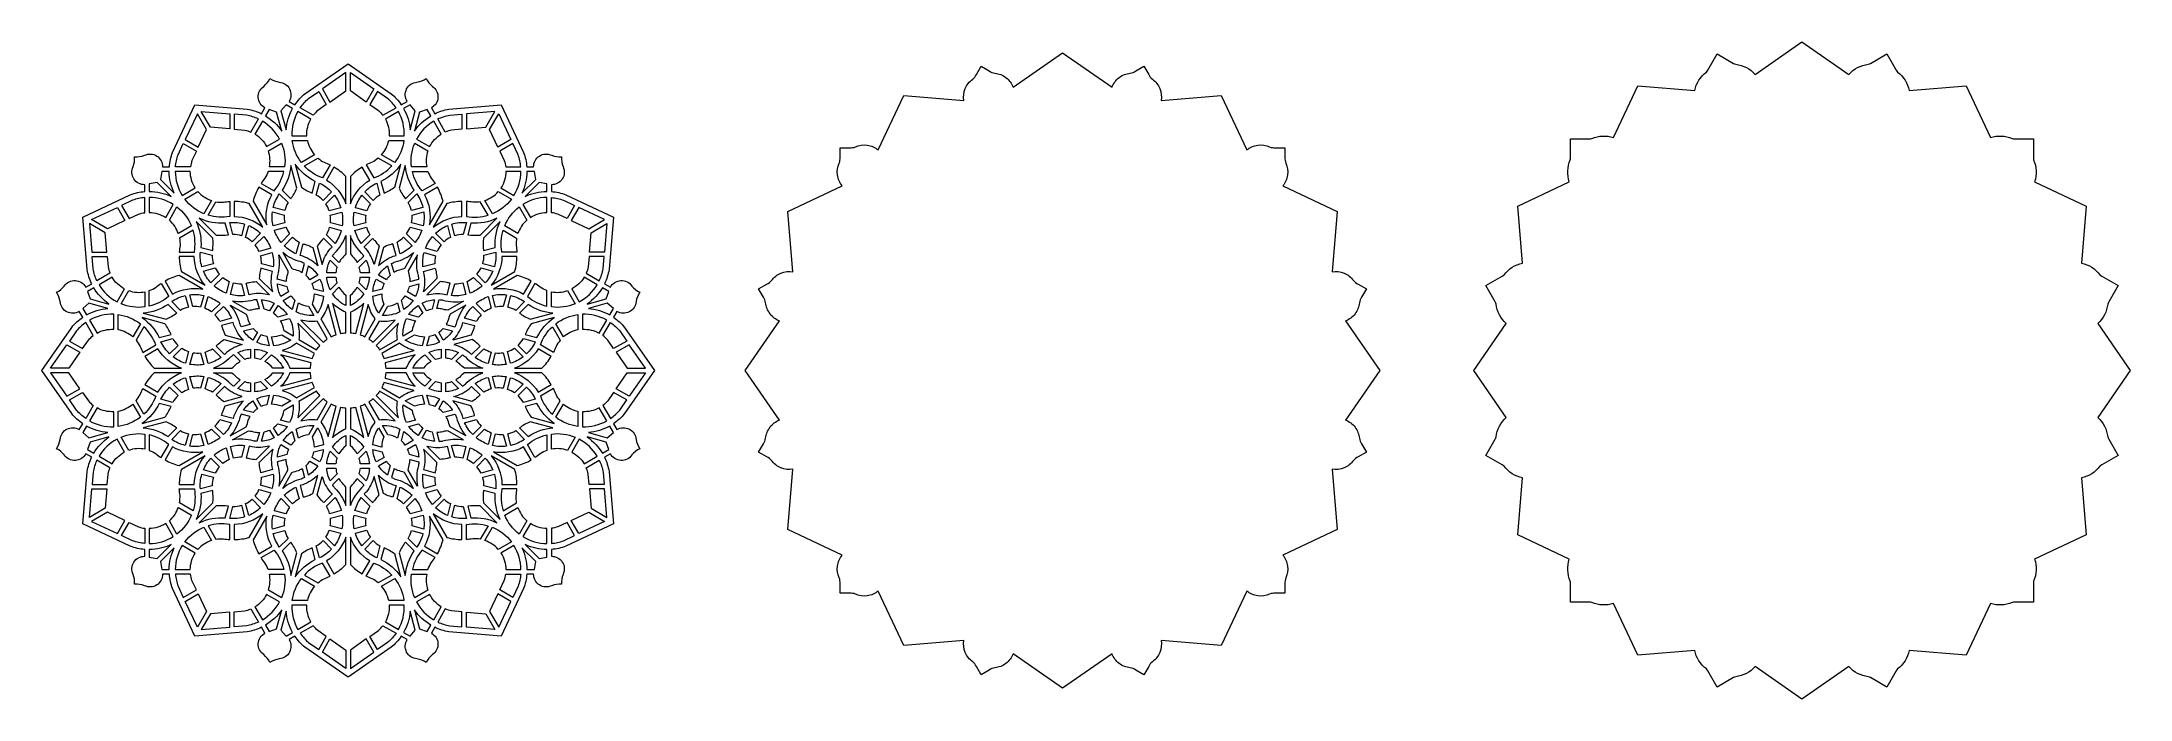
# Model space of a CAD drawing. Header units: centimetres. Extents: x -34.8 to 34.8, y -10.9 to 10.9.
import ezdxf

# ---------------------------------------------------------------- set-up
doc = ezdxf.new("R2010")
doc.units = ezdxf.units.CM
doc.header["$MEASUREMENT"] = 0
doc.layers.add('Layer 1', color=7, linetype='Continuous')

msp = doc.modelspace()

# ---------------------------------------------------------------- linework, layer by layer
at = {"layer": 'Layer 1', "color": 140, "lineweight": 9}
msp.add_open_spline([(2.50209, -8.98701), (2.50209, -8.98701), (4.50319, -9.15456), (4.50319, -9.15456), (4.50319, -9.15456), (4.50319, -9.15456), (5.35864, -7.33778), (5.35864, -7.33778), (5.35864, -7.33778), (5.46257, -7.42409), (5.58876, -7.4793), (5.72268, -7.49706), (5.72268, -7.49706), (5.85661, -7.51482), (5.99283, -7.4944), (6.11566, -7.43817), (6.11566, -7.43817), (6.1789, -7.41655), (6.24572, -7.40738), (6.31244, -7.41117), (6.31244, -7.41117), (6.31244, -7.41117), (6.62965, -7.41184), (6.62965, -7.41184), (6.62965, -7.41184), (6.62965, -7.41184), (6.62898, -7.09463), (6.62898, -7.09463), (6.62898, -7.09463), (6.62519, -7.02791), (6.63435, -6.96109), (6.65598, -6.89785), (6.65598, -6.89785), (6.71221, -6.77502), (6.73263, -6.6388), (6.71487, -6.50488), (6.71487, -6.50488), (6.69711, -6.37095), (6.64189, -6.24476), (6.55558, -6.14083), (6.55558, -6.14083), (6.55558, -6.14083), (8.37237, -5.28539), (8.37237, -5.28539), (8.37237, -5.28539), (8.37237, -5.28539), (8.20482, -3.28428), (8.20482, -3.28428), (8.20482, -3.28428), (8.33798, -3.30706), (8.47487, -3.29178), (8.59973, -3.2402), (8.59973, -3.2402), (8.72459, -3.18862), (8.83235, -3.10283), (8.91061, -2.99271), (8.91061, -2.99271), (8.95456, -2.94237), (9.00785, -2.90102), (9.06753, -2.87095), (9.06753, -2.87095), (9.06753, -2.87095), (9.34257, -2.71292), (9.34257, -2.71292), (9.34257, -2.71292), (9.34257, -2.71292), (9.18339, -2.43854), (9.18339, -2.43854), (9.18339, -2.43854), (9.14674, -2.38266), (9.12127, -2.3202), (9.10838, -2.25463), (9.10838, -2.25463), (9.09566, -2.12013), (9.04523, -1.99196), (8.96289, -1.88486), (8.96289, -1.88486), (8.88055, -1.77776), (8.76964, -1.69608), (8.64293, -1.64923), (8.64293, -1.64923), (8.64293, -1.64923), (9.78858, 0), (9.78858, 0), (9.78858, 0), (9.78858, 0), (8.64293, 1.64923), (8.64293, 1.64923), (8.64293, 1.64923), (8.76964, 1.69609), (8.88055, 1.77776), (8.96289, 1.88486), (8.96289, 1.88486), (9.04523, 1.99197), (9.09566, 2.12014), (9.10838, 2.25464), (9.10838, 2.25464), (9.12127, 2.32021), (9.14674, 2.38266), (9.18339, 2.43855), (9.18339, 2.43855), (9.18339, 2.43855), (9.34257, 2.71292), (9.34257, 2.71292), (9.34257, 2.71292), (9.34257, 2.71292), (9.06753, 2.87095), (9.06753, 2.87095), (9.06753, 2.87095), (9.00785, 2.90103), (8.95456, 2.94238), (8.91061, 2.99272), (8.91061, 2.99272), (8.83235, 3.10284), (8.72459, 3.18863), (8.59973, 3.24021), (8.59973, 3.24021), (8.47487, 3.29179), (8.33798, 3.30707), (8.20482, 3.28429), (8.20482, 3.28429), (8.20482, 3.28429), (8.37237, 5.28539), (8.37237, 5.28539), (8.37237, 5.28539), (8.37237, 5.28539), (6.55558, 6.14084), (6.55558, 6.14084), (6.55558, 6.14084), (6.64189, 6.24477), (6.69711, 6.37096), (6.71487, 6.50488), (6.71487, 6.50488), (6.73263, 6.6388), (6.71221, 6.77502), (6.65598, 6.89786), (6.65598, 6.89786), (6.63435, 6.96109), (6.62519, 7.02792), (6.62898, 7.09464), (6.62898, 7.09464), (6.62898, 7.09464), (6.62965, 7.41184), (6.62965, 7.41184), (6.62965, 7.41184), (6.62965, 7.41184), (6.31244, 7.41118), (6.31244, 7.41118), (6.31244, 7.41118), (6.24572, 7.40738), (6.1789, 7.41655), (6.11566, 7.43817), (6.11566, 7.43817), (5.99283, 7.49441), (5.85661, 7.51482), (5.72268, 7.49706), (5.72268, 7.49706), (5.58876, 7.4793), (5.46257, 7.42409), (5.35864, 7.33778), (5.35864, 7.33778), (5.35864, 7.33778), (4.50319, 9.15457), (4.50319, 9.15457), (4.50319, 9.15457), (4.50319, 9.15457), (2.50209, 8.98701), (2.50209, 8.98701), (2.50209, 8.98701), (2.52487, 9.12017), (2.50959, 9.25706), (2.45801, 9.38192), (2.45801, 9.38192), (2.40643, 9.50678), (2.32064, 9.61455), (2.21052, 9.69281), (2.21052, 9.69281), (2.16018, 9.73676), (2.11883, 9.79004), (2.08876, 9.84972), (2.08876, 9.84972), (2.08876, 9.84972), (1.93073, 10.12476), (1.93073, 10.12476), (1.93073, 10.12476), (1.93073, 10.12476), (1.65635, 9.96558), (1.65635, 9.96558), (1.65635, 9.96558), (1.60047, 9.92894), (1.53801, 9.90347), (1.47244, 9.89057), (1.47244, 9.89057), (1.33794, 9.87786), (1.20977, 9.82743), (1.10267, 9.74509), (1.10267, 9.74509), (0.99557, 9.66274), (0.91389, 9.55183), (0.86704, 9.42512), (0.86704, 9.42512), (0.86704, 9.42512), (-0.78219, 10.57078), (-0.78219, 10.57078), (-0.78219, 10.57078), (-0.78219, 10.57078), (-2.43142, 9.42512), (-2.43142, 9.42512), (-2.43142, 9.42512), (-2.47828, 9.55183), (-2.55995, 9.66274), (-2.66705, 9.74509), (-2.66705, 9.74509), (-2.77416, 9.82743), (-2.90233, 9.87786), (-3.03683, 9.89057), (-3.03683, 9.89057), (-3.1024, 9.90347), (-3.16485, 9.92894), (-3.22074, 9.96558), (-3.22074, 9.96558), (-3.22074, 9.96558), (-3.49511, 10.12476), (-3.49511, 10.12476), (-3.49511, 10.12476), (-3.49511, 10.12476), (-3.65314, 9.84972), (-3.65314, 9.84972), (-3.65314, 9.84972), (-3.68322, 9.79005), (-3.72457, 9.73676), (-3.77491, 9.6928), (-3.77491, 9.6928), (-3.88503, 9.61454), (-3.97082, 9.50678), (-4.0224, 9.38192), (-4.0224, 9.38192), (-4.07398, 9.25706), (-4.08926, 9.12017), (-4.06648, 8.98701), (-4.06648, 8.98701), (-4.06648, 8.98701), (-6.06758, 9.15457), (-6.06758, 9.15457), (-6.06758, 9.15457), (-6.06758, 9.15457), (-6.92303, 7.33778), (-6.92303, 7.33778), (-6.92303, 7.33778), (-7.02696, 7.42409), (-7.15315, 7.4793), (-7.28707, 7.49706), (-7.28707, 7.49706), (-7.421, 7.51482), (-7.55721, 7.49441), (-7.68005, 7.43817), (-7.68005, 7.43817), (-7.74328, 7.41655), (-7.81011, 7.40738), (-7.87683, 7.41118), (-7.87683, 7.41118), (-7.87683, 7.41118), (-8.19403, 7.41184), (-8.19403, 7.41184), (-8.19403, 7.41184), (-8.19403, 7.41184), (-8.19337, 7.09463), (-8.19337, 7.09463), (-8.19337, 7.09463), (-8.18958, 7.02791), (-8.19874, 6.96109), (-8.22036, 6.89786), (-8.22036, 6.89786), (-8.2766, 6.77502), (-8.29701, 6.6388), (-8.27925, 6.50488), (-8.27925, 6.50488), (-8.26149, 6.37096), (-8.20628, 6.24477), (-8.11997, 6.14084), (-8.11997, 6.14084), (-8.11997, 6.14084), (-9.93676, 5.28539), (-9.93676, 5.28539), (-9.93676, 5.28539), (-9.93676, 5.28539), (-9.7692, 3.28429), (-9.7692, 3.28429), (-9.7692, 3.28429), (-9.90236, 3.30707), (-10.03925, 3.29179), (-10.16411, 3.24021), (-10.16411, 3.24021), (-10.28898, 3.18863), (-10.39674, 3.10284), (-10.475, 2.99272), (-10.475, 2.99272), (-10.51895, 2.94238), (-10.57224, 2.90103), (-10.63191, 2.87095), (-10.63191, 2.87095), (-10.63191, 2.87095), (-10.90696, 2.71292), (-10.90696, 2.71292), (-10.90696, 2.71292), (-10.90696, 2.71292), (-10.74778, 2.43855), (-10.74778, 2.43855), (-10.74778, 2.43855), (-10.71113, 2.38266), (-10.68566, 2.32021), (-10.67277, 2.25464), (-10.67277, 2.25464), (-10.66005, 2.12014), (-10.60962, 1.99197), (-10.52728, 1.88486), (-10.52728, 1.88486), (-10.44493, 1.77776), (-10.33403, 1.69609), (-10.20731, 1.64923), (-10.20731, 1.64923), (-10.20731, 1.64923), (-11.35297, 0), (-11.35297, 0), (-11.35297, 0), (-11.35297, 0), (-10.20731, -1.64923), (-10.20731, -1.64923), (-10.20731, -1.64923), (-10.33403, -1.69608), (-10.44493, -1.77776), (-10.52728, -1.88486), (-10.52728, -1.88486), (-10.60962, -1.99196), (-10.66005, -2.12013), (-10.67277, -2.25463), (-10.67277, -2.25463), (-10.68566, -2.3202), (-10.71113, -2.38266), (-10.74778, -2.43854), (-10.74778, -2.43854), (-10.74778, -2.43854), (-10.90696, -2.71292), (-10.90696, -2.71292), (-10.90696, -2.71292), (-10.90696, -2.71292), (-10.63191, -2.87095), (-10.63191, -2.87095), (-10.63191, -2.87095), (-10.57224, -2.90102), (-10.51895, -2.94237), (-10.475, -2.99271), (-10.475, -2.99271), (-10.39674, -3.10283), (-10.28898, -3.18862), (-10.16411, -3.2402), (-10.16411, -3.2402), (-10.03925, -3.29178), (-9.90236, -3.30706), (-9.7692, -3.28428), (-9.7692, -3.28428), (-9.7692, -3.28428), (-9.93676, -5.28539), (-9.93676, -5.28539), (-9.93676, -5.28539), (-9.93676, -5.28539), (-8.11997, -6.14083), (-8.11997, -6.14083), (-8.11997, -6.14083), (-8.20628, -6.24476), (-8.26149, -6.37095), (-8.27925, -6.50488), (-8.27925, -6.50488), (-8.29701, -6.6388), (-8.2766, -6.77502), (-8.22036, -6.89785), (-8.22036, -6.89785), (-8.19874, -6.96109), (-8.18958, -7.02791), (-8.19337, -7.09463), (-8.19337, -7.09463), (-8.19337, -7.09463), (-8.19403, -7.41184), (-8.19403, -7.41184), (-8.19403, -7.41184), (-8.19403, -7.41184), (-7.87683, -7.41117), (-7.87683, -7.41117), (-7.87683, -7.41117), (-7.81011, -7.40738), (-7.74328, -7.41655), (-7.68005, -7.43817), (-7.68005, -7.43817), (-7.55721, -7.4944), (-7.421, -7.51482), (-7.28707, -7.49706), (-7.28707, -7.49706), (-7.15315, -7.4793), (-7.02696, -7.42409), (-6.92303, -7.33778), (-6.92303, -7.33778), (-6.92303, -7.33778), (-6.06758, -9.15456), (-6.06758, -9.15456), (-6.06758, -9.15456), (-6.06758, -9.15456), (-4.06648, -8.98701), (-4.06648, -8.98701), (-4.06648, -8.98701), (-4.08926, -9.12017), (-4.07398, -9.25706), (-4.0224, -9.38192), (-4.0224, -9.38192), (-3.97082, -9.50678), (-3.88503, -9.61454), (-3.77491, -9.6928), (-3.77491, -9.6928), (-3.72457, -9.73675), (-3.68322, -9.79004), (-3.65314, -9.84972), (-3.65314, -9.84972), (-3.65314, -9.84972), (-3.49511, -10.12476), (-3.49511, -10.12476), (-3.49511, -10.12476), (-3.49511, -10.12476), (-3.22074, -9.96558), (-3.22074, -9.96558), (-3.22074, -9.96558), (-3.16485, -9.92894), (-3.1024, -9.90346), (-3.03683, -9.89057), (-3.03683, -9.89057), (-2.90233, -9.87785), (-2.77416, -9.82742), (-2.66705, -9.74508), (-2.66705, -9.74508), (-2.55995, -9.66274), (-2.47828, -9.55183), (-2.43142, -9.42512), (-2.43142, -9.42512), (-2.43142, -9.42512), (-0.78219, -10.57078), (-0.78219, -10.57078), (-0.78219, -10.57078), (-0.78219, -10.57078), (0.86704, -9.42512), (0.86704, -9.42512), (0.86704, -9.42512), (0.91389, -9.55183), (0.99557, -9.66274), (1.10267, -9.74508), (1.10267, -9.74508), (1.20977, -9.82742), (1.33794, -9.87785), (1.47244, -9.89057), (1.47244, -9.89057), (1.53801, -9.90346), (1.60047, -9.92894), (1.65635, -9.96558), (1.65635, -9.96558), (1.65635, -9.96558), (1.93073, -10.12476), (1.93073, -10.12476), (1.93073, -10.12476), (1.93073, -10.12476), (2.08876, -9.84972), (2.08876, -9.84972), (2.08876, -9.84972), (2.11883, -9.79004), (2.16018, -9.73675), (2.21052, -9.6928), (2.21052, -9.6928), (2.32064, -9.61454), (2.40643, -9.50678), (2.45801, -9.38192), (2.45801, -9.38192), (2.50959, -9.25706), (2.52487, -9.12017), (2.50209, -8.98701)], degree=3, knots=[0, 0, 0, 0, 0.00826446, 0.00826446, 0.00826446, 0.00826446, 0.01652893, 0.01652893, 0.01652893, 0.01652893, 0.02479339, 0.02479339, 0.02479339, 0.02479339, 0.03305785, 0.03305785, 0.03305785, 0.03305785, 0.04132231, 0.04132231, 0.04132231, 0.04132231, 0.04958678, 0.04958678, 0.04958678, 0.04958678, 0.05785124, 0.05785124, 0.05785124, 0.05785124, 0.0661157, 0.0661157, 0.0661157, 0.0661157, 0.07438017, 0.07438017, 0.07438017, 0.07438017, 0.08264463, 0.08264463, 0.08264463, 0.08264463, 0.09090909, 0.09090909, 0.09090909, 0.09090909, 0.09917355, 0.09917355, 0.09917355, 0.09917355, 0.10743802, 0.10743802, 0.10743802, 0.10743802, 0.11570248, 0.11570248, 0.11570248, 0.11570248, 0.12396694, 0.12396694, 0.12396694, 0.12396694, 0.1322314, 0.1322314, 0.1322314, 0.1322314, 0.14049587, 0.14049587, 0.14049587, 0.14049587, 0.14876033, 0.14876033, 0.14876033, 0.14876033, 0.15702479, 0.15702479, 0.15702479, 0.15702479, 0.16528926, 0.16528926, 0.16528926, 0.16528926, 0.17355372, 0.17355372, 0.17355372, 0.17355372, 0.18181818, 0.18181818, 0.18181818, 0.18181818, 0.19008264, 0.19008264, 0.19008264, 0.19008264, 0.19834711, 0.19834711, 0.19834711, 0.19834711, 0.20661157, 0.20661157, 0.20661157, 0.20661157, 0.21487603, 0.21487603, 0.21487603, 0.21487603, 0.2231405, 0.2231405, 0.2231405, 0.2231405, 0.23140496, 0.23140496, 0.23140496, 0.23140496, 0.23966942, 0.23966942, 0.23966942, 0.23966942, 0.24793388, 0.24793388, 0.24793388, 0.24793388, 0.25619835, 0.25619835, 0.25619835, 0.25619835, 0.26446281, 0.26446281, 0.26446281, 0.26446281, 0.27272727, 0.27272727, 0.27272727, 0.27272727, 0.28099174, 0.28099174, 0.28099174, 0.28099174, 0.2892562, 0.2892562, 0.2892562, 0.2892562, 0.29752066, 0.29752066, 0.29752066, 0.29752066, 0.30578512, 0.30578512, 0.30578512, 0.30578512, 0.31404959, 0.31404959, 0.31404959, 0.31404959, 0.32231405, 0.32231405, 0.32231405, 0.32231405, 0.33057851, 0.33057851, 0.33057851, 0.33057851, 0.33884298, 0.33884298, 0.33884298, 0.33884298, 0.34710744, 0.34710744, 0.34710744, 0.34710744, 0.3553719, 0.3553719, 0.3553719, 0.3553719, 0.36363636, 0.36363636, 0.36363636, 0.36363636, 0.37190083, 0.37190083, 0.37190083, 0.37190083, 0.38016529, 0.38016529, 0.38016529, 0.38016529, 0.38842975, 0.38842975, 0.38842975, 0.38842975, 0.39669421, 0.39669421, 0.39669421, 0.39669421, 0.40495868, 0.40495868, 0.40495868, 0.40495868, 0.41322314, 0.41322314, 0.41322314, 0.41322314, 0.4214876, 0.4214876, 0.4214876, 0.4214876, 0.42975207, 0.42975207, 0.42975207, 0.42975207, 0.43801653, 0.43801653, 0.43801653, 0.43801653, 0.44628099, 0.44628099, 0.44628099, 0.44628099, 0.45454545, 0.45454545, 0.45454545, 0.45454545, 0.46280992, 0.46280992, 0.46280992, 0.46280992, 0.47107438, 0.47107438, 0.47107438, 0.47107438, 0.47933884, 0.47933884, 0.47933884, 0.47933884, 0.48760331, 0.48760331, 0.48760331, 0.48760331, 0.49586777, 0.49586777, 0.49586777, 0.49586777, 0.50413223, 0.50413223, 0.50413223, 0.50413223, 0.51239669, 0.51239669, 0.51239669, 0.51239669, 0.52066116, 0.52066116, 0.52066116, 0.52066116, 0.52892562, 0.52892562, 0.52892562, 0.52892562, 0.53719008, 0.53719008, 0.53719008, 0.53719008, 0.54545455, 0.54545455, 0.54545455, 0.54545455, 0.55371901, 0.55371901, 0.55371901, 0.55371901, 0.56198347, 0.56198347, 0.56198347, 0.56198347, 0.57024793, 0.57024793, 0.57024793, 0.57024793, 0.5785124, 0.5785124, 0.5785124, 0.5785124, 0.58677686, 0.58677686, 0.58677686, 0.58677686, 0.59504132, 0.59504132, 0.59504132, 0.59504132, 0.60330579, 0.60330579, 0.60330579, 0.60330579, 0.61157025, 0.61157025, 0.61157025, 0.61157025, 0.61983471, 0.61983471, 0.61983471, 0.61983471, 0.62809917, 0.62809917, 0.62809917, 0.62809917, 0.63636364, 0.63636364, 0.63636364, 0.63636364, 0.6446281, 0.6446281, 0.6446281, 0.6446281, 0.65289256, 0.65289256, 0.65289256, 0.65289256, 0.66115702, 0.66115702, 0.66115702, 0.66115702, 0.66942149, 0.66942149, 0.66942149, 0.66942149, 0.67768595, 0.67768595, 0.67768595, 0.67768595, 0.68595041, 0.68595041, 0.68595041, 0.68595041, 0.69421488, 0.69421488, 0.69421488, 0.69421488, 0.70247934, 0.70247934, 0.70247934, 0.70247934, 0.7107438, 0.7107438, 0.7107438, 0.7107438, 0.71900826, 0.71900826, 0.71900826, 0.71900826, 0.72727273, 0.72727273, 0.72727273, 0.72727273, 0.73553719, 0.73553719, 0.73553719, 0.73553719, 0.74380165, 0.74380165, 0.74380165, 0.74380165, 0.75206612, 0.75206612, 0.75206612, 0.75206612, 0.76033058, 0.76033058, 0.76033058, 0.76033058, 0.76859504, 0.76859504, 0.76859504, 0.76859504, 0.7768595, 0.7768595, 0.7768595, 0.7768595, 0.78512397, 0.78512397, 0.78512397, 0.78512397, 0.79338843, 0.79338843, 0.79338843, 0.79338843, 0.80165289, 0.80165289, 0.80165289, 0.80165289, 0.80991736, 0.80991736, 0.80991736, 0.80991736, 0.81818182, 0.81818182, 0.81818182, 0.81818182, 0.82644628, 0.82644628, 0.82644628, 0.82644628, 0.83471074, 0.83471074, 0.83471074, 0.83471074, 0.84297521, 0.84297521, 0.84297521, 0.84297521, 0.85123967, 0.85123967, 0.85123967, 0.85123967, 0.85950413, 0.85950413, 0.85950413, 0.85950413, 0.8677686, 0.8677686, 0.8677686, 0.8677686, 0.87603306, 0.87603306, 0.87603306, 0.87603306, 0.88429752, 0.88429752, 0.88429752, 0.88429752, 0.89256198, 0.89256198, 0.89256198, 0.89256198, 0.90082645, 0.90082645, 0.90082645, 0.90082645, 0.90909091, 0.90909091, 0.90909091, 0.90909091, 0.91735537, 0.91735537, 0.91735537, 0.91735537, 0.92561983, 0.92561983, 0.92561983, 0.92561983, 0.9338843, 0.9338843, 0.9338843, 0.9338843, 0.94214876, 0.94214876, 0.94214876, 0.94214876, 0.95041322, 0.95041322, 0.95041322, 0.95041322, 0.95867769, 0.95867769, 0.95867769, 0.95867769, 0.96694215, 0.96694215, 0.96694215, 0.96694215, 0.97520661, 0.97520661, 0.97520661, 0.97520661, 0.98347107, 0.98347107, 0.98347107, 0.98347107, 1, 1, 1, 1], dxfattribs=at)
at = {"layer": 'Layer 1', "lineweight": 9}
msp.add_open_spline([(27.42673, -9.3123), (27.42673, -9.3123), (29.32093, -9.47091), (29.32093, -9.47091), (29.32093, -9.47091), (29.32093, -9.47091), (30.13067, -7.75118), (30.13067, -7.75118), (30.13067, -7.75118), (30.36877, -7.83046), (30.62777, -7.81895), (30.8579, -7.71886), (30.8579, -7.71886), (30.88355, -7.71146), (30.91034, -7.70885), (30.93694, -7.71115), (30.93694, -7.71115), (30.93694, -7.71115), (31.56537, -7.71247), (31.56537, -7.71247), (31.56537, -7.71247), (31.56537, -7.71247), (31.56405, -7.08405), (31.56405, -7.08405), (31.56405, -7.08405), (31.56175, -7.05745), (31.56436, -7.03065), (31.57176, -7.005), (31.57176, -7.005), (31.67185, -6.77487), (31.68336, -6.51587), (31.60408, -6.27777), (31.60408, -6.27777), (31.60408, -6.27777), (33.3238, -5.46803), (33.3238, -5.46803), (33.3238, -5.46803), (33.3238, -5.46803), (33.1652, -3.57383), (33.1652, -3.57383), (33.1652, -3.57383), (33.41104, -3.52344), (33.62958, -3.38397), (33.77884, -3.18223), (33.77884, -3.18223), (33.79735, -3.16299), (33.81925, -3.14733), (33.84344, -3.13603), (33.84344, -3.13603), (33.84344, -3.13603), (34.38833, -2.82296), (34.38833, -2.82296), (34.38833, -2.82296), (34.38833, -2.82296), (34.07298, -2.27939), (34.07298, -2.27939), (34.07298, -2.27939), (34.05768, -2.25751), (34.04654, -2.23299), (34.04012, -2.20708), (34.04012, -2.20708), (34.01174, -1.95774), (33.89221, -1.72768), (33.7045, -1.56112), (33.7045, -1.56112), (33.7045, -1.56112), (34.78896, 0), (34.78896, 0), (34.78896, 0), (34.78896, 0), (33.7045, 1.56112), (33.7045, 1.56112), (33.7045, 1.56112), (33.89221, 1.72768), (34.01174, 1.95774), (34.04013, 2.20708), (34.04013, 2.20708), (34.04654, 2.233), (34.05768, 2.25751), (34.07298, 2.27939), (34.07298, 2.27939), (34.07298, 2.27939), (34.38833, 2.82296), (34.38833, 2.82296), (34.38833, 2.82296), (34.38833, 2.82296), (33.84344, 3.13603), (33.84344, 3.13603), (33.84344, 3.13603), (33.81925, 3.14733), (33.79735, 3.163), (33.77884, 3.18223), (33.77884, 3.18223), (33.62958, 3.38397), (33.41104, 3.52344), (33.1652, 3.57383), (33.1652, 3.57383), (33.1652, 3.57383), (33.3238, 5.46803), (33.3238, 5.46803), (33.3238, 5.46803), (33.3238, 5.46803), (31.60408, 6.27778), (31.60408, 6.27778), (31.60408, 6.27778), (31.68336, 6.51588), (31.67185, 6.77487), (31.57176, 7.005), (31.57176, 7.005), (31.56436, 7.03065), (31.56175, 7.05745), (31.56405, 7.08405), (31.56405, 7.08405), (31.56405, 7.08405), (31.56537, 7.71247), (31.56537, 7.71247), (31.56537, 7.71247), (31.56537, 7.71247), (30.93694, 7.71115), (30.93694, 7.71115), (30.93694, 7.71115), (30.91034, 7.70885), (30.88355, 7.71146), (30.8579, 7.71886), (30.8579, 7.71886), (30.62777, 7.81895), (30.36877, 7.83046), (30.13067, 7.75118), (30.13067, 7.75118), (30.13067, 7.75118), (29.32093, 9.47091), (29.32093, 9.47091), (29.32093, 9.47091), (29.32093, 9.47091), (27.42673, 9.3123), (27.42673, 9.3123), (27.42673, 9.3123), (27.37634, 9.55814), (27.23687, 9.77669), (27.03513, 9.92594), (27.03513, 9.92594), (27.01589, 9.94446), (27.00023, 9.96636), (26.98893, 9.99054), (26.98893, 9.99054), (26.98893, 9.99054), (26.67586, 10.53543), (26.67586, 10.53543), (26.67586, 10.53543), (26.67586, 10.53543), (26.13229, 10.22008), (26.13229, 10.22008), (26.13229, 10.22008), (26.11041, 10.20478), (26.08589, 10.19365), (26.05998, 10.18723), (26.05998, 10.18723), (25.81063, 10.15885), (25.58058, 10.03932), (25.41402, 9.85161), (25.41402, 9.85161), (25.41402, 9.85161), (23.8529, 10.93606), (23.8529, 10.93606), (23.8529, 10.93606), (23.8529, 10.93606), (22.29178, 9.85161), (22.29178, 9.85161), (22.29178, 9.85161), (22.12522, 10.03932), (21.89516, 10.15884), (21.64582, 10.18723), (21.64582, 10.18723), (21.6199, 10.19365), (21.59539, 10.20478), (21.57351, 10.22008), (21.57351, 10.22008), (21.57351, 10.22008), (21.02994, 10.53543), (21.02994, 10.53543), (21.02994, 10.53543), (21.02994, 10.53543), (20.71687, 9.99054), (20.71687, 9.99054), (20.71687, 9.99054), (20.70556, 9.96636), (20.6899, 9.94446), (20.67067, 9.92594), (20.67067, 9.92594), (20.46893, 9.77669), (20.32946, 9.55814), (20.27906, 9.3123), (20.27906, 9.3123), (20.27906, 9.3123), (18.38487, 9.47091), (18.38487, 9.47091), (18.38487, 9.47091), (18.38487, 9.47091), (17.57512, 7.75118), (17.57512, 7.75118), (17.57512, 7.75118), (17.33703, 7.83046), (17.07802, 7.81895), (16.8479, 7.71886), (16.8479, 7.71886), (16.82224, 7.71146), (16.79545, 7.70885), (16.76885, 7.71115), (16.76885, 7.71115), (16.76885, 7.71115), (16.14043, 7.71247), (16.14043, 7.71247), (16.14043, 7.71247), (16.14043, 7.71247), (16.14174, 7.08405), (16.14174, 7.08405), (16.14174, 7.08405), (16.14405, 7.05745), (16.14144, 7.03065), (16.13404, 7.005), (16.13404, 7.005), (16.03395, 6.77487), (16.02244, 6.51588), (16.10171, 6.27778), (16.10171, 6.27778), (16.10171, 6.27778), (14.38199, 5.46803), (14.38199, 5.46803), (14.38199, 5.46803), (14.38199, 5.46803), (14.54059, 3.57383), (14.54059, 3.57383), (14.54059, 3.57383), (14.29475, 3.52344), (14.07621, 3.38397), (13.92696, 3.18223), (13.92696, 3.18223), (13.90844, 3.16299), (13.88654, 3.14734), (13.86236, 3.13603), (13.86236, 3.13603), (13.86236, 3.13603), (13.31746, 2.82296), (13.31746, 2.82296), (13.31746, 2.82296), (13.31746, 2.82296), (13.63282, 2.27939), (13.63282, 2.27939), (13.63282, 2.27939), (13.64811, 2.25751), (13.65925, 2.233), (13.66567, 2.20708), (13.66567, 2.20708), (13.69405, 1.95774), (13.81358, 1.72768), (14.00129, 1.56112), (14.00129, 1.56112), (14.00129, 1.56112), (12.91684, 0), (12.91684, 0), (12.91684, 0), (12.91684, 0), (14.00129, -1.56112), (14.00129, -1.56112), (14.00129, -1.56112), (13.81358, -1.72768), (13.69405, -1.95774), (13.66567, -2.20708), (13.66567, -2.20708), (13.65925, -2.23299), (13.64811, -2.25751), (13.63282, -2.27939), (13.63282, -2.27939), (13.63282, -2.27939), (13.31746, -2.82296), (13.31746, -2.82296), (13.31746, -2.82296), (13.31746, -2.82296), (13.86236, -3.13603), (13.86236, -3.13603), (13.86236, -3.13603), (13.88654, -3.14733), (13.90844, -3.16299), (13.92696, -3.18223), (13.92696, -3.18223), (14.07621, -3.38397), (14.29475, -3.52344), (14.54059, -3.57383), (14.54059, -3.57383), (14.54059, -3.57383), (14.38199, -5.46803), (14.38199, -5.46803), (14.38199, -5.46803), (14.38199, -5.46803), (16.10171, -6.27777), (16.10171, -6.27777), (16.10171, -6.27777), (16.02244, -6.51587), (16.03395, -6.77487), (16.13404, -7.005), (16.13404, -7.005), (16.14144, -7.03065), (16.14405, -7.05745), (16.14174, -7.08405), (16.14174, -7.08405), (16.14174, -7.08405), (16.14043, -7.71247), (16.14043, -7.71247), (16.14043, -7.71247), (16.14043, -7.71247), (16.76885, -7.71115), (16.76885, -7.71115), (16.76885, -7.71115), (16.79545, -7.70885), (16.82224, -7.71146), (16.8479, -7.71886), (16.8479, -7.71886), (17.07802, -7.81895), (17.33703, -7.83046), (17.57512, -7.75118), (17.57512, -7.75118), (17.57512, -7.75118), (18.38487, -9.47091), (18.38487, -9.47091), (18.38487, -9.47091), (18.38487, -9.47091), (20.27906, -9.3123), (20.27906, -9.3123), (20.27906, -9.3123), (20.32946, -9.55814), (20.46893, -9.77669), (20.67067, -9.92594), (20.67067, -9.92594), (20.6899, -9.94445), (20.70556, -9.96635), (20.71687, -9.99054), (20.71687, -9.99054), (20.71687, -9.99054), (21.02994, -10.53543), (21.02994, -10.53543), (21.02994, -10.53543), (21.02994, -10.53543), (21.57351, -10.22008), (21.57351, -10.22008), (21.57351, -10.22008), (21.59539, -10.20478), (21.61991, -10.19365), (21.64582, -10.18723), (21.64582, -10.18723), (21.89516, -10.15884), (22.12521, -10.03932), (22.29178, -9.85161), (22.29178, -9.85161), (22.29178, -9.85161), (23.8529, -10.93606), (23.8529, -10.93606), (23.8529, -10.93606), (23.8529, -10.93606), (25.41402, -9.85161), (25.41402, -9.85161), (25.41402, -9.85161), (25.58058, -10.03932), (25.81063, -10.15884), (26.05998, -10.18723), (26.05998, -10.18723), (26.08589, -10.19365), (26.11041, -10.20478), (26.13229, -10.22008), (26.13229, -10.22008), (26.13229, -10.22008), (26.67586, -10.53543), (26.67586, -10.53543), (26.67586, -10.53543), (26.67586, -10.53543), (26.98893, -9.99054), (26.98893, -9.99054), (26.98893, -9.99054), (27.00023, -9.96635), (27.01589, -9.94445), (27.03513, -9.92594), (27.03513, -9.92594), (27.23687, -9.77669), (27.37634, -9.55814), (27.42673, -9.3123)], degree=3, knots=[0, 0, 0, 0, 0.01030928, 0.01030928, 0.01030928, 0.01030928, 0.02061856, 0.02061856, 0.02061856, 0.02061856, 0.03092784, 0.03092784, 0.03092784, 0.03092784, 0.04123711, 0.04123711, 0.04123711, 0.04123711, 0.05154639, 0.05154639, 0.05154639, 0.05154639, 0.06185567, 0.06185567, 0.06185567, 0.06185567, 0.07216495, 0.07216495, 0.07216495, 0.07216495, 0.08247423, 0.08247423, 0.08247423, 0.08247423, 0.09278351, 0.09278351, 0.09278351, 0.09278351, 0.10309278, 0.10309278, 0.10309278, 0.10309278, 0.11340206, 0.11340206, 0.11340206, 0.11340206, 0.12371134, 0.12371134, 0.12371134, 0.12371134, 0.13402062, 0.13402062, 0.13402062, 0.13402062, 0.1443299, 0.1443299, 0.1443299, 0.1443299, 0.15463918, 0.15463918, 0.15463918, 0.15463918, 0.16494845, 0.16494845, 0.16494845, 0.16494845, 0.17525773, 0.17525773, 0.17525773, 0.17525773, 0.18556701, 0.18556701, 0.18556701, 0.18556701, 0.19587629, 0.19587629, 0.19587629, 0.19587629, 0.20618557, 0.20618557, 0.20618557, 0.20618557, 0.21649485, 0.21649485, 0.21649485, 0.21649485, 0.22680412, 0.22680412, 0.22680412, 0.22680412, 0.2371134, 0.2371134, 0.2371134, 0.2371134, 0.24742268, 0.24742268, 0.24742268, 0.24742268, 0.25773196, 0.25773196, 0.25773196, 0.25773196, 0.26804124, 0.26804124, 0.26804124, 0.26804124, 0.27835052, 0.27835052, 0.27835052, 0.27835052, 0.28865979, 0.28865979, 0.28865979, 0.28865979, 0.29896907, 0.29896907, 0.29896907, 0.29896907, 0.30927835, 0.30927835, 0.30927835, 0.30927835, 0.31958763, 0.31958763, 0.31958763, 0.31958763, 0.32989691, 0.32989691, 0.32989691, 0.32989691, 0.34020619, 0.34020619, 0.34020619, 0.34020619, 0.35051546, 0.35051546, 0.35051546, 0.35051546, 0.36082474, 0.36082474, 0.36082474, 0.36082474, 0.37113402, 0.37113402, 0.37113402, 0.37113402, 0.3814433, 0.3814433, 0.3814433, 0.3814433, 0.39175258, 0.39175258, 0.39175258, 0.39175258, 0.40206186, 0.40206186, 0.40206186, 0.40206186, 0.41237113, 0.41237113, 0.41237113, 0.41237113, 0.42268041, 0.42268041, 0.42268041, 0.42268041, 0.43298969, 0.43298969, 0.43298969, 0.43298969, 0.44329897, 0.44329897, 0.44329897, 0.44329897, 0.45360825, 0.45360825, 0.45360825, 0.45360825, 0.46391753, 0.46391753, 0.46391753, 0.46391753, 0.4742268, 0.4742268, 0.4742268, 0.4742268, 0.48453608, 0.48453608, 0.48453608, 0.48453608, 0.49484536, 0.49484536, 0.49484536, 0.49484536, 0.50515464, 0.50515464, 0.50515464, 0.50515464, 0.51546392, 0.51546392, 0.51546392, 0.51546392, 0.5257732, 0.5257732, 0.5257732, 0.5257732, 0.53608247, 0.53608247, 0.53608247, 0.53608247, 0.54639175, 0.54639175, 0.54639175, 0.54639175, 0.55670103, 0.55670103, 0.55670103, 0.55670103, 0.56701031, 0.56701031, 0.56701031, 0.56701031, 0.57731959, 0.57731959, 0.57731959, 0.57731959, 0.58762887, 0.58762887, 0.58762887, 0.58762887, 0.59793814, 0.59793814, 0.59793814, 0.59793814, 0.60824742, 0.60824742, 0.60824742, 0.60824742, 0.6185567, 0.6185567, 0.6185567, 0.6185567, 0.62886598, 0.62886598, 0.62886598, 0.62886598, 0.63917526, 0.63917526, 0.63917526, 0.63917526, 0.64948454, 0.64948454, 0.64948454, 0.64948454, 0.65979381, 0.65979381, 0.65979381, 0.65979381, 0.67010309, 0.67010309, 0.67010309, 0.67010309, 0.68041237, 0.68041237, 0.68041237, 0.68041237, 0.69072165, 0.69072165, 0.69072165, 0.69072165, 0.70103093, 0.70103093, 0.70103093, 0.70103093, 0.71134021, 0.71134021, 0.71134021, 0.71134021, 0.72164948, 0.72164948, 0.72164948, 0.72164948, 0.73195876, 0.73195876, 0.73195876, 0.73195876, 0.74226804, 0.74226804, 0.74226804, 0.74226804, 0.75257732, 0.75257732, 0.75257732, 0.75257732, 0.7628866, 0.7628866, 0.7628866, 0.7628866, 0.77319588, 0.77319588, 0.77319588, 0.77319588, 0.78350515, 0.78350515, 0.78350515, 0.78350515, 0.79381443, 0.79381443, 0.79381443, 0.79381443, 0.80412371, 0.80412371, 0.80412371, 0.80412371, 0.81443299, 0.81443299, 0.81443299, 0.81443299, 0.82474227, 0.82474227, 0.82474227, 0.82474227, 0.83505155, 0.83505155, 0.83505155, 0.83505155, 0.84536082, 0.84536082, 0.84536082, 0.84536082, 0.8556701, 0.8556701, 0.8556701, 0.8556701, 0.86597938, 0.86597938, 0.86597938, 0.86597938, 0.87628866, 0.87628866, 0.87628866, 0.87628866, 0.88659794, 0.88659794, 0.88659794, 0.88659794, 0.89690722, 0.89690722, 0.89690722, 0.89690722, 0.90721649, 0.90721649, 0.90721649, 0.90721649, 0.91752577, 0.91752577, 0.91752577, 0.91752577, 0.92783505, 0.92783505, 0.92783505, 0.92783505, 0.93814433, 0.93814433, 0.93814433, 0.93814433, 0.94845361, 0.94845361, 0.94845361, 0.94845361, 0.95876289, 0.95876289, 0.95876289, 0.95876289, 0.96907216, 0.96907216, 0.96907216, 0.96907216, 0.97938144, 0.97938144, 0.97938144, 0.97938144, 1, 1, 1, 1], dxfattribs=at)
at = {"layer": 'Layer 1', "color": 141, "lineweight": 9}
for points, knots in [([(-26.01934, -9.20803), (-26.01934, -9.20803), (-24.58345, -10.2055), (-24.58345, -10.2055), (-24.58345, -10.2055), (-24.58345, -10.2055), (-23.14755, -9.20803), (-23.14755, -9.20803), (-23.14755, -9.20803), (-23.01909, -9.10264), (-22.90636, -8.97942), (-22.81277, -8.84213), (-22.81277, -8.84213), (-22.81277, -8.84213), (-22.61579, -8.95585), (-22.61579, -8.95585), (-22.61579, -8.95585), (-22.6932, -9.08033), (-22.69965, -9.23628), (-22.63278, -9.36673), (-22.63278, -9.36673), (-22.56592, -9.49717), (-22.43554, -9.58299), (-22.28929, -9.59282), (-22.28929, -9.59282), (-22.17907, -9.61189), (-22.07394, -9.65337), (-21.9804, -9.7147), (-21.9804, -9.7147), (-21.93006, -9.61482), (-21.85976, -9.52632), (-21.77384, -9.4547), (-21.77384, -9.4547), (-21.6521, -9.37306), (-21.5821, -9.23355), (-21.58941, -9.08715), (-21.58941, -9.08715), (-21.59673, -8.94076), (-21.68029, -8.80892), (-21.80956, -8.73982), (-21.80956, -8.73982), (-21.80956, -8.73982), (-21.69584, -8.54284), (-21.69584, -8.54284), (-21.69584, -8.54284), (-21.54614, -8.61495), (-21.3869, -8.66529), (-21.22295, -8.69234), (-21.22295, -8.69234), (-21.22295, -8.69234), (-19.4807, -8.83822), (-19.4807, -8.83822), (-19.4807, -8.83822), (-19.4807, -8.83822), (-18.73591, -7.25644), (-18.73591, -7.25644), (-18.73591, -7.25644), (-18.67736, -7.10094), (-18.64134, -6.93787), (-18.62893, -6.77217), (-18.62893, -6.77217), (-18.62893, -6.77217), (-18.40148, -6.77217), (-18.40148, -6.77217), (-18.40148, -6.77217), (-18.40628, -6.91867), (-18.33389, -7.05695), (-18.21076, -7.13649), (-18.21076, -7.13649), (-18.08763, -7.21602), (-17.93181, -7.22515), (-17.80024, -7.16054), (-17.80024, -7.16054), (-17.69526, -7.12195), (-17.58347, -7.10531), (-17.47179, -7.11166), (-17.47179, -7.11166), (-17.47814, -6.99998), (-17.4615, -6.88819), (-17.4229, -6.78321), (-17.4229, -6.78321), (-17.35829, -6.65163), (-17.36742, -6.49581), (-17.44696, -6.37269), (-17.44696, -6.37269), (-17.52649, -6.24956), (-17.66478, -6.17717), (-17.81128, -6.18197), (-17.81128, -6.18197), (-17.81128, -6.18197), (-17.81128, -5.95451), (-17.81128, -5.95451), (-17.81128, -5.95451), (-17.64558, -5.94211), (-17.48251, -5.90609), (-17.32701, -5.84754), (-17.32701, -5.84754), (-17.32701, -5.84754), (-15.74523, -5.10275), (-15.74523, -5.10275), (-15.74523, -5.10275), (-15.74523, -5.10275), (-15.89111, -3.36049), (-15.89111, -3.36049), (-15.89111, -3.36049), (-15.91815, -3.19655), (-15.96849, -3.03731), (-16.0406, -2.88761), (-16.0406, -2.88761), (-16.0406, -2.88761), (-15.84362, -2.77389), (-15.84362, -2.77389), (-15.84362, -2.77389), (-15.77453, -2.90316), (-15.64269, -2.98672), (-15.49629, -2.99404), (-15.49629, -2.99404), (-15.34989, -3.00135), (-15.21039, -2.93135), (-15.12875, -2.80961), (-15.12875, -2.80961), (-15.05712, -2.72369), (-14.96863, -2.65339), (-14.86874, -2.60305), (-14.86874, -2.60305), (-14.93008, -2.50951), (-14.97156, -2.40437), (-14.99063, -2.29416), (-14.99063, -2.29416), (-15.00046, -2.14791), (-15.08628, -2.01753), (-15.21672, -1.95066), (-15.21672, -1.95066), (-15.34716, -1.8838), (-15.50312, -1.89025), (-15.62759, -1.96766), (-15.62759, -1.96766), (-15.62759, -1.96766), (-15.74132, -1.77067), (-15.74132, -1.77067), (-15.74132, -1.77067), (-15.60402, -1.67709), (-15.48081, -1.56435), (-15.37541, -1.4359), (-15.37541, -1.4359), (-15.37541, -1.4359), (-14.37795, 0), (-14.37795, 0), (-14.37795, 0), (-14.37795, 0), (-15.37541, 1.4359), (-15.37541, 1.4359), (-15.37541, 1.4359), (-15.48081, 1.56436), (-15.60402, 1.67709), (-15.74132, 1.77068), (-15.74132, 1.77068), (-15.74132, 1.77068), (-15.62759, 1.96766), (-15.62759, 1.96766), (-15.62759, 1.96766), (-15.50312, 1.89025), (-15.34716, 1.8838), (-15.21672, 1.95067), (-15.21672, 1.95067), (-15.08628, 2.01753), (-15.00046, 2.14791), (-14.99063, 2.29416), (-14.99063, 2.29416), (-14.97156, 2.40438), (-14.93008, 2.50951), (-14.86874, 2.60305), (-14.86874, 2.60305), (-14.96863, 2.65339), (-15.05712, 2.72369), (-15.12875, 2.80961), (-15.12875, 2.80961), (-15.21039, 2.93135), (-15.34989, 3.00136), (-15.49629, 2.99404), (-15.49629, 2.99404), (-15.64269, 2.98672), (-15.77453, 2.90316), (-15.84362, 2.77389), (-15.84362, 2.77389), (-15.84362, 2.77389), (-16.0406, 2.88762), (-16.0406, 2.88762), (-16.0406, 2.88762), (-15.96849, 3.03731), (-15.91815, 3.19655), (-15.89111, 3.3605), (-15.89111, 3.3605), (-15.89111, 3.3605), (-15.74523, 5.10275), (-15.74523, 5.10275), (-15.74523, 5.10275), (-15.74523, 5.10275), (-17.32701, 5.84754), (-17.32701, 5.84754), (-17.32701, 5.84754), (-17.48251, 5.90609), (-17.64558, 5.94211), (-17.81128, 5.95452), (-17.81128, 5.95452), (-17.81128, 5.95452), (-17.81128, 6.18197), (-17.81128, 6.18197), (-17.81128, 6.18197), (-17.66478, 6.17717), (-17.52649, 6.24956), (-17.44696, 6.37269), (-17.44696, 6.37269), (-17.36742, 6.49582), (-17.35829, 6.65164), (-17.4229, 6.78321), (-17.4229, 6.78321), (-17.4615, 6.88819), (-17.47814, 6.99999), (-17.47179, 7.11166), (-17.47179, 7.11166), (-17.58347, 7.10531), (-17.69526, 7.12195), (-17.80024, 7.16055), (-17.80024, 7.16055), (-17.93181, 7.22516), (-18.08763, 7.21603), (-18.21076, 7.13649), (-18.21076, 7.13649), (-18.33389, 7.05696), (-18.40628, 6.91867), (-18.40148, 6.77217), (-18.40148, 6.77217), (-18.40148, 6.77217), (-18.62893, 6.77217), (-18.62893, 6.77217), (-18.62893, 6.77217), (-18.64134, 6.93787), (-18.67736, 7.10094), (-18.73591, 7.25644), (-18.73591, 7.25644), (-18.73591, 7.25644), (-19.4807, 8.83822), (-19.4807, 8.83822), (-19.4807, 8.83822), (-19.4807, 8.83822), (-21.22296, 8.69234), (-21.22296, 8.69234), (-21.22296, 8.69234), (-21.3869, 8.6653), (-21.54614, 8.61496), (-21.69584, 8.54285), (-21.69584, 8.54285), (-21.69584, 8.54285), (-21.80956, 8.73983), (-21.80956, 8.73983), (-21.80956, 8.73983), (-21.68029, 8.80892), (-21.59673, 8.94076), (-21.58941, 9.08716), (-21.58941, 9.08716), (-21.5821, 9.23356), (-21.6521, 9.37307), (-21.77384, 9.45471), (-21.77384, 9.45471), (-21.85976, 9.52633), (-21.93006, 9.61482), (-21.9804, 9.71471), (-21.9804, 9.71471), (-22.07394, 9.65337), (-22.17907, 9.61189), (-22.28929, 9.59282), (-22.28929, 9.59282), (-22.43554, 9.58299), (-22.56592, 9.49717), (-22.63278, 9.36673), (-22.63278, 9.36673), (-22.69965, 9.23629), (-22.6932, 9.08033), (-22.61579, 8.95586), (-22.61579, 8.95586), (-22.61579, 8.95586), (-22.81277, 8.84213), (-22.81277, 8.84213), (-22.81277, 8.84213), (-22.90636, 8.97943), (-23.0191, 9.10264), (-23.14755, 9.20804), (-23.14755, 9.20804), (-23.14755, 9.20804), (-24.58345, 10.2055), (-24.58345, 10.2055), (-24.58345, 10.2055), (-24.58345, 10.2055), (-26.01934, 9.20804), (-26.01934, 9.20804), (-26.01934, 9.20804), (-26.1478, 9.10264), (-26.26054, 8.97943), (-26.35412, 8.84213), (-26.35412, 8.84213), (-26.35412, 8.84213), (-26.5511, 8.95586), (-26.5511, 8.95586), (-26.5511, 8.95586), (-26.4737, 9.08033), (-26.46725, 9.23629), (-26.53411, 9.36673), (-26.53411, 9.36673), (-26.60098, 9.49717), (-26.73136, 9.58299), (-26.87761, 9.59282), (-26.87761, 9.59282), (-26.98782, 9.61189), (-27.09296, 9.65337), (-27.1865, 9.71471), (-27.1865, 9.71471), (-27.23684, 9.61482), (-27.30714, 9.52633), (-27.39306, 9.4547), (-27.39306, 9.4547), (-27.5148, 9.37306), (-27.5848, 9.23356), (-27.57749, 9.08716), (-27.57749, 9.08716), (-27.57017, 8.94076), (-27.48661, 8.80892), (-27.35734, 8.73983), (-27.35734, 8.73983), (-27.35734, 8.73983), (-27.47106, 8.54285), (-27.47106, 8.54285), (-27.47106, 8.54285), (-27.62076, 8.61496), (-27.78, 8.6653), (-27.94394, 8.69234), (-27.94394, 8.69234), (-27.94394, 8.69234), (-29.6862, 8.83822), (-29.6862, 8.83822), (-29.6862, 8.83822), (-29.6862, 8.83822), (-30.43099, 7.25644), (-30.43099, 7.25644), (-30.43099, 7.25644), (-30.48954, 7.10094), (-30.52556, 6.93787), (-30.53796, 6.77217), (-30.53796, 6.77217), (-30.53796, 6.77217), (-30.76542, 6.77217), (-30.76542, 6.77217), (-30.76542, 6.77217), (-30.76062, 6.91867), (-30.83301, 7.05696), (-30.95614, 7.13649), (-30.95614, 7.13649), (-31.07926, 7.21603), (-31.23508, 7.22516), (-31.36666, 7.16055), (-31.36666, 7.16055), (-31.47164, 7.12195), (-31.58343, 7.10531), (-31.69511, 7.11166), (-31.69511, 7.11166), (-31.68876, 6.99999), (-31.7054, 6.88819), (-31.74399, 6.78321), (-31.74399, 6.78321), (-31.8086, 6.65164), (-31.79947, 6.49582), (-31.71994, 6.37269), (-31.71994, 6.37269), (-31.6404, 6.24956), (-31.50212, 6.17717), (-31.35562, 6.18197), (-31.35562, 6.18197), (-31.35562, 6.18197), (-31.35562, 5.95452), (-31.35562, 5.95452), (-31.35562, 5.95452), (-31.52132, 5.94212), (-31.68439, 5.90609), (-31.83989, 5.84754), (-31.83989, 5.84754), (-31.83989, 5.84754), (-33.42167, 5.10275), (-33.42167, 5.10275), (-33.42167, 5.10275), (-33.42167, 5.10275), (-33.27579, 3.3605), (-33.27579, 3.3605), (-33.27579, 3.3605), (-33.24874, 3.19655), (-33.1984, 3.03731), (-33.12629, 2.88762), (-33.12629, 2.88762), (-33.12629, 2.88762), (-33.32327, 2.77389), (-33.32327, 2.77389), (-33.32327, 2.77389), (-33.39237, 2.90316), (-33.52421, 2.98672), (-33.6706, 2.99404), (-33.6706, 2.99404), (-33.817, 3.00136), (-33.95651, 2.93135), (-34.03815, 2.80961), (-34.03815, 2.80961), (-34.10977, 2.72369), (-34.19827, 2.65339), (-34.29815, 2.60305), (-34.29815, 2.60305), (-34.23682, 2.50951), (-34.19533, 2.40438), (-34.17627, 2.29416), (-34.17627, 2.29416), (-34.16643, 2.14791), (-34.08062, 2.01753), (-33.95018, 1.95067), (-33.95018, 1.95067), (-33.81973, 1.8838), (-33.66378, 1.89025), (-33.5393, 1.96766), (-33.5393, 1.96766), (-33.5393, 1.96766), (-33.42558, 1.77068), (-33.42558, 1.77068), (-33.42558, 1.77068), (-33.56287, 1.67709), (-33.68609, 1.56436), (-33.79148, 1.4359), (-33.79148, 1.4359), (-33.79148, 1.4359), (-34.78895, 0), (-34.78895, 0), (-34.78895, 0), (-34.78895, 0), (-33.79148, -1.4359), (-33.79148, -1.4359), (-33.79148, -1.4359), (-33.68609, -1.56435), (-33.56287, -1.67709), (-33.42558, -1.77067), (-33.42558, -1.77067), (-33.42558, -1.77067), (-33.5393, -1.96766), (-33.5393, -1.96766), (-33.5393, -1.96766), (-33.66378, -1.89025), (-33.81973, -1.8838), (-33.95018, -1.95066), (-33.95018, -1.95066), (-34.08062, -2.01753), (-34.16643, -2.14791), (-34.17627, -2.29416), (-34.17627, -2.29416), (-34.19533, -2.40437), (-34.23682, -2.50951), (-34.29815, -2.60305), (-34.29815, -2.60305), (-34.19827, -2.65339), (-34.10977, -2.72369), (-34.03815, -2.80961), (-34.03815, -2.80961), (-33.95651, -2.93135), (-33.817, -3.00135), (-33.6706, -2.99404), (-33.6706, -2.99404), (-33.52421, -2.98672), (-33.39237, -2.90316), (-33.32327, -2.77389), (-33.32327, -2.77389), (-33.32327, -2.77389), (-33.12629, -2.88761), (-33.12629, -2.88761), (-33.12629, -2.88761), (-33.1984, -3.03731), (-33.24874, -3.19655), (-33.27579, -3.36049), (-33.27579, -3.36049), (-33.27579, -3.36049), (-33.42167, -5.10275), (-33.42167, -5.10275), (-33.42167, -5.10275), (-33.42167, -5.10275), (-31.83989, -5.84754), (-31.83989, -5.84754), (-31.83989, -5.84754), (-31.68439, -5.90609), (-31.52132, -5.94211), (-31.35562, -5.95451), (-31.35562, -5.95451), (-31.35562, -5.95451), (-31.35562, -6.18197), (-31.35562, -6.18197), (-31.35562, -6.18197), (-31.50212, -6.17717), (-31.6404, -6.24956), (-31.71994, -6.37269), (-31.71994, -6.37269), (-31.79948, -6.49581), (-31.8086, -6.65163), (-31.74399, -6.78321), (-31.74399, -6.78321), (-31.7054, -6.88819), (-31.68876, -6.99998), (-31.69511, -7.11166), (-31.69511, -7.11166), (-31.58343, -7.10531), (-31.47164, -7.12195), (-31.36666, -7.16054), (-31.36666, -7.16054), (-31.23508, -7.22515), (-31.07926, -7.21602), (-30.95614, -7.13649), (-30.95614, -7.13649), (-30.83301, -7.05695), (-30.76062, -6.91867), (-30.76542, -6.77217), (-30.76542, -6.77217), (-30.76542, -6.77217), (-30.53796, -6.77217), (-30.53796, -6.77217), (-30.53796, -6.77217), (-30.52556, -6.93787), (-30.48954, -7.10094), (-30.43099, -7.25644), (-30.43099, -7.25644), (-30.43099, -7.25644), (-29.6862, -8.83822), (-29.6862, -8.83822), (-29.6862, -8.83822), (-29.6862, -8.83822), (-27.94394, -8.69234), (-27.94394, -8.69234), (-27.94394, -8.69234), (-27.78, -8.66529), (-27.62076, -8.61495), (-27.47106, -8.54284), (-27.47106, -8.54284), (-27.47106, -8.54284), (-27.35734, -8.73982), (-27.35734, -8.73982), (-27.35734, -8.73982), (-27.48661, -8.80892), (-27.57017, -8.94076), (-27.57749, -9.08715), (-27.57749, -9.08715), (-27.5848, -9.23355), (-27.5148, -9.37306), (-27.39306, -9.4547), (-27.39306, -9.4547), (-27.30714, -9.52632), (-27.23684, -9.61482), (-27.1865, -9.7147), (-27.1865, -9.7147), (-27.09296, -9.65337), (-26.98782, -9.61188), (-26.87761, -9.59282), (-26.87761, -9.59282), (-26.73135, -9.58298), (-26.60098, -9.49717), (-26.53411, -9.36673), (-26.53411, -9.36673), (-26.46725, -9.23628), (-26.4737, -9.08033), (-26.5511, -8.95585), (-26.5511, -8.95585), (-26.5511, -8.95585), (-26.35412, -8.84213), (-26.35412, -8.84213), (-26.35412, -8.84213), (-26.26054, -8.97942), (-26.1478, -9.10264), (-26.01934, -9.20803)], [0, 0, 0, 0, 0.00689655, 0.00689655, 0.00689655, 0.00689655, 0.0137931, 0.0137931, 0.0137931, 0.0137931, 0.02068966, 0.02068966, 0.02068966, 0.02068966, 0.02758621, 0.02758621, 0.02758621, 0.02758621, 0.03448276, 0.03448276, 0.03448276, 0.03448276, 0.04137931, 0.04137931, 0.04137931, 0.04137931, 0.04827586, 0.04827586, 0.04827586, 0.04827586, 0.05517241, 0.05517241, 0.05517241, 0.05517241, 0.06206897, 0.06206897, 0.06206897, 0.06206897, 0.06896552, 0.06896552, 0.06896552, 0.06896552, 0.07586207, 0.07586207, 0.07586207, 0.07586207, 0.08275862, 0.08275862, 0.08275862, 0.08275862, 0.08965517, 0.08965517, 0.08965517, 0.08965517, 0.09655172, 0.09655172, 0.09655172, 0.09655172, 0.10344828, 0.10344828, 0.10344828, 0.10344828, 0.11034483, 0.11034483, 0.11034483, 0.11034483, 0.11724138, 0.11724138, 0.11724138, 0.11724138, 0.12413793, 0.12413793, 0.12413793, 0.12413793, 0.13103448, 0.13103448, 0.13103448, 0.13103448, 0.13793103, 0.13793103, 0.13793103, 0.13793103, 0.14482759, 0.14482759, 0.14482759, 0.14482759, 0.15172414, 0.15172414, 0.15172414, 0.15172414, 0.15862069, 0.15862069, 0.15862069, 0.15862069, 0.16551724, 0.16551724, 0.16551724, 0.16551724, 0.17241379, 0.17241379, 0.17241379, 0.17241379, 0.17931034, 0.17931034, 0.17931034, 0.17931034, 0.1862069, 0.1862069, 0.1862069, 0.1862069, 0.19310345, 0.19310345, 0.19310345, 0.19310345, 0.2, 0.2, 0.2, 0.2, 0.20689655, 0.20689655, 0.20689655, 0.20689655, 0.2137931, 0.2137931, 0.2137931, 0.2137931, 0.22068966, 0.22068966, 0.22068966, 0.22068966, 0.22758621, 0.22758621, 0.22758621, 0.22758621, 0.23448276, 0.23448276, 0.23448276, 0.23448276, 0.24137931, 0.24137931, 0.24137931, 0.24137931, 0.24827586, 0.24827586, 0.24827586, 0.24827586, 0.25517241, 0.25517241, 0.25517241, 0.25517241, 0.26206897, 0.26206897, 0.26206897, 0.26206897, 0.26896552, 0.26896552, 0.26896552, 0.26896552, 0.27586207, 0.27586207, 0.27586207, 0.27586207, 0.28275862, 0.28275862, 0.28275862, 0.28275862, 0.28965517, 0.28965517, 0.28965517, 0.28965517, 0.29655172, 0.29655172, 0.29655172, 0.29655172, 0.30344828, 0.30344828, 0.30344828, 0.30344828, 0.31034483, 0.31034483, 0.31034483, 0.31034483, 0.31724138, 0.31724138, 0.31724138, 0.31724138, 0.32413793, 0.32413793, 0.32413793, 0.32413793, 0.33103448, 0.33103448, 0.33103448, 0.33103448, 0.33793103, 0.33793103, 0.33793103, 0.33793103, 0.34482759, 0.34482759, 0.34482759, 0.34482759, 0.35172414, 0.35172414, 0.35172414, 0.35172414, 0.35862069, 0.35862069, 0.35862069, 0.35862069, 0.36551724, 0.36551724, 0.36551724, 0.36551724, 0.37241379, 0.37241379, 0.37241379, 0.37241379, 0.37931034, 0.37931034, 0.37931034, 0.37931034, 0.3862069, 0.3862069, 0.3862069, 0.3862069, 0.39310345, 0.39310345, 0.39310345, 0.39310345, 0.4, 0.4, 0.4, 0.4, 0.40689655, 0.40689655, 0.40689655, 0.40689655, 0.4137931, 0.4137931, 0.4137931, 0.4137931, 0.42068966, 0.42068966, 0.42068966, 0.42068966, 0.42758621, 0.42758621, 0.42758621, 0.42758621, 0.43448276, 0.43448276, 0.43448276, 0.43448276, 0.44137931, 0.44137931, 0.44137931, 0.44137931, 0.44827586, 0.44827586, 0.44827586, 0.44827586, 0.45517241, 0.45517241, 0.45517241, 0.45517241, 0.46206897, 0.46206897, 0.46206897, 0.46206897, 0.46896552, 0.46896552, 0.46896552, 0.46896552, 0.47586207, 0.47586207, 0.47586207, 0.47586207, 0.48275862, 0.48275862, 0.48275862, 0.48275862, 0.48965517, 0.48965517, 0.48965517, 0.48965517, 0.49655172, 0.49655172, 0.49655172, 0.49655172, 0.50344828, 0.50344828, 0.50344828, 0.50344828, 0.51034483, 0.51034483, 0.51034483, 0.51034483, 0.51724138, 0.51724138, 0.51724138, 0.51724138, 0.52413793, 0.52413793, 0.52413793, 0.52413793, 0.53103448, 0.53103448, 0.53103448, 0.53103448, 0.53793103, 0.53793103, 0.53793103, 0.53793103, 0.54482759, 0.54482759, 0.54482759, 0.54482759, 0.55172414, 0.55172414, 0.55172414, 0.55172414, 0.55862069, 0.55862069, 0.55862069, 0.55862069, 0.56551724, 0.56551724, 0.56551724, 0.56551724, 0.57241379, 0.57241379, 0.57241379, 0.57241379, 0.57931034, 0.57931034, 0.57931034, 0.57931034, 0.5862069, 0.5862069, 0.5862069, 0.5862069, 0.59310345, 0.59310345, 0.59310345, 0.59310345, 0.6, 0.6, 0.6, 0.6, 0.60689655, 0.60689655, 0.60689655, 0.60689655, 0.6137931, 0.6137931, 0.6137931, 0.6137931, 0.62068966, 0.62068966, 0.62068966, 0.62068966, 0.62758621, 0.62758621, 0.62758621, 0.62758621, 0.63448276, 0.63448276, 0.63448276, 0.63448276, 0.64137931, 0.64137931, 0.64137931, 0.64137931, 0.64827586, 0.64827586, 0.64827586, 0.64827586, 0.65517241, 0.65517241, 0.65517241, 0.65517241, 0.66206897, 0.66206897, 0.66206897, 0.66206897, 0.66896552, 0.66896552, 0.66896552, 0.66896552, 0.67586207, 0.67586207, 0.67586207, 0.67586207, 0.68275862, 0.68275862, 0.68275862, 0.68275862, 0.68965517, 0.68965517, 0.68965517, 0.68965517, 0.69655172, 0.69655172, 0.69655172, 0.69655172, 0.70344828, 0.70344828, 0.70344828, 0.70344828, 0.71034483, 0.71034483, 0.71034483, 0.71034483, 0.71724138, 0.71724138, 0.71724138, 0.71724138, 0.72413793, 0.72413793, 0.72413793, 0.72413793, 0.73103448, 0.73103448, 0.73103448, 0.73103448, 0.73793103, 0.73793103, 0.73793103, 0.73793103, 0.74482759, 0.74482759, 0.74482759, 0.74482759, 0.75172414, 0.75172414, 0.75172414, 0.75172414, 0.75862069, 0.75862069, 0.75862069, 0.75862069, 0.76551724, 0.76551724, 0.76551724, 0.76551724, 0.77241379, 0.77241379, 0.77241379, 0.77241379, 0.77931034, 0.77931034, 0.77931034, 0.77931034, 0.7862069, 0.7862069, 0.7862069, 0.7862069, 0.79310345, 0.79310345, 0.79310345, 0.79310345, 0.8, 0.8, 0.8, 0.8, 0.80689655, 0.80689655, 0.80689655, 0.80689655, 0.8137931, 0.8137931, 0.8137931, 0.8137931, 0.82068966, 0.82068966, 0.82068966, 0.82068966, 0.82758621, 0.82758621, 0.82758621, 0.82758621, 0.83448276, 0.83448276, 0.83448276, 0.83448276, 0.84137931, 0.84137931, 0.84137931, 0.84137931, 0.84827586, 0.84827586, 0.84827586, 0.84827586, 0.85517241, 0.85517241, 0.85517241, 0.85517241, 0.86206897, 0.86206897, 0.86206897, 0.86206897, 0.86896552, 0.86896552, 0.86896552, 0.86896552, 0.87586207, 0.87586207, 0.87586207, 0.87586207, 0.88275862, 0.88275862, 0.88275862, 0.88275862, 0.88965517, 0.88965517, 0.88965517, 0.88965517, 0.89655172, 0.89655172, 0.89655172, 0.89655172, 0.90344828, 0.90344828, 0.90344828, 0.90344828, 0.91034483, 0.91034483, 0.91034483, 0.91034483, 0.91724138, 0.91724138, 0.91724138, 0.91724138, 0.92413793, 0.92413793, 0.92413793, 0.92413793, 0.93103448, 0.93103448, 0.93103448, 0.93103448, 0.93793103, 0.93793103, 0.93793103, 0.93793103, 0.94482759, 0.94482759, 0.94482759, 0.94482759, 0.95172414, 0.95172414, 0.95172414, 0.95172414, 0.95862069, 0.95862069, 0.95862069, 0.95862069, 0.96551724, 0.96551724, 0.96551724, 0.96551724, 0.97241379, 0.97241379, 0.97241379, 0.97241379, 0.97931034, 0.97931034, 0.97931034, 0.97931034, 0.9862069, 0.9862069, 0.9862069, 0.9862069, 1, 1, 1, 1]), ([(-24.65845, 9.30108), (-24.65845, 9.30108), (-25.18919, 8.9324), (-25.18919, 8.9324), (-25.18919, 8.9324), (-25.18919, 8.9324), (-25.44006, 9.36692), (-25.44006, 9.36692), (-25.44006, 9.36692), (-25.44006, 9.36692), (-24.65845, 9.90988), (-24.65845, 9.90988), (-24.65845, 9.90988), (-24.65845, 9.90988), (-24.65845, 9.30108), (-24.65845, 9.30108)], [0, 0, 0, 0, 0.2, 0.2, 0.2, 0.2, 0.4, 0.4, 0.4, 0.4, 0.6, 0.6, 0.6, 0.6, 1, 1, 1, 1]), ([(-24.50845, 9.30108), (-24.50845, 9.30108), (-23.97771, 8.9324), (-23.97771, 8.9324), (-23.97771, 8.9324), (-23.97771, 8.9324), (-23.72684, 9.36692), (-23.72684, 9.36692), (-23.72684, 9.36692), (-23.72684, 9.36692), (-24.50845, 9.90988), (-24.50845, 9.90988), (-24.50845, 9.90988), (-24.50845, 9.90988), (-24.50845, 9.30108), (-24.50845, 9.30108)], [0, 0, 0, 0, 0.2, 0.2, 0.2, 0.2, 0.4, 0.4, 0.4, 0.4, 0.6, 0.6, 0.6, 0.6, 1, 1, 1, 1]), ([(-25.59405, 8.65115), (-25.59405, 8.65115), (-25.31281, 8.84652), (-25.31281, 8.84652), (-25.31281, 8.84652), (-25.31281, 8.84652), (-25.56368, 9.28105), (-25.56368, 9.28105), (-25.56368, 9.28105), (-25.56368, 9.28105), (-25.89847, 9.04848), (-25.89847, 9.04848), (-25.89847, 9.04848), (-26.00586, 8.95947), (-26.10069, 8.8563), (-26.18037, 8.74181), (-26.18037, 8.74181), (-26.18037, 8.74181), (-25.74506, 8.49049), (-25.74506, 8.49049), (-25.74506, 8.49049), (-25.70054, 8.54923), (-25.64992, 8.60308), (-25.59405, 8.65115)], [0, 0, 0, 0, 0.14285714, 0.14285714, 0.14285714, 0.14285714, 0.28571429, 0.28571429, 0.28571429, 0.28571429, 0.42857143, 0.42857143, 0.42857143, 0.42857143, 0.57142857, 0.57142857, 0.57142857, 0.57142857, 0.71428571, 0.71428571, 0.71428571, 0.71428571, 1, 1, 1, 1]), ([(-23.57285, 8.65115), (-23.57285, 8.65115), (-23.85409, 8.84652), (-23.85409, 8.84652), (-23.85409, 8.84652), (-23.85409, 8.84652), (-23.60321, 9.28105), (-23.60321, 9.28105), (-23.60321, 9.28105), (-23.60321, 9.28105), (-23.26843, 9.04848), (-23.26843, 9.04848), (-23.26843, 9.04848), (-23.16104, 8.95947), (-23.06621, 8.8563), (-22.98653, 8.74181), (-22.98653, 8.74181), (-22.98653, 8.74181), (-23.42183, 8.49049), (-23.42183, 8.49049), (-23.42183, 8.49049), (-23.46636, 8.54923), (-23.51698, 8.60308), (-23.57285, 8.65115)], [0, 0, 0, 0, 0.14285714, 0.14285714, 0.14285714, 0.14285714, 0.28571429, 0.28571429, 0.28571429, 0.28571429, 0.42857143, 0.42857143, 0.42857143, 0.42857143, 0.57142857, 0.57142857, 0.57142857, 0.57142857, 0.71428571, 0.71428571, 0.71428571, 0.71428571, 1, 1, 1, 1]), ([(-29.29894, 8.01747), (-29.29894, 8.01747), (-29.57423, 7.43281), (-29.57423, 7.43281), (-29.57423, 7.43281), (-29.57423, 7.43281), (-30.00876, 7.68369), (-30.00876, 7.68369), (-30.00876, 7.68369), (-30.00876, 7.68369), (-29.60334, 8.54471), (-29.60334, 8.54471), (-29.60334, 8.54471), (-29.60334, 8.54471), (-29.29894, 8.01747), (-29.29894, 8.01747)], [0, 0, 0, 0, 0.2, 0.2, 0.2, 0.2, 0.4, 0.4, 0.4, 0.4, 0.6, 0.6, 0.6, 0.6, 1, 1, 1, 1]), ([(-29.16903, 8.09247), (-29.16903, 8.09247), (-28.52506, 8.03855), (-28.52506, 8.03855), (-28.52506, 8.03855), (-28.52506, 8.03855), (-28.52506, 8.5403), (-28.52506, 8.5403), (-28.52506, 8.5403), (-28.52506, 8.5403), (-29.47343, 8.61971), (-29.47343, 8.61971), (-29.47343, 8.61971), (-29.47343, 8.61971), (-29.16903, 8.09247), (-29.16903, 8.09247)], [0, 0, 0, 0, 0.2, 0.2, 0.2, 0.2, 0.4, 0.4, 0.4, 0.4, 0.6, 0.6, 0.6, 0.6, 1, 1, 1, 1]), ([(-28.03382, 7.99742), (-28.03382, 7.99742), (-28.37506, 8.02599), (-28.37506, 8.02599), (-28.37506, 8.02599), (-28.37506, 8.02599), (-28.37506, 8.52774), (-28.37506, 8.52774), (-28.37506, 8.52774), (-28.37506, 8.52774), (-27.96885, 8.49373), (-27.96885, 8.49373), (-27.96885, 8.49373), (-27.83133, 8.47033), (-27.69763, 8.42841), (-27.57138, 8.3691), (-27.57138, 8.3691), (-27.57138, 8.3691), (-27.8227, 7.93379), (-27.8227, 7.93379), (-27.8227, 7.93379), (-27.89063, 7.96239), (-27.9614, 7.98372), (-28.03382, 7.99742)], [0, 0, 0, 0, 0.14285714, 0.14285714, 0.14285714, 0.14285714, 0.28571429, 0.28571429, 0.28571429, 0.28571429, 0.42857143, 0.42857143, 0.42857143, 0.42857143, 0.57142857, 0.57142857, 0.57142857, 0.57142857, 0.71428571, 0.71428571, 0.71428571, 0.71428571, 1, 1, 1, 1]), ([(-26.96443, 8.59616), (-26.96443, 8.59616), (-26.7958, 7.96685), (-26.7958, 7.96685), (-26.7958, 7.96685), (-26.93848, 8.17221), (-27.12366, 8.34447), (-27.33878, 8.47196), (-27.33878, 8.47196), (-27.33878, 8.47196), (-27.21503, 8.68631), (-27.21503, 8.68631), (-27.21503, 8.68631), (-27.21503, 8.68631), (-26.96443, 8.59616), (-26.96443, 8.59616)], [0, 0, 0, 0, 0.2, 0.2, 0.2, 0.2, 0.4, 0.4, 0.4, 0.4, 0.6, 0.6, 0.6, 0.6, 1, 1, 1, 1]), ([(-26.65092, 8.00567), (-26.65092, 8.00567), (-26.81954, 8.63498), (-26.81954, 8.63498), (-26.81954, 8.63498), (-26.81954, 8.63498), (-26.64759, 8.83836), (-26.64759, 8.83836), (-26.64759, 8.83836), (-26.64759, 8.83836), (-26.43324, 8.7146), (-26.43324, 8.7146), (-26.43324, 8.7146), (-26.55579, 8.49663), (-26.63003, 8.25486), (-26.65092, 8.00567)], [0, 0, 0, 0, 0.2, 0.2, 0.2, 0.2, 0.4, 0.4, 0.4, 0.4, 0.6, 0.6, 0.6, 0.6, 1, 1, 1, 1]), ([(-25.82695, 8.36456), (-25.92076, 8.1947), (-25.96535, 8.00204), (-25.95572, 7.80823), (-25.95572, 7.80823), (-25.95572, 7.80823), (-26.45614, 7.80823), (-26.45614, 7.80823), (-26.45614, 7.80823), (-26.4656, 8.08988), (-26.39777, 8.36875), (-26.26002, 8.6146), (-26.26002, 8.6146), (-26.26002, 8.6146), (-25.82695, 8.36456), (-25.82695, 8.36456)], [0, 0, 0, 0, 0.2, 0.2, 0.2, 0.2, 0.4, 0.4, 0.4, 0.4, 0.6, 0.6, 0.6, 0.6, 1, 1, 1, 1]), ([(-23.21118, 7.80823), (-23.20154, 8.00204), (-23.24613, 8.1947), (-23.33994, 8.36456), (-23.33994, 8.36456), (-23.33994, 8.36456), (-22.90688, 8.61459), (-22.90688, 8.61459), (-22.90688, 8.61459), (-22.76912, 8.36875), (-22.7013, 8.08988), (-22.71076, 7.80823), (-22.71076, 7.80823), (-22.71076, 7.80823), (-23.21118, 7.80823), (-23.21118, 7.80823)], [0, 0, 0, 0, 0.2, 0.2, 0.2, 0.2, 0.4, 0.4, 0.4, 0.4, 0.6, 0.6, 0.6, 0.6, 1, 1, 1, 1]), ([(-22.51931, 8.83836), (-22.51931, 8.83836), (-22.34736, 8.63498), (-22.34736, 8.63498), (-22.34736, 8.63498), (-22.34736, 8.63498), (-22.51598, 8.00567), (-22.51598, 8.00567), (-22.51598, 8.00567), (-22.53687, 8.25486), (-22.61111, 8.49664), (-22.73366, 8.7146), (-22.73366, 8.7146), (-22.73366, 8.7146), (-22.51931, 8.83836), (-22.51931, 8.83836)], [0, 0, 0, 0, 0.2, 0.2, 0.2, 0.2, 0.4, 0.4, 0.4, 0.4, 0.6, 0.6, 0.6, 0.6, 1, 1, 1, 1]), ([(-22.37109, 7.96685), (-22.37109, 7.96685), (-22.20247, 8.59616), (-22.20247, 8.59616), (-22.20247, 8.59616), (-22.20247, 8.59616), (-21.95187, 8.68631), (-21.95187, 8.68631), (-21.95187, 8.68631), (-21.95187, 8.68631), (-21.82811, 8.47196), (-21.82811, 8.47196), (-21.82811, 8.47196), (-22.04323, 8.34447), (-22.22841, 8.17221), (-22.37109, 7.96685)], [0, 0, 0, 0, 0.2, 0.2, 0.2, 0.2, 0.4, 0.4, 0.4, 0.4, 0.6, 0.6, 0.6, 0.6, 1, 1, 1, 1]), ([(-21.13308, 7.99742), (-21.13308, 7.99742), (-20.79184, 8.02599), (-20.79184, 8.02599), (-20.79184, 8.02599), (-20.79184, 8.02599), (-20.79184, 8.52774), (-20.79184, 8.52774), (-20.79184, 8.52774), (-20.79184, 8.52774), (-21.19805, 8.49373), (-21.19805, 8.49373), (-21.19805, 8.49373), (-21.33556, 8.47033), (-21.46927, 8.42841), (-21.59552, 8.36909), (-21.59552, 8.36909), (-21.59552, 8.36909), (-21.34419, 7.93379), (-21.34419, 7.93379), (-21.34419, 7.93379), (-21.27627, 7.96239), (-21.2055, 7.98372), (-21.13308, 7.99742)], [0, 0, 0, 0, 0.14285714, 0.14285714, 0.14285714, 0.14285714, 0.28571429, 0.28571429, 0.28571429, 0.28571429, 0.42857143, 0.42857143, 0.42857143, 0.42857143, 0.57142857, 0.57142857, 0.57142857, 0.57142857, 0.71428571, 0.71428571, 0.71428571, 0.71428571, 1, 1, 1, 1]), ([(-19.99786, 8.09247), (-19.99786, 8.09247), (-20.64184, 8.03855), (-20.64184, 8.03855), (-20.64184, 8.03855), (-20.64184, 8.03855), (-20.64184, 8.5403), (-20.64184, 8.5403), (-20.64184, 8.5403), (-20.64184, 8.5403), (-19.69346, 8.61971), (-19.69346, 8.61971), (-19.69346, 8.61971), (-19.69346, 8.61971), (-19.99786, 8.09247), (-19.99786, 8.09247)], [0, 0, 0, 0, 0.2, 0.2, 0.2, 0.2, 0.4, 0.4, 0.4, 0.4, 0.6, 0.6, 0.6, 0.6, 1, 1, 1, 1]), ([(-19.86796, 8.01747), (-19.86796, 8.01747), (-19.59267, 7.43281), (-19.59267, 7.43281), (-19.59267, 7.43281), (-19.59267, 7.43281), (-19.15814, 7.68369), (-19.15814, 7.68369), (-19.15814, 7.68369), (-19.15814, 7.68369), (-19.56356, 8.54471), (-19.56356, 8.54471), (-19.56356, 8.54471), (-19.56356, 8.54471), (-19.86796, 8.01747), (-19.86796, 8.01747)], [0, 0, 0, 0, 0.2, 0.2, 0.2, 0.2, 0.4, 0.4, 0.4, 0.4, 0.6, 0.6, 0.6, 0.6, 1, 1, 1, 1]), ([(-27.29914, 7.44826), (-27.3877, 7.62092), (-27.52265, 7.76547), (-27.68882, 7.86568), (-27.68882, 7.86568), (-27.68882, 7.86568), (-27.43879, 8.29874), (-27.43879, 8.29874), (-27.43879, 8.29874), (-27.19657, 8.15471), (-26.9984, 7.94712), (-26.86576, 7.69847), (-26.86576, 7.69847), (-26.86576, 7.69847), (-27.29914, 7.44826), (-27.29914, 7.44826)], [0, 0, 0, 0, 0.2, 0.2, 0.2, 0.2, 0.4, 0.4, 0.4, 0.4, 0.6, 0.6, 0.6, 0.6, 1, 1, 1, 1]), ([(-25.70058, 7.17485), (-25.8204, 7.31251), (-25.90202, 7.47918), (-25.93731, 7.65823), (-25.93731, 7.65823), (-25.93731, 7.65823), (-26.44376, 7.65823), (-26.44376, 7.65823), (-26.44376, 7.65823), (-26.40842, 7.39028), (-26.30336, 7.1363), (-26.13906, 6.9217), (-26.13906, 6.9217), (-26.13906, 6.9217), (-25.70058, 7.17485), (-25.70058, 7.17485)], [0, 0, 0, 0, 0.2, 0.2, 0.2, 0.2, 0.4, 0.4, 0.4, 0.4, 0.6, 0.6, 0.6, 0.6, 1, 1, 1, 1]), ([(-23.22959, 7.65823), (-23.26488, 7.47918), (-23.3465, 7.31251), (-23.46632, 7.17485), (-23.46632, 7.17485), (-23.46632, 7.17485), (-23.02783, 6.92169), (-23.02783, 6.92169), (-23.02783, 6.92169), (-22.86354, 7.1363), (-22.75847, 7.39028), (-22.72314, 7.65823), (-22.72314, 7.65823), (-22.72314, 7.65823), (-23.22959, 7.65823), (-23.22959, 7.65823)], [0, 0, 0, 0, 0.2, 0.2, 0.2, 0.2, 0.4, 0.4, 0.4, 0.4, 0.6, 0.6, 0.6, 0.6, 1, 1, 1, 1]), ([(-21.47808, 7.86568), (-21.64425, 7.76547), (-21.7792, 7.62092), (-21.86776, 7.44826), (-21.86776, 7.44826), (-21.86776, 7.44826), (-22.30113, 7.69847), (-22.30113, 7.69847), (-22.30113, 7.69847), (-22.1685, 7.94712), (-21.97033, 8.15471), (-21.72811, 8.29874), (-21.72811, 8.29874), (-21.72811, 8.29874), (-21.47808, 7.86568), (-21.47808, 7.86568)], [0, 0, 0, 0, 0.2, 0.2, 0.2, 0.2, 0.4, 0.4, 0.4, 0.4, 0.6, 0.6, 0.6, 0.6, 1, 1, 1, 1]), ([(-29.78423, 6.98682), (-29.78423, 6.98682), (-29.63835, 7.29663), (-29.63835, 7.29663), (-29.63835, 7.29663), (-29.63835, 7.29663), (-30.07288, 7.5475), (-30.07288, 7.5475), (-30.07288, 7.5475), (-30.07288, 7.5475), (-30.24653, 7.1787), (-30.24653, 7.1787), (-30.24653, 7.1787), (-30.29503, 7.04792), (-30.32557, 6.91116), (-30.33733, 6.77217), (-30.33733, 6.77217), (-30.33733, 6.77217), (-29.83468, 6.77217), (-29.83468, 6.77217), (-29.83468, 6.77217), (-29.82549, 6.8453), (-29.80858, 6.91725), (-29.78423, 6.98682)], [0, 0, 0, 0, 0.14285714, 0.14285714, 0.14285714, 0.14285714, 0.28571429, 0.28571429, 0.28571429, 0.28571429, 0.42857143, 0.42857143, 0.42857143, 0.42857143, 0.57142857, 0.57142857, 0.57142857, 0.57142857, 0.71428571, 0.71428571, 0.71428571, 0.71428571, 1, 1, 1, 1]), ([(-27.24008, 7.30915), (-27.18112, 7.13644), (-27.16847, 6.95129), (-27.20341, 6.77217), (-27.20341, 6.77217), (-27.20341, 6.77217), (-26.69709, 6.77217), (-26.69709, 6.77217), (-26.69709, 6.77217), (-26.66211, 7.04017), (-26.69811, 7.31266), (-26.80149, 7.56238), (-26.80149, 7.56238), (-26.80149, 7.56238), (-27.24008, 7.30915), (-27.24008, 7.30915)], [0, 0, 0, 0, 0.2, 0.2, 0.2, 0.2, 0.4, 0.4, 0.4, 0.4, 0.6, 0.6, 0.6, 0.6, 1, 1, 1, 1]), ([(-25.38312, 6.9281), (-25.45731, 6.96549), (-25.52677, 7.01161), (-25.59002, 7.06548), (-25.59002, 7.06548), (-25.59002, 7.06548), (-26.04053, 6.80538), (-26.04053, 6.80538), (-26.04053, 6.80538), (-25.87454, 6.62797), (-25.66902, 6.49225), (-25.44068, 6.40926), (-25.44068, 6.40926), (-25.43906, 6.40848), (-25.43742, 6.40769), (-25.4358, 6.40691), (-25.4358, 6.40691), (-25.4358, 6.40691), (-25.1853, 6.84079), (-25.1853, 6.84079), (-25.1853, 6.84079), (-25.24965, 6.87336), (-25.31568, 6.90251), (-25.38312, 6.9281)], [0, 0, 0, 0, 0.14285714, 0.14285714, 0.14285714, 0.14285714, 0.28571429, 0.28571429, 0.28571429, 0.28571429, 0.42857143, 0.42857143, 0.42857143, 0.42857143, 0.57142857, 0.57142857, 0.57142857, 0.57142857, 0.71428571, 0.71428571, 0.71428571, 0.71428571, 1, 1, 1, 1]), ([(-23.78378, 6.9281), (-23.70959, 6.96549), (-23.64013, 7.01161), (-23.57688, 7.06548), (-23.57688, 7.06548), (-23.57688, 7.06548), (-23.12636, 6.80538), (-23.12636, 6.80538), (-23.12636, 6.80538), (-23.29236, 6.62797), (-23.49788, 6.49225), (-23.72622, 6.40926), (-23.72622, 6.40926), (-23.72784, 6.40848), (-23.72948, 6.40769), (-23.7311, 6.40691), (-23.7311, 6.40691), (-23.7311, 6.40691), (-23.9816, 6.84079), (-23.9816, 6.84079), (-23.9816, 6.84079), (-23.91725, 6.87336), (-23.85122, 6.90251), (-23.78378, 6.9281)], [0, 0, 0, 0, 0.14285714, 0.14285714, 0.14285714, 0.14285714, 0.28571429, 0.28571429, 0.28571429, 0.28571429, 0.42857143, 0.42857143, 0.42857143, 0.42857143, 0.57142857, 0.57142857, 0.57142857, 0.57142857, 0.71428571, 0.71428571, 0.71428571, 0.71428571, 1, 1, 1, 1]), ([(-21.96349, 6.77217), (-21.99842, 6.95129), (-21.98578, 7.13644), (-21.92681, 7.30915), (-21.92681, 7.30915), (-21.92681, 7.30915), (-22.36541, 7.56238), (-22.36541, 7.56238), (-22.36541, 7.56238), (-22.46879, 7.31266), (-22.50478, 7.04017), (-22.46981, 6.77217), (-22.46981, 6.77217), (-22.46981, 6.77217), (-21.96349, 6.77217), (-21.96349, 6.77217)], [0, 0, 0, 0, 0.2, 0.2, 0.2, 0.2, 0.4, 0.4, 0.4, 0.4, 0.6, 0.6, 0.6, 0.6, 1, 1, 1, 1]), ([(-19.38267, 6.98682), (-19.38267, 6.98682), (-19.52855, 7.29663), (-19.52855, 7.29663), (-19.52855, 7.29663), (-19.52855, 7.29663), (-19.09402, 7.5475), (-19.09402, 7.5475), (-19.09402, 7.5475), (-19.09402, 7.5475), (-18.92037, 7.1787), (-18.92037, 7.1787), (-18.92037, 7.1787), (-18.87187, 7.04792), (-18.84133, 6.91116), (-18.82957, 6.77217), (-18.82957, 6.77217), (-18.82957, 6.77217), (-19.33222, 6.77217), (-19.33222, 6.77217), (-19.33222, 6.77217), (-19.34141, 6.8453), (-19.35832, 6.91725), (-19.38267, 6.98682)], [0, 0, 0, 0, 0.14285714, 0.14285714, 0.14285714, 0.14285714, 0.28571429, 0.28571429, 0.28571429, 0.28571429, 0.42857143, 0.42857143, 0.42857143, 0.42857143, 0.57142857, 0.57142857, 0.57142857, 0.57142857, 0.71428571, 0.71428571, 0.71428571, 0.71428571, 1, 1, 1, 1]), ([(-30.37676, 5.89938), (-30.37676, 5.89938), (-30.83745, 6.36007), (-30.83745, 6.36007), (-30.83745, 6.36007), (-30.83745, 6.36007), (-30.79022, 6.62217), (-30.79022, 6.62217), (-30.79022, 6.62217), (-30.79022, 6.62217), (-30.54271, 6.62217), (-30.54271, 6.62217), (-30.54271, 6.62217), (-30.53986, 6.37213), (-30.48327, 6.12563), (-30.37676, 5.89938)], [0, 0, 0, 0, 0.2, 0.2, 0.2, 0.2, 0.4, 0.4, 0.4, 0.4, 0.6, 0.6, 0.6, 0.6, 1, 1, 1, 1]), ([(-29.84264, 6.62217), (-29.83894, 6.42816), (-29.78123, 6.23902), (-29.67598, 6.07599), (-29.67598, 6.07599), (-29.67598, 6.07599), (-30.10936, 5.82578), (-30.10936, 5.82578), (-30.10936, 5.82578), (-30.25838, 6.06497), (-30.33907, 6.34039), (-30.3427, 6.62217), (-30.3427, 6.62217), (-30.3427, 6.62217), (-29.84264, 6.62217), (-29.84264, 6.62217)], [0, 0, 0, 0, 0.2, 0.2, 0.2, 0.2, 0.4, 0.4, 0.4, 0.4, 0.6, 0.6, 0.6, 0.6, 1, 1, 1, 1]), ([(-27.35496, 6.39974), (-27.30941, 6.46922), (-27.27232, 6.54389), (-27.24447, 6.62217), (-27.24447, 6.62217), (-27.24447, 6.62217), (-26.72426, 6.62217), (-26.72426, 6.62217), (-26.72426, 6.62217), (-26.77931, 6.38554), (-26.88944, 6.16524), (-27.04569, 5.9792), (-27.04569, 5.9792), (-27.04671, 5.97771), (-27.04773, 5.97621), (-27.04874, 5.97472), (-27.04874, 5.97472), (-27.04874, 5.97472), (-27.48263, 6.22523), (-27.48263, 6.22523), (-27.48263, 6.22523), (-27.44318, 6.28561), (-27.40057, 6.34386), (-27.35496, 6.39974)], [0, 0, 0, 0, 0.14285714, 0.14285714, 0.14285714, 0.14285714, 0.28571429, 0.28571429, 0.28571429, 0.28571429, 0.42857143, 0.42857143, 0.42857143, 0.42857143, 0.57142857, 0.57142857, 0.57142857, 0.57142857, 0.71428571, 0.71428571, 0.71428571, 0.71428571, 1, 1, 1, 1]), ([(-26.28592, 6.06394), (-26.34435, 5.93899), (-26.4147, 5.81997), (-26.496, 5.70853), (-26.496, 5.70853), (-26.496, 5.70853), (-26.78309, 5.99562), (-26.78309, 5.99562), (-26.78309, 5.99562), (-26.61597, 6.24289), (-26.51513, 6.52892), (-26.4902, 6.82632), (-26.4902, 6.82632), (-26.4902, 6.82632), (-26.28592, 6.06394), (-26.28592, 6.06394)], [0, 0, 0, 0, 0.2, 0.2, 0.2, 0.2, 0.4, 0.4, 0.4, 0.4, 0.6, 0.6, 0.6, 0.6, 1, 1, 1, 1]), ([(-25.7814, 5.90001), (-25.90752, 5.95587), (-26.02796, 6.02376), (-26.14103, 6.10276), (-26.14103, 6.10276), (-26.14103, 6.10276), (-26.34531, 6.86515), (-26.34531, 6.86515), (-26.34531, 6.86515), (-26.17502, 6.62005), (-25.94467, 6.42277), (-25.67632, 6.29218), (-25.67632, 6.29218), (-25.67632, 6.29218), (-25.7814, 5.90001), (-25.7814, 5.90001)], [0, 0, 0, 0, 0.2, 0.2, 0.2, 0.2, 0.4, 0.4, 0.4, 0.4, 0.6, 0.6, 0.6, 0.6, 1, 1, 1, 1]), ([(-25.05402, 6.76817), (-24.90989, 6.68139), (-24.77703, 6.57714), (-24.65845, 6.45779), (-24.65845, 6.45779), (-24.65845, 6.45779), (-24.65845, 5.54756), (-24.65845, 5.54756), (-24.65845, 5.54756), (-24.77838, 5.87553), (-25.00598, 6.15315), (-25.30407, 6.33507), (-25.30407, 6.33507), (-25.30407, 6.33507), (-25.05402, 6.76817), (-25.05402, 6.76817)], [0, 0, 0, 0, 0.2, 0.2, 0.2, 0.2, 0.4, 0.4, 0.4, 0.4, 0.6, 0.6, 0.6, 0.6, 1, 1, 1, 1]), ([(-24.50845, 6.45779), (-24.38987, 6.57714), (-24.25701, 6.68139), (-24.11288, 6.76817), (-24.11288, 6.76817), (-24.11288, 6.76817), (-23.86282, 6.33506), (-23.86282, 6.33506), (-23.86282, 6.33506), (-24.16092, 6.15315), (-24.38852, 5.87553), (-24.50845, 5.54756), (-24.50845, 5.54756), (-24.50845, 5.54756), (-24.50845, 6.45779), (-24.50845, 6.45779)], [0, 0, 0, 0, 0.2, 0.2, 0.2, 0.2, 0.4, 0.4, 0.4, 0.4, 0.6, 0.6, 0.6, 0.6, 1, 1, 1, 1]), ([(-23.02587, 6.10276), (-23.13894, 6.02376), (-23.25938, 5.95587), (-23.3855, 5.90001), (-23.3855, 5.90001), (-23.3855, 5.90001), (-23.49058, 6.29218), (-23.49058, 6.29218), (-23.49058, 6.29218), (-23.22222, 6.42277), (-22.99187, 6.62005), (-22.82158, 6.86515), (-22.82158, 6.86515), (-22.82158, 6.86515), (-23.02587, 6.10276), (-23.02587, 6.10276)], [0, 0, 0, 0, 0.2, 0.2, 0.2, 0.2, 0.4, 0.4, 0.4, 0.4, 0.6, 0.6, 0.6, 0.6, 1, 1, 1, 1]), ([(-22.6709, 5.70853), (-22.7522, 5.81997), (-22.82255, 5.93899), (-22.88098, 6.06394), (-22.88098, 6.06394), (-22.88098, 6.06394), (-22.6767, 6.82632), (-22.6767, 6.82632), (-22.6767, 6.82632), (-22.65177, 6.52892), (-22.55092, 6.24289), (-22.38381, 5.99562), (-22.38381, 5.99562), (-22.38381, 5.99562), (-22.6709, 5.70853), (-22.6709, 5.70853)], [0, 0, 0, 0, 0.2, 0.2, 0.2, 0.2, 0.4, 0.4, 0.4, 0.4, 0.6, 0.6, 0.6, 0.6, 1, 1, 1, 1]), ([(-21.81193, 6.39974), (-21.85749, 6.46922), (-21.89458, 6.54389), (-21.92243, 6.62217), (-21.92243, 6.62217), (-21.92243, 6.62217), (-22.44264, 6.62217), (-22.44264, 6.62217), (-22.44264, 6.62217), (-22.38758, 6.38554), (-22.27746, 6.16524), (-22.12121, 5.9792), (-22.12121, 5.9792), (-22.12019, 5.97771), (-22.11917, 5.97621), (-22.11816, 5.97472), (-22.11816, 5.97472), (-22.11816, 5.97472), (-21.68427, 6.22523), (-21.68427, 6.22523), (-21.68427, 6.22523), (-21.72372, 6.28561), (-21.76633, 6.34386), (-21.81193, 6.39974)], [0, 0, 0, 0, 0.14285714, 0.14285714, 0.14285714, 0.14285714, 0.28571429, 0.28571429, 0.28571429, 0.28571429, 0.42857143, 0.42857143, 0.42857143, 0.42857143, 0.57142857, 0.57142857, 0.57142857, 0.57142857, 0.71428571, 0.71428571, 0.71428571, 0.71428571, 1, 1, 1, 1]), ([(-19.49091, 6.07599), (-19.38566, 6.23901), (-19.32795, 6.42816), (-19.32426, 6.62217), (-19.32426, 6.62217), (-19.32426, 6.62217), (-18.8242, 6.62217), (-18.8242, 6.62217), (-18.8242, 6.62217), (-18.82782, 6.34039), (-18.90852, 6.06497), (-19.05754, 5.82578), (-19.05754, 5.82578), (-19.05754, 5.82578), (-19.49091, 6.07599), (-19.49091, 6.07599)], [0, 0, 0, 0, 0.2, 0.2, 0.2, 0.2, 0.4, 0.4, 0.4, 0.4, 0.6, 0.6, 0.6, 0.6, 1, 1, 1, 1]), ([(-18.32945, 6.36007), (-18.32945, 6.36007), (-18.79013, 5.89938), (-18.79013, 5.89938), (-18.79013, 5.89938), (-18.68363, 6.12563), (-18.62703, 6.37213), (-18.62418, 6.62217), (-18.62418, 6.62217), (-18.62418, 6.62217), (-18.37668, 6.62217), (-18.37668, 6.62217), (-18.37668, 6.62217), (-18.37668, 6.62217), (-18.32945, 6.36007), (-18.32945, 6.36007)], [0, 0, 0, 0, 0.2, 0.2, 0.2, 0.2, 0.4, 0.4, 0.4, 0.4, 0.6, 0.6, 0.6, 0.6, 1, 1, 1, 1]), ([(-31.57027, 5.20078), (-31.57027, 5.20078), (-31.88008, 5.05491), (-31.88008, 5.05491), (-31.88008, 5.05491), (-31.88008, 5.05491), (-32.13095, 5.48943), (-32.13095, 5.48943), (-32.13095, 5.48943), (-32.13095, 5.48943), (-31.76215, 5.66309), (-31.76215, 5.66309), (-31.76215, 5.66309), (-31.63136, 5.71158), (-31.49461, 5.74212), (-31.35562, 5.75388), (-31.35562, 5.75388), (-31.35562, 5.75388), (-31.35562, 5.25124), (-31.35562, 5.25124), (-31.35562, 5.25124), (-31.42875, 5.24204), (-31.5007, 5.22513), (-31.57027, 5.20078)], [0, 0, 0, 0, 0.14285714, 0.14285714, 0.14285714, 0.14285714, 0.28571429, 0.28571429, 0.28571429, 0.28571429, 0.42857143, 0.42857143, 0.42857143, 0.42857143, 0.57142857, 0.57142857, 0.57142857, 0.57142857, 0.71428571, 0.71428571, 0.71428571, 0.71428571, 1, 1, 1, 1]), ([(-30.94351, 6.254), (-30.94351, 6.254), (-30.48283, 5.79332), (-30.48283, 5.79332), (-30.48283, 5.79332), (-30.70907, 5.89982), (-30.95558, 5.95642), (-31.20562, 5.95927), (-31.20562, 5.95927), (-31.20562, 5.95927), (-31.20562, 6.20678), (-31.20562, 6.20678), (-31.20562, 6.20678), (-31.20562, 6.20678), (-30.94351, 6.254), (-30.94351, 6.254)], [0, 0, 0, 0, 0.2, 0.2, 0.2, 0.2, 0.4, 0.4, 0.4, 0.4, 0.6, 0.6, 0.6, 0.6, 1, 1, 1, 1]), ([(-30.65943, 5.09254), (-30.82246, 5.19779), (-31.0116, 5.2555), (-31.20562, 5.25919), (-31.20562, 5.25919), (-31.20562, 5.25919), (-31.20562, 5.75925), (-31.20562, 5.75925), (-31.20562, 5.75925), (-30.92383, 5.75563), (-30.64841, 5.67493), (-30.40923, 5.52591), (-30.40923, 5.52591), (-30.40923, 5.52591), (-30.65943, 5.09254), (-30.65943, 5.09254)], [0, 0, 0, 0, 0.2, 0.2, 0.2, 0.2, 0.4, 0.4, 0.4, 0.4, 0.6, 0.6, 0.6, 0.6, 1, 1, 1, 1]), ([(-29.13834, 5.65504), (-29.31093, 5.71435), (-29.46495, 5.81787), (-29.58504, 5.95529), (-29.58504, 5.95529), (-29.58504, 5.95529), (-30.02364, 5.70207), (-30.02364, 5.70207), (-30.02364, 5.70207), (-29.85906, 5.48768), (-29.64108, 5.32026), (-29.3915, 5.21656), (-29.3915, 5.21656), (-29.3915, 5.21656), (-29.13834, 5.65504), (-29.13834, 5.65504)], [0, 0, 0, 0, 0.2, 0.2, 0.2, 0.2, 0.4, 0.4, 0.4, 0.4, 0.6, 0.6, 0.6, 0.6, 1, 1, 1, 1]), ([(-28.74003, 5.60007), (-28.82298, 5.59536), (-28.90619, 5.60058), (-28.9879, 5.6156), (-28.9879, 5.6156), (-28.9879, 5.6156), (-29.24801, 5.16509), (-29.24801, 5.16509), (-29.24801, 5.16509), (-29.01555, 5.09445), (-28.76971, 5.07967), (-28.53046, 5.12197), (-28.53046, 5.12197), (-28.52867, 5.1221), (-28.52686, 5.12224), (-28.52506, 5.12237), (-28.52506, 5.12237), (-28.52506, 5.12237), (-28.52506, 5.62338), (-28.52506, 5.62338), (-28.52506, 5.62338), (-28.59708, 5.61941), (-28.66883, 5.61163), (-28.74003, 5.60007)], [0, 0, 0, 0, 0.14285714, 0.14285714, 0.14285714, 0.14285714, 0.28571429, 0.28571429, 0.28571429, 0.28571429, 0.42857143, 0.42857143, 0.42857143, 0.42857143, 0.57142857, 0.57142857, 0.57142857, 0.57142857, 0.71428571, 0.71428571, 0.71428571, 0.71428571, 1, 1, 1, 1]), ([(-28.37506, 5.62613), (-28.20685, 5.62303), (-28.03966, 5.59918), (-27.87729, 5.55511), (-27.87729, 5.55511), (-27.87729, 5.55511), (-27.42218, 4.76683), (-27.42218, 4.76683), (-27.42218, 4.76683), (-27.69003, 4.99089), (-28.02595, 5.11752), (-28.37506, 5.12601), (-28.37506, 5.12601), (-28.37506, 5.12601), (-28.37506, 5.62613), (-28.37506, 5.62613)], [0, 0, 0, 0, 0.2, 0.2, 0.2, 0.2, 0.4, 0.4, 0.4, 0.4, 0.6, 0.6, 0.6, 0.6, 1, 1, 1, 1]), ([(-27.74739, 5.63011), (-27.70437, 5.79276), (-27.64144, 5.94947), (-27.56001, 6.0967), (-27.56001, 6.0967), (-27.56001, 6.0967), (-27.1269, 5.84664), (-27.1269, 5.84664), (-27.1269, 5.84664), (-27.2941, 5.54005), (-27.35239, 5.18583), (-27.29227, 4.84182), (-27.29227, 4.84182), (-27.29227, 4.84182), (-27.74739, 5.63011), (-27.74739, 5.63011)], [0, 0, 0, 0, 0.2, 0.2, 0.2, 0.2, 0.4, 0.4, 0.4, 0.4, 0.6, 0.6, 0.6, 0.6, 1, 1, 1, 1]), ([(-26.69088, 5.32096), (-26.66928, 5.41403), (-26.63366, 5.50328), (-26.58525, 5.58566), (-26.58525, 5.58566), (-26.58525, 5.58566), (-26.8746, 5.875), (-26.8746, 5.875), (-26.8746, 5.875), (-26.96946, 5.73867), (-27.03823, 5.58593), (-27.0774, 5.42453), (-27.0774, 5.42453), (-27.0774, 5.42453), (-26.69088, 5.32096), (-26.69088, 5.32096)], [0, 0, 0, 0, 0.2, 0.2, 0.2, 0.2, 0.4, 0.4, 0.4, 0.4, 0.6, 0.6, 0.6, 0.6, 1, 1, 1, 1]), ([(-25.64266, 5.83822), (-25.55955, 5.79109), (-25.48408, 5.7316), (-25.41884, 5.6618), (-25.41884, 5.6618), (-25.41884, 5.6618), (-25.13588, 5.94476), (-25.13588, 5.94476), (-25.13588, 5.94476), (-25.25051, 6.06495), (-25.38643, 6.16284), (-25.53675, 6.23348), (-25.53675, 6.23348), (-25.53675, 6.23348), (-25.64266, 5.83822), (-25.64266, 5.83822)], [0, 0, 0, 0, 0.2, 0.2, 0.2, 0.2, 0.4, 0.4, 0.4, 0.4, 0.6, 0.6, 0.6, 0.6, 1, 1, 1, 1]), ([(-25.32489, 5.54361), (-25.2767, 5.47187), (-25.23859, 5.39385), (-25.21163, 5.31174), (-25.21163, 5.31174), (-25.21163, 5.31174), (-24.82485, 5.41538), (-24.82485, 5.41538), (-24.82485, 5.41538), (-24.87126, 5.56505), (-24.94349, 5.70544), (-25.03829, 5.83022), (-25.03829, 5.83022), (-25.03829, 5.83022), (-25.32489, 5.54361), (-25.32489, 5.54361)], [0, 0, 0, 0, 0.2, 0.2, 0.2, 0.2, 0.4, 0.4, 0.4, 0.4, 0.6, 0.6, 0.6, 0.6, 1, 1, 1, 1]), ([(-23.95527, 5.31174), (-23.92831, 5.39385), (-23.8902, 5.47187), (-23.84201, 5.54361), (-23.84201, 5.54361), (-23.84201, 5.54361), (-24.12861, 5.83022), (-24.12861, 5.83022), (-24.12861, 5.83022), (-24.22341, 5.70544), (-24.29564, 5.56505), (-24.34205, 5.41538), (-24.34205, 5.41538), (-24.34205, 5.41538), (-23.95527, 5.31174), (-23.95527, 5.31174)], [0, 0, 0, 0, 0.2, 0.2, 0.2, 0.2, 0.4, 0.4, 0.4, 0.4, 0.6, 0.6, 0.6, 0.6, 1, 1, 1, 1]), ([(-23.63014, 6.23348), (-23.78047, 6.16284), (-23.91639, 6.06495), (-24.03102, 5.94476), (-24.03102, 5.94476), (-24.03102, 5.94476), (-23.74806, 5.6618), (-23.74806, 5.6618), (-23.74806, 5.6618), (-23.68282, 5.7316), (-23.60735, 5.79109), (-23.52424, 5.83822), (-23.52424, 5.83822), (-23.52424, 5.83822), (-23.63014, 6.23348), (-23.63014, 6.23348)], [0, 0, 0, 0, 0.2, 0.2, 0.2, 0.2, 0.4, 0.4, 0.4, 0.4, 0.6, 0.6, 0.6, 0.6, 1, 1, 1, 1]), ([(-22.08949, 5.42453), (-22.12867, 5.58593), (-22.19743, 5.73867), (-22.2923, 5.875), (-22.2923, 5.875), (-22.2923, 5.875), (-22.58164, 5.58565), (-22.58164, 5.58565), (-22.58164, 5.58565), (-22.53324, 5.50328), (-22.49762, 5.41403), (-22.47602, 5.32096), (-22.47602, 5.32096), (-22.47602, 5.32096), (-22.08949, 5.42453), (-22.08949, 5.42453)], [0, 0, 0, 0, 0.2, 0.2, 0.2, 0.2, 0.4, 0.4, 0.4, 0.4, 0.6, 0.6, 0.6, 0.6, 1, 1, 1, 1]), ([(-21.60689, 6.0967), (-21.52546, 5.94947), (-21.46252, 5.79276), (-21.41951, 5.63011), (-21.41951, 5.63011), (-21.41951, 5.63011), (-21.87462, 4.84183), (-21.87462, 4.84183), (-21.87462, 4.84183), (-21.8145, 5.18583), (-21.8728, 5.54005), (-22.04, 5.84664), (-22.04, 5.84664), (-22.04, 5.84664), (-21.60689, 6.0967), (-21.60689, 6.0967)], [0, 0, 0, 0, 0.2, 0.2, 0.2, 0.2, 0.4, 0.4, 0.4, 0.4, 0.6, 0.6, 0.6, 0.6, 1, 1, 1, 1]), ([(-21.2896, 5.55511), (-21.12724, 5.59918), (-20.96005, 5.62303), (-20.79184, 5.62613), (-20.79184, 5.62613), (-20.79184, 5.62613), (-20.79184, 5.12601), (-20.79184, 5.12601), (-20.79184, 5.12601), (-21.14095, 5.11752), (-21.47687, 4.99089), (-21.74472, 4.76682), (-21.74472, 4.76682), (-21.74472, 4.76682), (-21.2896, 5.55511), (-21.2896, 5.55511)], [0, 0, 0, 0, 0.2, 0.2, 0.2, 0.2, 0.4, 0.4, 0.4, 0.4, 0.6, 0.6, 0.6, 0.6, 1, 1, 1, 1]), ([(-20.42687, 5.60007), (-20.34392, 5.59536), (-20.26071, 5.60058), (-20.17899, 5.6156), (-20.17899, 5.6156), (-20.17899, 5.6156), (-19.91889, 5.16509), (-19.91889, 5.16509), (-19.91889, 5.16509), (-20.15134, 5.09445), (-20.39719, 5.07967), (-20.63643, 5.12197), (-20.63643, 5.12197), (-20.63823, 5.1221), (-20.64004, 5.12224), (-20.64184, 5.12237), (-20.64184, 5.12237), (-20.64184, 5.12237), (-20.64184, 5.62338), (-20.64184, 5.62338), (-20.64184, 5.62338), (-20.56982, 5.61941), (-20.49806, 5.61163), (-20.42687, 5.60007)], [0, 0, 0, 0, 0.14285714, 0.14285714, 0.14285714, 0.14285714, 0.28571429, 0.28571429, 0.28571429, 0.28571429, 0.42857143, 0.42857143, 0.42857143, 0.42857143, 0.57142857, 0.57142857, 0.57142857, 0.57142857, 0.71428571, 0.71428571, 0.71428571, 0.71428571, 1, 1, 1, 1]), ([(-19.58186, 5.95529), (-19.70195, 5.81787), (-19.85597, 5.71435), (-20.02856, 5.65504), (-20.02856, 5.65504), (-20.02856, 5.65504), (-19.7754, 5.21656), (-19.7754, 5.21656), (-19.7754, 5.21656), (-19.52582, 5.32026), (-19.30784, 5.48768), (-19.14326, 5.70206), (-19.14326, 5.70206), (-19.14326, 5.70206), (-19.58186, 5.95529), (-19.58186, 5.95529)], [0, 0, 0, 0, 0.2, 0.2, 0.2, 0.2, 0.4, 0.4, 0.4, 0.4, 0.6, 0.6, 0.6, 0.6, 1, 1, 1, 1]), ([(-17.96128, 5.25919), (-18.15529, 5.2555), (-18.34444, 5.19779), (-18.50746, 5.09254), (-18.50746, 5.09254), (-18.50746, 5.09254), (-18.75767, 5.52591), (-18.75767, 5.52591), (-18.75767, 5.52591), (-18.51848, 5.67493), (-18.24307, 5.75563), (-17.96128, 5.75925), (-17.96128, 5.75925), (-17.96128, 5.75925), (-17.96128, 5.25919), (-17.96128, 5.25919)], [0, 0, 0, 0, 0.2, 0.2, 0.2, 0.2, 0.4, 0.4, 0.4, 0.4, 0.6, 0.6, 0.6, 0.6, 1, 1, 1, 1]), ([(-18.68407, 5.79332), (-18.68407, 5.79332), (-18.22338, 6.254), (-18.22338, 6.254), (-18.22338, 6.254), (-18.22338, 6.254), (-17.96128, 6.20678), (-17.96128, 6.20678), (-17.96128, 6.20678), (-17.96128, 6.20678), (-17.96128, 5.95927), (-17.96128, 5.95927), (-17.96128, 5.95927), (-18.21132, 5.95642), (-18.45783, 5.89982), (-18.68407, 5.79332)], [0, 0, 0, 0, 0.2, 0.2, 0.2, 0.2, 0.4, 0.4, 0.4, 0.4, 0.6, 0.6, 0.6, 0.6, 1, 1, 1, 1]), ([(-17.59663, 5.20078), (-17.59663, 5.20078), (-17.28682, 5.05491), (-17.28682, 5.05491), (-17.28682, 5.05491), (-17.28682, 5.05491), (-17.03595, 5.48943), (-17.03595, 5.48943), (-17.03595, 5.48943), (-17.03595, 5.48943), (-17.40475, 5.66309), (-17.40475, 5.66309), (-17.40475, 5.66309), (-17.53553, 5.71158), (-17.67229, 5.74212), (-17.81128, 5.75388), (-17.81128, 5.75388), (-17.81128, 5.75388), (-17.81128, 5.25123), (-17.81128, 5.25123), (-17.81128, 5.25123), (-17.73815, 5.24204), (-17.6662, 5.22513), (-17.59663, 5.20078)], [0, 0, 0, 0, 0.14285714, 0.14285714, 0.14285714, 0.14285714, 0.28571429, 0.28571429, 0.28571429, 0.28571429, 0.42857143, 0.42857143, 0.42857143, 0.42857143, 0.57142857, 0.57142857, 0.57142857, 0.57142857, 0.71428571, 0.71428571, 0.71428571, 0.71428571, 1, 1, 1, 1]), ([(-32.67592, 4.58559), (-32.67592, 4.58559), (-32.622, 3.94162), (-32.622, 3.94162), (-32.622, 3.94162), (-32.622, 3.94162), (-33.12375, 3.94162), (-33.12375, 3.94162), (-33.12375, 3.94162), (-33.12375, 3.94162), (-33.20315, 4.88999), (-33.20315, 4.88999), (-33.20315, 4.88999), (-33.20315, 4.88999), (-32.67592, 4.58559), (-32.67592, 4.58559)], [0, 0, 0, 0, 0.2, 0.2, 0.2, 0.2, 0.4, 0.4, 0.4, 0.4, 0.6, 0.6, 0.6, 0.6, 1, 1, 1, 1]), ([(-32.60092, 4.71549), (-32.60092, 4.71549), (-32.01626, 4.99078), (-32.01626, 4.99078), (-32.01626, 4.99078), (-32.01626, 4.99078), (-32.26713, 5.42531), (-32.26713, 5.42531), (-32.26713, 5.42531), (-32.26713, 5.42531), (-33.12815, 5.01989), (-33.12815, 5.01989), (-33.12815, 5.01989), (-33.12815, 5.01989), (-32.60092, 4.71549), (-32.60092, 4.71549)], [0, 0, 0, 0, 0.2, 0.2, 0.2, 0.2, 0.4, 0.4, 0.4, 0.4, 0.6, 0.6, 0.6, 0.6, 1, 1, 1, 1]), ([(-30.53874, 5.00159), (-30.40132, 4.88151), (-30.29779, 4.72748), (-30.23849, 4.55489), (-30.23849, 4.55489), (-30.23849, 4.55489), (-29.8, 4.80805), (-29.8, 4.80805), (-29.8, 4.80805), (-29.90371, 5.05763), (-30.07113, 5.27561), (-30.28551, 5.44019), (-30.28551, 5.44019), (-30.28551, 5.44019), (-30.53874, 5.00159), (-30.53874, 5.00159)], [0, 0, 0, 0, 0.2, 0.2, 0.2, 0.2, 0.4, 0.4, 0.4, 0.4, 0.6, 0.6, 0.6, 0.6, 1, 1, 1, 1]), ([(-29.0898, 4.40029), (-29.07793, 4.26286), (-29.07934, 4.12461), (-29.09403, 3.98746), (-29.09403, 3.98746), (-29.09403, 3.98746), (-29.4862, 4.09254), (-29.4862, 4.09254), (-29.4862, 4.09254), (-29.46511, 4.39024), (-29.52079, 4.68837), (-29.64791, 4.95839), (-29.64791, 4.95839), (-29.64791, 4.95839), (-29.0898, 4.40029), (-29.0898, 4.40029)], [0, 0, 0, 0, 0.2, 0.2, 0.2, 0.2, 0.4, 0.4, 0.4, 0.4, 0.6, 0.6, 0.6, 0.6, 1, 1, 1, 1]), ([(-28.57091, 4.51059), (-28.70806, 4.4959), (-28.84631, 4.49448), (-28.98373, 4.50636), (-28.98373, 4.50636), (-28.98373, 4.50636), (-29.54184, 5.06446), (-29.54184, 5.06446), (-29.54184, 5.06446), (-29.27182, 4.93734), (-28.97369, 4.88167), (-28.67599, 4.90275), (-28.67599, 4.90275), (-28.67599, 4.90275), (-28.57091, 4.51059), (-28.57091, 4.51059)], [0, 0, 0, 0, 0.2, 0.2, 0.2, 0.2, 0.4, 0.4, 0.4, 0.4, 0.6, 0.6, 0.6, 0.6, 1, 1, 1, 1]), ([(-28.03425, 4.87209), (-28.19361, 4.91886), (-28.36027, 4.93568), (-28.52577, 4.9217), (-28.52577, 4.9217), (-28.52577, 4.9217), (-28.41986, 4.52644), (-28.41986, 4.52644), (-28.41986, 4.52644), (-28.32432, 4.52718), (-28.22922, 4.51339), (-28.13781, 4.48557), (-28.13781, 4.48557), (-28.13781, 4.48557), (-28.03425, 4.87209), (-28.03425, 4.87209)], [0, 0, 0, 0, 0.2, 0.2, 0.2, 0.2, 0.4, 0.4, 0.4, 0.4, 0.6, 0.6, 0.6, 0.6, 1, 1, 1, 1]), ([(-26.69529, 4.91419), (-26.713, 4.99878), (-26.71901, 5.08541), (-26.71315, 5.17163), (-26.71315, 5.17163), (-26.71315, 5.17163), (-27.10466, 5.27654), (-27.10466, 5.27654), (-27.10466, 5.27654), (-27.12436, 5.12108), (-27.11672, 4.96337), (-27.08208, 4.81055), (-27.08208, 4.81055), (-27.08208, 4.81055), (-26.69529, 4.91419), (-26.69529, 4.91419)], [0, 0, 0, 0, 0.2, 0.2, 0.2, 0.2, 0.4, 0.4, 0.4, 0.4, 0.6, 0.6, 0.6, 0.6, 1, 1, 1, 1]), ([(-25.17631, 5.16591), (-25.16301, 5.08243), (-25.16099, 4.99754), (-25.17029, 4.91352), (-25.17029, 4.91352), (-25.17029, 4.91352), (-24.7808, 4.80915), (-24.7808, 4.80915), (-24.7808, 4.80915), (-24.75681, 4.96201), (-24.75941, 5.11786), (-24.78848, 5.26983), (-24.78848, 5.26983), (-24.78848, 5.26983), (-25.17631, 5.16591), (-25.17631, 5.16591)], [0, 0, 0, 0, 0.2, 0.2, 0.2, 0.2, 0.4, 0.4, 0.4, 0.4, 0.6, 0.6, 0.6, 0.6, 1, 1, 1, 1]), ([(-23.9966, 4.91352), (-24.00591, 4.99754), (-24.00389, 5.08243), (-23.99058, 5.16591), (-23.99058, 5.16591), (-23.99058, 5.16591), (-24.37842, 5.26983), (-24.37842, 5.26983), (-24.37842, 5.26983), (-24.40748, 5.11786), (-24.41008, 4.96201), (-24.3861, 4.80915), (-24.3861, 4.80915), (-24.3861, 4.80915), (-23.9966, 4.91352), (-23.9966, 4.91352)], [0, 0, 0, 0, 0.2, 0.2, 0.2, 0.2, 0.4, 0.4, 0.4, 0.4, 0.6, 0.6, 0.6, 0.6, 1, 1, 1, 1]), ([(-22.45375, 5.17163), (-22.44789, 5.0854), (-22.45389, 4.99878), (-22.4716, 4.91419), (-22.4716, 4.91419), (-22.4716, 4.91419), (-22.08482, 4.81055), (-22.08482, 4.81055), (-22.08482, 4.81055), (-22.05018, 4.96337), (-22.04254, 5.12108), (-22.06224, 5.27654), (-22.06224, 5.27654), (-22.06224, 5.27654), (-22.45375, 5.17163), (-22.45375, 5.17163)], [0, 0, 0, 0, 0.2, 0.2, 0.2, 0.2, 0.4, 0.4, 0.4, 0.4, 0.6, 0.6, 0.6, 0.6, 1, 1, 1, 1]), ([(-20.64113, 4.9217), (-20.80663, 4.93568), (-20.97328, 4.91887), (-21.13265, 4.87209), (-21.13265, 4.87209), (-21.13265, 4.87209), (-21.02908, 4.48557), (-21.02908, 4.48557), (-21.02908, 4.48557), (-20.93768, 4.51339), (-20.84258, 4.52718), (-20.74703, 4.52644), (-20.74703, 4.52644), (-20.74703, 4.52644), (-20.64113, 4.9217), (-20.64113, 4.9217)], [0, 0, 0, 0, 0.2, 0.2, 0.2, 0.2, 0.4, 0.4, 0.4, 0.4, 0.6, 0.6, 0.6, 0.6, 1, 1, 1, 1]), ([(-20.18316, 4.50636), (-20.32059, 4.49448), (-20.45884, 4.4959), (-20.59599, 4.51059), (-20.59599, 4.51059), (-20.59599, 4.51059), (-20.49091, 4.90275), (-20.49091, 4.90275), (-20.49091, 4.90275), (-20.19321, 4.88167), (-19.89508, 4.93734), (-19.62506, 5.06446), (-19.62506, 5.06446), (-19.62506, 5.06446), (-20.18316, 4.50636), (-20.18316, 4.50636)], [0, 0, 0, 0, 0.2, 0.2, 0.2, 0.2, 0.4, 0.4, 0.4, 0.4, 0.6, 0.6, 0.6, 0.6, 1, 1, 1, 1]), ([(-20.07287, 3.98746), (-20.08755, 4.12461), (-20.08897, 4.26286), (-20.0771, 4.40029), (-20.0771, 4.40029), (-20.0771, 4.40029), (-19.51899, 4.95839), (-19.51899, 4.95839), (-19.51899, 4.95839), (-19.64611, 4.68837), (-19.70178, 4.39024), (-19.6807, 4.09254), (-19.6807, 4.09254), (-19.6807, 4.09254), (-20.07287, 3.98746), (-20.07287, 3.98746)], [0, 0, 0, 0, 0.2, 0.2, 0.2, 0.2, 0.4, 0.4, 0.4, 0.4, 0.6, 0.6, 0.6, 0.6, 1, 1, 1, 1]), ([(-18.92841, 4.55489), (-18.86911, 4.72748), (-18.76558, 4.88151), (-18.62816, 5.00159), (-18.62816, 5.00159), (-18.62816, 5.00159), (-18.88139, 5.44019), (-18.88139, 5.44019), (-18.88139, 5.44019), (-19.09577, 5.27561), (-19.26319, 5.05763), (-19.36689, 4.80805), (-19.36689, 4.80805), (-19.36689, 4.80805), (-18.92841, 4.55489), (-18.92841, 4.55489)], [0, 0, 0, 0, 0.2, 0.2, 0.2, 0.2, 0.4, 0.4, 0.4, 0.4, 0.6, 0.6, 0.6, 0.6, 1, 1, 1, 1]), ([(-16.56598, 4.71549), (-16.56598, 4.71549), (-17.15064, 4.99078), (-17.15064, 4.99078), (-17.15064, 4.99078), (-17.15064, 4.99078), (-16.89976, 5.42531), (-16.89976, 5.42531), (-16.89976, 5.42531), (-16.89976, 5.42531), (-16.03874, 5.01989), (-16.03874, 5.01989), (-16.03874, 5.01989), (-16.03874, 5.01989), (-16.56598, 4.71549), (-16.56598, 4.71549)], [0, 0, 0, 0, 0.2, 0.2, 0.2, 0.2, 0.4, 0.4, 0.4, 0.4, 0.6, 0.6, 0.6, 0.6, 1, 1, 1, 1]), ([(-16.49098, 4.58559), (-16.49098, 4.58559), (-16.5449, 3.94162), (-16.5449, 3.94162), (-16.5449, 3.94162), (-16.5449, 3.94162), (-16.04315, 3.94162), (-16.04315, 3.94162), (-16.04315, 3.94162), (-16.04315, 3.94162), (-15.96374, 4.88999), (-15.96374, 4.88999), (-15.96374, 4.88999), (-15.96374, 4.88999), (-16.49098, 4.58559), (-16.49098, 4.58559)], [0, 0, 0, 0, 0.2, 0.2, 0.2, 0.2, 0.4, 0.4, 0.4, 0.4, 0.6, 0.6, 0.6, 0.6, 1, 1, 1, 1]), ([(-30.18352, 4.15658), (-30.17881, 4.23953), (-30.18402, 4.32275), (-30.19905, 4.40446), (-30.19905, 4.40446), (-30.19905, 4.40446), (-29.74853, 4.66456), (-29.74853, 4.66456), (-29.74853, 4.66456), (-29.67789, 4.43211), (-29.66312, 4.18626), (-29.70541, 3.94702), (-29.70541, 3.94702), (-29.70555, 3.94522), (-29.70569, 3.94341), (-29.70582, 3.94162), (-29.70582, 3.94162), (-29.70582, 3.94162), (-30.20682, 3.94162), (-30.20682, 3.94162), (-30.20682, 3.94162), (-30.20285, 4.01363), (-30.19508, 4.08539), (-30.18352, 4.15658)], [0, 0, 0, 0, 0.14285714, 0.14285714, 0.14285714, 0.14285714, 0.28571429, 0.28571429, 0.28571429, 0.28571429, 0.42857143, 0.42857143, 0.42857143, 0.42857143, 0.57142857, 0.57142857, 0.57142857, 0.57142857, 0.71428571, 0.71428571, 0.71428571, 0.71428571, 1, 1, 1, 1]), ([(-27.99736, 4.43019), (-27.91976, 4.39216), (-27.84774, 4.34364), (-27.78334, 4.28601), (-27.78334, 4.28601), (-27.78334, 4.28601), (-27.50019, 4.56916), (-27.50019, 4.56916), (-27.50019, 4.56916), (-27.61522, 4.67557), (-27.74798, 4.76104), (-27.89246, 4.8217), (-27.89246, 4.8217), (-27.89246, 4.8217), (-27.99736, 4.43019), (-27.99736, 4.43019)], [0, 0, 0, 0, 0.2, 0.2, 0.2, 0.2, 0.4, 0.4, 0.4, 0.4, 0.6, 0.6, 0.6, 0.6, 1, 1, 1, 1]), ([(-27.67984, 4.17738), (-27.62658, 4.11173), (-27.58238, 4.03923), (-27.54843, 3.96181), (-27.54843, 3.96181), (-27.54843, 3.96181), (-27.15893, 4.06617), (-27.15893, 4.06617), (-27.15893, 4.06617), (-27.21459, 4.21054), (-27.29477, 4.34421), (-27.39592, 4.46129), (-27.39592, 4.46129), (-27.39592, 4.46129), (-27.67984, 4.17738), (-27.67984, 4.17738)], [0, 0, 0, 0, 0.2, 0.2, 0.2, 0.2, 0.4, 0.4, 0.4, 0.4, 0.6, 0.6, 0.6, 0.6, 1, 1, 1, 1]), ([(-26.53198, 4.54865), (-26.58205, 4.61676), (-26.62274, 4.69129), (-26.65296, 4.77024), (-26.65296, 4.77024), (-26.65296, 4.77024), (-27.0408, 4.66632), (-27.0408, 4.66632), (-27.0408, 4.66632), (-26.98999, 4.52018), (-26.91431, 4.38391), (-26.81712, 4.26352), (-26.81712, 4.26352), (-26.81712, 4.26352), (-26.53198, 4.54865), (-26.53198, 4.54865)], [0, 0, 0, 0, 0.2, 0.2, 0.2, 0.2, 0.4, 0.4, 0.4, 0.4, 0.6, 0.6, 0.6, 0.6, 1, 1, 1, 1]), ([(-26.21669, 4.27546), (-26.29622, 4.31799), (-26.36925, 4.37171), (-26.43354, 4.43497), (-26.43354, 4.43497), (-26.43354, 4.43497), (-26.71638, 4.15212), (-26.71638, 4.15212), (-26.71638, 4.15212), (-26.60218, 4.0392), (-26.46866, 3.94767), (-26.32215, 3.88188), (-26.32215, 3.88188), (-26.32215, 3.88188), (-26.21669, 4.27546), (-26.21669, 4.27546)], [0, 0, 0, 0, 0.2, 0.2, 0.2, 0.2, 0.4, 0.4, 0.4, 0.4, 0.6, 0.6, 0.6, 0.6, 1, 1, 1, 1]), ([(-25.97651, 4.18644), (-26.01072, 4.19405), (-26.04448, 4.20355), (-26.07763, 4.21491), (-26.07763, 4.21491), (-26.07763, 4.21491), (-26.18132, 3.82791), (-26.18132, 3.82791), (-26.18132, 3.82791), (-26.151, 3.8182), (-26.12034, 3.80957), (-26.0894, 3.80204), (-26.0894, 3.80204), (-25.90326, 3.73422), (-25.73443, 3.62607), (-25.59499, 3.48535), (-25.59499, 3.48535), (-25.59499, 3.48535), (-25.75787, 4.09323), (-25.75787, 4.09323), (-25.75787, 4.09323), (-25.82855, 4.12923), (-25.9016, 4.16038), (-25.97651, 4.18644)], [0, 0, 0, 0, 0.14285714, 0.14285714, 0.14285714, 0.14285714, 0.28571429, 0.28571429, 0.28571429, 0.28571429, 0.42857143, 0.42857143, 0.42857143, 0.42857143, 0.57142857, 0.57142857, 0.57142857, 0.57142857, 0.71428571, 0.71428571, 0.71428571, 0.71428571, 1, 1, 1, 1]), ([(-25.47024, 4.3221), (-25.44442, 4.34579), (-25.41994, 4.3709), (-25.39691, 4.39731), (-25.39691, 4.39731), (-25.39691, 4.39731), (-25.1136, 4.114), (-25.1136, 4.114), (-25.1136, 4.114), (-25.13501, 4.09043), (-25.15725, 4.06763), (-25.18028, 4.04564), (-25.18028, 4.04564), (-25.30756, 3.89384), (-25.3997, 3.71576), (-25.4501, 3.52417), (-25.4501, 3.52417), (-25.4501, 3.52417), (-25.61298, 4.13205), (-25.61298, 4.13205), (-25.61298, 4.13205), (-25.56978, 4.19857), (-25.52209, 4.26207), (-25.47024, 4.3221)], [0, 0, 0, 0, 0.14285714, 0.14285714, 0.14285714, 0.14285714, 0.28571429, 0.28571429, 0.28571429, 0.28571429, 0.42857143, 0.42857143, 0.42857143, 0.42857143, 0.57142857, 0.57142857, 0.57142857, 0.57142857, 0.71428571, 0.71428571, 0.71428571, 0.71428571, 1, 1, 1, 1]), ([(-25.19871, 4.76584), (-25.22275, 4.67891), (-25.25914, 4.59588), (-25.30675, 4.51928), (-25.30675, 4.51928), (-25.30675, 4.51928), (-25.01862, 4.23116), (-25.01862, 4.23116), (-25.01862, 4.23116), (-24.92464, 4.36139), (-24.85477, 4.50742), (-24.81233, 4.66231), (-24.81233, 4.66231), (-24.81233, 4.66231), (-25.19871, 4.76584), (-25.19871, 4.76584)], [0, 0, 0, 0, 0.2, 0.2, 0.2, 0.2, 0.4, 0.4, 0.4, 0.4, 0.6, 0.6, 0.6, 0.6, 1, 1, 1, 1]), ([(-24.81128, 3.70707), (-24.75682, 3.76096), (-24.70578, 3.8182), (-24.65845, 3.87845), (-24.65845, 3.87845), (-24.65845, 3.87845), (-24.65845, 4.48727), (-24.65845, 4.48727), (-24.65845, 4.48727), (-24.73834, 4.26879), (-24.86658, 4.0712), (-25.03358, 3.90926), (-25.03358, 3.90926), (-25.05992, 3.87726), (-25.0845, 3.84385), (-25.10722, 3.80919), (-25.10722, 3.80919), (-25.10722, 3.80919), (-24.88884, 3.59081), (-24.88884, 3.59081), (-24.88884, 3.59081), (-24.86624, 3.63164), (-24.8403, 3.67053), (-24.81128, 3.70707)], [0, 0, 0, 0, 0.14285714, 0.14285714, 0.14285714, 0.14285714, 0.28571429, 0.28571429, 0.28571429, 0.28571429, 0.42857143, 0.42857143, 0.42857143, 0.42857143, 0.57142857, 0.57142857, 0.57142857, 0.57142857, 0.71428571, 0.71428571, 0.71428571, 0.71428571, 1, 1, 1, 1]), ([(-24.35562, 3.70707), (-24.41008, 3.76096), (-24.46112, 3.8182), (-24.50845, 3.87845), (-24.50845, 3.87845), (-24.50845, 3.87845), (-24.50845, 4.48727), (-24.50845, 4.48727), (-24.50845, 4.48727), (-24.42856, 4.26879), (-24.30032, 4.0712), (-24.13332, 3.90926), (-24.13332, 3.90926), (-24.10698, 3.87726), (-24.0824, 3.84385), (-24.05968, 3.80919), (-24.05968, 3.80919), (-24.05968, 3.80919), (-24.27806, 3.59081), (-24.27806, 3.59081), (-24.27806, 3.59081), (-24.30065, 3.63164), (-24.3266, 3.67053), (-24.35562, 3.70707)], [0, 0, 0, 0, 0.14285714, 0.14285714, 0.14285714, 0.14285714, 0.28571429, 0.28571429, 0.28571429, 0.28571429, 0.42857143, 0.42857143, 0.42857143, 0.42857143, 0.57142857, 0.57142857, 0.57142857, 0.57142857, 0.71428571, 0.71428571, 0.71428571, 0.71428571, 1, 1, 1, 1]), ([(-23.86015, 4.51928), (-23.90776, 4.59588), (-23.94414, 4.67891), (-23.96819, 4.76584), (-23.96819, 4.76584), (-23.96819, 4.76584), (-24.35457, 4.66231), (-24.35457, 4.66231), (-24.35457, 4.66231), (-24.31212, 4.50742), (-24.24225, 4.36139), (-24.14828, 4.23116), (-24.14828, 4.23116), (-24.14828, 4.23116), (-23.86015, 4.51928), (-23.86015, 4.51928)], [0, 0, 0, 0, 0.2, 0.2, 0.2, 0.2, 0.4, 0.4, 0.4, 0.4, 0.6, 0.6, 0.6, 0.6, 1, 1, 1, 1]), ([(-23.69666, 4.3221), (-23.72248, 4.34579), (-23.74696, 4.3709), (-23.76999, 4.39731), (-23.76999, 4.39731), (-23.76999, 4.39731), (-24.0533, 4.114), (-24.0533, 4.114), (-24.0533, 4.114), (-24.03189, 4.09043), (-24.00965, 4.06763), (-23.98662, 4.04564), (-23.98662, 4.04564), (-23.85934, 3.89384), (-23.76719, 3.71576), (-23.7168, 3.52417), (-23.7168, 3.52417), (-23.7168, 3.52417), (-23.55392, 4.13205), (-23.55392, 4.13205), (-23.55392, 4.13205), (-23.59712, 4.19857), (-23.64481, 4.26207), (-23.69666, 4.3221)], [0, 0, 0, 0, 0.14285714, 0.14285714, 0.14285714, 0.14285714, 0.28571429, 0.28571429, 0.28571429, 0.28571429, 0.42857143, 0.42857143, 0.42857143, 0.42857143, 0.57142857, 0.57142857, 0.57142857, 0.57142857, 0.71428571, 0.71428571, 0.71428571, 0.71428571, 1, 1, 1, 1]), ([(-23.19039, 4.18644), (-23.15618, 4.19405), (-23.12242, 4.20355), (-23.08927, 4.21491), (-23.08927, 4.21491), (-23.08927, 4.21491), (-22.98557, 3.82791), (-22.98557, 3.82791), (-22.98557, 3.82791), (-23.0159, 3.8182), (-23.04656, 3.80957), (-23.0775, 3.80204), (-23.0775, 3.80204), (-23.26363, 3.73422), (-23.43247, 3.62607), (-23.57191, 3.48535), (-23.57191, 3.48535), (-23.57191, 3.48535), (-23.40903, 4.09323), (-23.40903, 4.09323), (-23.40903, 4.09323), (-23.33835, 4.12923), (-23.2653, 4.16038), (-23.19039, 4.18644)], [0, 0, 0, 0, 0.14285714, 0.14285714, 0.14285714, 0.14285714, 0.28571429, 0.28571429, 0.28571429, 0.28571429, 0.42857143, 0.42857143, 0.42857143, 0.42857143, 0.57142857, 0.57142857, 0.57142857, 0.57142857, 0.71428571, 0.71428571, 0.71428571, 0.71428571, 1, 1, 1, 1]), ([(-22.73336, 4.43497), (-22.79765, 4.37171), (-22.87067, 4.318), (-22.9502, 4.27546), (-22.9502, 4.27546), (-22.9502, 4.27546), (-22.84474, 3.88188), (-22.84474, 3.88188), (-22.84474, 3.88188), (-22.69824, 3.94767), (-22.56472, 4.0392), (-22.45051, 4.15212), (-22.45051, 4.15212), (-22.45051, 4.15212), (-22.73336, 4.43497), (-22.73336, 4.43497)], [0, 0, 0, 0, 0.2, 0.2, 0.2, 0.2, 0.4, 0.4, 0.4, 0.4, 0.6, 0.6, 0.6, 0.6, 1, 1, 1, 1]), ([(-22.51393, 4.77024), (-22.54415, 4.69129), (-22.58484, 4.61676), (-22.63491, 4.54865), (-22.63491, 4.54865), (-22.63491, 4.54865), (-22.34978, 4.26352), (-22.34978, 4.26352), (-22.34978, 4.26352), (-22.25258, 4.38391), (-22.17691, 4.52018), (-22.1261, 4.66632), (-22.1261, 4.66632), (-22.1261, 4.66632), (-22.51393, 4.77024), (-22.51393, 4.77024)], [0, 0, 0, 0, 0.2, 0.2, 0.2, 0.2, 0.4, 0.4, 0.4, 0.4, 0.6, 0.6, 0.6, 0.6, 1, 1, 1, 1]), ([(-21.61847, 3.96181), (-21.58452, 4.03923), (-21.54032, 4.11173), (-21.48706, 4.17738), (-21.48706, 4.17738), (-21.48706, 4.17738), (-21.77097, 4.46129), (-21.77097, 4.46129), (-21.77097, 4.46129), (-21.87213, 4.34421), (-21.95231, 4.21054), (-22.00797, 4.06617), (-22.00797, 4.06617), (-22.00797, 4.06617), (-21.61847, 3.96181), (-21.61847, 3.96181)], [0, 0, 0, 0, 0.2, 0.2, 0.2, 0.2, 0.4, 0.4, 0.4, 0.4, 0.6, 0.6, 0.6, 0.6, 1, 1, 1, 1]), ([(-21.38356, 4.28601), (-21.31916, 4.34364), (-21.24714, 4.39216), (-21.16954, 4.43019), (-21.16954, 4.43019), (-21.16954, 4.43019), (-21.27444, 4.8217), (-21.27444, 4.8217), (-21.27444, 4.8217), (-21.41892, 4.76104), (-21.55168, 4.67557), (-21.66671, 4.56915), (-21.66671, 4.56915), (-21.66671, 4.56915), (-21.38356, 4.28601), (-21.38356, 4.28601)], [0, 0, 0, 0, 0.2, 0.2, 0.2, 0.2, 0.4, 0.4, 0.4, 0.4, 0.6, 0.6, 0.6, 0.6, 1, 1, 1, 1]), ([(-18.98338, 4.15658), (-18.98809, 4.23953), (-18.98287, 4.32275), (-18.96785, 4.40446), (-18.96785, 4.40446), (-18.96785, 4.40446), (-19.41837, 4.66456), (-19.41837, 4.66456), (-19.41837, 4.66456), (-19.48901, 4.43211), (-19.50378, 4.18626), (-19.46148, 3.94702), (-19.46148, 3.94702), (-19.46135, 3.94522), (-19.46121, 3.94341), (-19.46108, 3.94162), (-19.46108, 3.94162), (-19.46108, 3.94162), (-18.96008, 3.94162), (-18.96008, 3.94162), (-18.96008, 3.94162), (-18.96404, 4.01363), (-18.97182, 4.08539), (-18.98338, 4.15658)], [0, 0, 0, 0, 0.14285714, 0.14285714, 0.14285714, 0.14285714, 0.28571429, 0.28571429, 0.28571429, 0.28571429, 0.42857143, 0.42857143, 0.42857143, 0.42857143, 0.57142857, 0.57142857, 0.57142857, 0.57142857, 0.71428571, 0.71428571, 0.71428571, 0.71428571, 1, 1, 1, 1]), ([(-32.58086, 3.45037), (-32.58086, 3.45037), (-32.60944, 3.79162), (-32.60944, 3.79162), (-32.60944, 3.79162), (-32.60944, 3.79162), (-33.11119, 3.79162), (-33.11119, 3.79162), (-33.11119, 3.79162), (-33.11119, 3.79162), (-33.07717, 3.3854), (-33.07717, 3.3854), (-33.07717, 3.3854), (-33.05378, 3.24789), (-33.01185, 3.11418), (-32.95254, 2.98793), (-32.95254, 2.98793), (-32.95254, 2.98793), (-32.51723, 3.23926), (-32.51723, 3.23926), (-32.51723, 3.23926), (-32.54584, 3.30719), (-32.56717, 3.37795), (-32.58086, 3.45037)], [0, 0, 0, 0, 0.14285714, 0.14285714, 0.14285714, 0.14285714, 0.28571429, 0.28571429, 0.28571429, 0.28571429, 0.42857143, 0.42857143, 0.42857143, 0.42857143, 0.57142857, 0.57142857, 0.57142857, 0.57142857, 0.71428571, 0.71428571, 0.71428571, 0.71428571, 1, 1, 1, 1]), ([(-30.13856, 3.29385), (-30.18263, 3.45622), (-30.20648, 3.6234), (-30.20957, 3.79162), (-30.20957, 3.79162), (-30.20957, 3.79162), (-29.70946, 3.79162), (-29.70946, 3.79162), (-29.70946, 3.79162), (-29.70096, 3.4425), (-29.57434, 3.10659), (-29.35027, 2.83873), (-29.35027, 2.83873), (-29.35027, 2.83873), (-30.13856, 3.29385), (-30.13856, 3.29385)], [0, 0, 0, 0, 0.2, 0.2, 0.2, 0.2, 0.4, 0.4, 0.4, 0.4, 0.6, 0.6, 0.6, 0.6, 1, 1, 1, 1]), ([(-29.50514, 3.94233), (-29.51913, 3.77683), (-29.50231, 3.61017), (-29.45554, 3.4508), (-29.45554, 3.4508), (-29.45554, 3.4508), (-29.06902, 3.55437), (-29.06902, 3.55437), (-29.06902, 3.55437), (-29.09684, 3.64577), (-29.11062, 3.74087), (-29.10989, 3.83642), (-29.10989, 3.83642), (-29.10989, 3.83642), (-29.50514, 3.94233), (-29.50514, 3.94233)], [0, 0, 0, 0, 0.2, 0.2, 0.2, 0.2, 0.4, 0.4, 0.4, 0.4, 0.6, 0.6, 0.6, 0.6, 1, 1, 1, 1]), ([(-27.4992, 3.81971), (-27.47656, 3.73241), (-27.46655, 3.64231), (-27.46948, 3.55216), (-27.46948, 3.55216), (-27.46948, 3.55216), (-27.0759, 3.4467), (-27.0759, 3.4467), (-27.0759, 3.4467), (-27.05963, 3.60648), (-27.07213, 3.76788), (-27.11282, 3.92324), (-27.11282, 3.92324), (-27.11282, 3.92324), (-27.4992, 3.81971), (-27.4992, 3.81971)], [0, 0, 0, 0, 0.2, 0.2, 0.2, 0.2, 0.4, 0.4, 0.4, 0.4, 0.6, 0.6, 0.6, 0.6, 1, 1, 1, 1]), ([(-26.63428, 3.0965), (-26.61407, 3.1704), (-26.59849, 3.24549), (-26.58762, 3.32133), (-26.58762, 3.32133), (-26.58762, 3.32133), (-26.89203, 3.84859), (-26.89203, 3.84859), (-26.89203, 3.84859), (-26.85198, 3.61944), (-26.86424, 3.3842), (-26.9279, 3.16045), (-26.9279, 3.16045), (-26.93471, 3.11957), (-26.9393, 3.07835), (-26.94164, 3.03697), (-26.94164, 3.03697), (-26.94164, 3.03697), (-26.64332, 2.95703), (-26.64332, 2.95703), (-26.64332, 2.95703), (-26.64417, 3.00369), (-26.64115, 3.05034), (-26.63428, 3.0965)], [0, 0, 0, 0, 0.14285714, 0.14285714, 0.14285714, 0.14285714, 0.28571429, 0.28571429, 0.28571429, 0.28571429, 0.42857143, 0.42857143, 0.42857143, 0.42857143, 0.57142857, 0.57142857, 0.57142857, 0.57142857, 0.71428571, 0.71428571, 0.71428571, 0.71428571, 1, 1, 1, 1]), ([(-26.23968, 3.32433), (-26.31378, 3.34378), (-26.3866, 3.36783), (-26.45772, 3.39633), (-26.45772, 3.39633), (-26.45772, 3.39633), (-26.76213, 3.92359), (-26.76213, 3.92359), (-26.76213, 3.92359), (-26.5837, 3.77433), (-26.37385, 3.66733), (-26.14825, 3.61058), (-26.14825, 3.61058), (-26.10944, 3.59604), (-26.07145, 3.5794), (-26.03444, 3.56074), (-26.03444, 3.56074), (-26.03444, 3.56074), (-26.11438, 3.26242), (-26.11438, 3.26242), (-26.11438, 3.26242), (-26.15436, 3.28649), (-26.19627, 3.30719), (-26.23968, 3.32433)], [0, 0, 0, 0, 0.14285714, 0.14285714, 0.14285714, 0.14285714, 0.28571429, 0.28571429, 0.28571429, 0.28571429, 0.42857143, 0.42857143, 0.42857143, 0.42857143, 0.57142857, 0.57142857, 0.57142857, 0.57142857, 0.71428571, 0.71428571, 0.71428571, 0.71428571, 1, 1, 1, 1]), ([(-25.9848, 3.16645), (-25.937, 3.12339), (-25.89428, 3.07501), (-25.85747, 3.02224), (-25.85747, 3.02224), (-25.85747, 3.02224), (-25.59697, 3.17265), (-25.59697, 3.17265), (-25.59697, 3.17265), (-25.67756, 3.2939), (-25.78056, 3.39865), (-25.90044, 3.48128), (-25.90044, 3.48128), (-25.90044, 3.48128), (-25.9848, 3.16645), (-25.9848, 3.16645)], [0, 0, 0, 0, 0.2, 0.2, 0.2, 0.2, 0.4, 0.4, 0.4, 0.4, 0.6, 0.6, 0.6, 0.6, 1, 1, 1, 1]), ([(-24.99123, 3.25435), (-24.98574, 3.31845), (-24.97294, 3.38171), (-24.95307, 3.4429), (-24.95307, 3.4429), (-24.95307, 3.4429), (-25.18353, 3.67337), (-25.18353, 3.67337), (-25.18353, 3.67337), (-25.24604, 3.54188), (-25.28287, 3.39966), (-25.29204, 3.25435), (-25.29204, 3.25435), (-25.29204, 3.25435), (-24.99123, 3.25435), (-24.99123, 3.25435)], [0, 0, 0, 0, 0.2, 0.2, 0.2, 0.2, 0.4, 0.4, 0.4, 0.4, 0.6, 0.6, 0.6, 0.6, 1, 1, 1, 1]), ([(-24.21383, 3.4429), (-24.19396, 3.38171), (-24.18116, 3.31845), (-24.17567, 3.25435), (-24.17567, 3.25435), (-24.17567, 3.25435), (-23.87486, 3.25435), (-23.87486, 3.25435), (-23.87486, 3.25435), (-23.88403, 3.39966), (-23.92085, 3.54188), (-23.98336, 3.67337), (-23.98336, 3.67337), (-23.98336, 3.67337), (-24.21383, 3.4429), (-24.21383, 3.4429)], [0, 0, 0, 0, 0.2, 0.2, 0.2, 0.2, 0.4, 0.4, 0.4, 0.4, 0.6, 0.6, 0.6, 0.6, 1, 1, 1, 1]), ([(-23.30942, 3.02224), (-23.27262, 3.07501), (-23.2299, 3.12339), (-23.1821, 3.16645), (-23.1821, 3.16645), (-23.1821, 3.16645), (-23.26645, 3.48128), (-23.26645, 3.48128), (-23.26645, 3.48128), (-23.38634, 3.39865), (-23.48934, 3.2939), (-23.56993, 3.17265), (-23.56993, 3.17265), (-23.56993, 3.17265), (-23.30942, 3.02224), (-23.30942, 3.02224)], [0, 0, 0, 0, 0.2, 0.2, 0.2, 0.2, 0.4, 0.4, 0.4, 0.4, 0.6, 0.6, 0.6, 0.6, 1, 1, 1, 1]), ([(-22.92722, 3.32433), (-22.85311, 3.34378), (-22.78029, 3.36783), (-22.70918, 3.39633), (-22.70918, 3.39633), (-22.70918, 3.39633), (-22.40477, 3.92359), (-22.40477, 3.92359), (-22.40477, 3.92359), (-22.5832, 3.77433), (-22.79305, 3.66733), (-23.01864, 3.61058), (-23.01864, 3.61058), (-23.05746, 3.59604), (-23.09545, 3.5794), (-23.13246, 3.56074), (-23.13246, 3.56074), (-23.13246, 3.56074), (-23.05252, 3.26242), (-23.05252, 3.26242), (-23.05252, 3.26242), (-23.01254, 3.28649), (-22.97063, 3.30719), (-22.92722, 3.32433)], [0, 0, 0, 0, 0.14285714, 0.14285714, 0.14285714, 0.14285714, 0.28571429, 0.28571429, 0.28571429, 0.28571429, 0.42857143, 0.42857143, 0.42857143, 0.42857143, 0.57142857, 0.57142857, 0.57142857, 0.57142857, 0.71428571, 0.71428571, 0.71428571, 0.71428571, 1, 1, 1, 1]), ([(-22.53261, 3.0965), (-22.55282, 3.1704), (-22.56841, 3.24549), (-22.57927, 3.32133), (-22.57927, 3.32133), (-22.57927, 3.32133), (-22.27487, 3.84859), (-22.27487, 3.84859), (-22.27487, 3.84859), (-22.31491, 3.61944), (-22.30265, 3.3842), (-22.239, 3.16045), (-22.239, 3.16045), (-22.23219, 3.11957), (-22.2276, 3.07835), (-22.22526, 3.03697), (-22.22526, 3.03697), (-22.22526, 3.03697), (-22.52357, 2.95703), (-22.52357, 2.95703), (-22.52357, 2.95703), (-22.52272, 3.00369), (-22.52575, 3.05034), (-22.53261, 3.0965)], [0, 0, 0, 0, 0.14285714, 0.14285714, 0.14285714, 0.14285714, 0.28571429, 0.28571429, 0.28571429, 0.28571429, 0.42857143, 0.42857143, 0.42857143, 0.42857143, 0.57142857, 0.57142857, 0.57142857, 0.57142857, 0.71428571, 0.71428571, 0.71428571, 0.71428571, 1, 1, 1, 1]), ([(-21.69741, 3.55216), (-21.70035, 3.64231), (-21.69034, 3.73241), (-21.6677, 3.81971), (-21.6677, 3.81971), (-21.6677, 3.81971), (-22.05408, 3.92324), (-22.05408, 3.92324), (-22.05408, 3.92324), (-22.09477, 3.76788), (-22.10727, 3.60648), (-22.091, 3.4467), (-22.091, 3.4467), (-22.091, 3.4467), (-21.69741, 3.55216), (-21.69741, 3.55216)], [0, 0, 0, 0, 0.2, 0.2, 0.2, 0.2, 0.4, 0.4, 0.4, 0.4, 0.6, 0.6, 0.6, 0.6, 1, 1, 1, 1]), ([(-19.71136, 3.4508), (-19.66459, 3.61017), (-19.64777, 3.77683), (-19.66175, 3.94233), (-19.66175, 3.94233), (-19.66175, 3.94233), (-20.05701, 3.83642), (-20.05701, 3.83642), (-20.05701, 3.83642), (-20.05627, 3.74087), (-20.07006, 3.64577), (-20.09788, 3.55437), (-20.09788, 3.55437), (-20.09788, 3.55437), (-19.71136, 3.4508), (-19.71136, 3.4508)], [0, 0, 0, 0, 0.2, 0.2, 0.2, 0.2, 0.4, 0.4, 0.4, 0.4, 0.6, 0.6, 0.6, 0.6, 1, 1, 1, 1]), ([(-18.95733, 3.79162), (-18.96042, 3.6234), (-18.98427, 3.45622), (-19.02834, 3.29385), (-19.02834, 3.29385), (-19.02834, 3.29385), (-19.81663, 2.83873), (-19.81663, 2.83873), (-19.81663, 2.83873), (-19.59256, 3.10659), (-19.46593, 3.4425), (-19.45744, 3.79162), (-19.45744, 3.79162), (-19.45744, 3.79162), (-18.95733, 3.79162), (-18.95733, 3.79162)], [0, 0, 0, 0, 0.2, 0.2, 0.2, 0.2, 0.4, 0.4, 0.4, 0.4, 0.6, 0.6, 0.6, 0.6, 1, 1, 1, 1]), ([(-16.58603, 3.45037), (-16.58603, 3.45037), (-16.55746, 3.79162), (-16.55746, 3.79162), (-16.55746, 3.79162), (-16.55746, 3.79162), (-16.05571, 3.79162), (-16.05571, 3.79162), (-16.05571, 3.79162), (-16.05571, 3.79162), (-16.08972, 3.3854), (-16.08972, 3.3854), (-16.08972, 3.3854), (-16.11312, 3.24789), (-16.15504, 3.11418), (-16.21436, 2.98793), (-16.21436, 2.98793), (-16.21436, 2.98793), (-16.64966, 3.23926), (-16.64966, 3.23926), (-16.64966, 3.23926), (-16.62106, 3.30719), (-16.59973, 3.37795), (-16.58603, 3.45037)], [0, 0, 0, 0, 0.14285714, 0.14285714, 0.14285714, 0.14285714, 0.28571429, 0.28571429, 0.28571429, 0.28571429, 0.42857143, 0.42857143, 0.42857143, 0.42857143, 0.57142857, 0.57142857, 0.57142857, 0.57142857, 0.71428571, 0.71428571, 0.71428571, 0.71428571, 1, 1, 1, 1]), ([(-32.44912, 3.10538), (-32.34892, 2.9392), (-32.20437, 2.80425), (-32.03171, 2.71569), (-32.03171, 2.71569), (-32.03171, 2.71569), (-32.28192, 2.28232), (-32.28192, 2.28232), (-32.28192, 2.28232), (-32.53056, 2.41495), (-32.73816, 2.61312), (-32.88219, 2.85534), (-32.88219, 2.85534), (-32.88219, 2.85534), (-32.44912, 3.10538), (-32.44912, 3.10538)], [0, 0, 0, 0, 0.2, 0.2, 0.2, 0.2, 0.4, 0.4, 0.4, 0.4, 0.6, 0.6, 0.6, 0.6, 1, 1, 1, 1]), ([(-30.98319, 2.77152), (-31.05267, 2.72596), (-31.12734, 2.68887), (-31.20562, 2.66103), (-31.20562, 2.66103), (-31.20562, 2.66103), (-31.20562, 2.14081), (-31.20562, 2.14081), (-31.20562, 2.14081), (-30.96899, 2.19587), (-30.74869, 2.306), (-30.56265, 2.46225), (-30.56265, 2.46225), (-30.56116, 2.46326), (-30.55966, 2.46429), (-30.55817, 2.4653), (-30.55817, 2.4653), (-30.55817, 2.4653), (-30.80867, 2.89918), (-30.80867, 2.89918), (-30.80867, 2.89918), (-30.86906, 2.85974), (-30.92731, 2.81712), (-30.98319, 2.77152)], [0, 0, 0, 0, 0.14285714, 0.14285714, 0.14285714, 0.14285714, 0.28571429, 0.28571429, 0.28571429, 0.28571429, 0.42857143, 0.42857143, 0.42857143, 0.42857143, 0.57142857, 0.57142857, 0.57142857, 0.57142857, 0.71428571, 0.71428571, 0.71428571, 0.71428571, 1, 1, 1, 1]), ([(-30.68014, 2.97656), (-30.53292, 3.05799), (-30.37621, 3.12093), (-30.21356, 3.16394), (-30.21356, 3.16394), (-30.21356, 3.16394), (-29.42527, 2.70883), (-29.42527, 2.70883), (-29.42527, 2.70883), (-29.76927, 2.76895), (-30.1235, 2.71065), (-30.43009, 2.54345), (-30.43009, 2.54345), (-30.43009, 2.54345), (-30.68014, 2.97656), (-30.68014, 2.97656)], [0, 0, 0, 0, 0.2, 0.2, 0.2, 0.2, 0.4, 0.4, 0.4, 0.4, 0.6, 0.6, 0.6, 0.6, 1, 1, 1, 1]), ([(-28.86945, 3.19989), (-28.92709, 3.26429), (-28.9756, 3.33631), (-29.01363, 3.41392), (-29.01363, 3.41392), (-29.01363, 3.41392), (-29.40515, 3.30901), (-29.40515, 3.30901), (-29.40515, 3.30901), (-29.34448, 3.16453), (-29.25901, 3.03177), (-29.1526, 2.91674), (-29.1526, 2.91674), (-29.1526, 2.91674), (-28.86945, 3.19989), (-28.86945, 3.19989)], [0, 0, 0, 0, 0.2, 0.2, 0.2, 0.2, 0.4, 0.4, 0.4, 0.4, 0.6, 0.6, 0.6, 0.6, 1, 1, 1, 1]), ([(-28.54525, 2.96498), (-28.62267, 2.99893), (-28.69518, 3.04313), (-28.76082, 3.09639), (-28.76082, 3.09639), (-28.76082, 3.09639), (-29.04474, 2.81248), (-29.04474, 2.81248), (-29.04474, 2.81248), (-28.92766, 2.71132), (-28.79399, 2.63114), (-28.64962, 2.57548), (-28.64962, 2.57548), (-28.64962, 2.57548), (-28.54525, 2.96498), (-28.54525, 2.96498)], [0, 0, 0, 0, 0.2, 0.2, 0.2, 0.2, 0.4, 0.4, 0.4, 0.4, 0.6, 0.6, 0.6, 0.6, 1, 1, 1, 1]), ([(-28.13561, 2.88604), (-28.22575, 2.88311), (-28.31585, 2.89311), (-28.40315, 2.91575), (-28.40315, 2.91575), (-28.40315, 2.91575), (-28.50668, 2.52937), (-28.50668, 2.52937), (-28.50668, 2.52937), (-28.35132, 2.48869), (-28.18992, 2.47618), (-28.03015, 2.49245), (-28.03015, 2.49245), (-28.03015, 2.49245), (-28.13561, 2.88604), (-28.13561, 2.88604)], [0, 0, 0, 0, 0.2, 0.2, 0.2, 0.2, 0.4, 0.4, 0.4, 0.4, 0.6, 0.6, 0.6, 0.6, 1, 1, 1, 1]), ([(-27.8831, 2.92903), (-27.91652, 2.91851), (-27.95051, 2.90987), (-27.9849, 2.90313), (-27.9849, 2.90313), (-27.9849, 2.90313), (-27.8812, 2.51613), (-27.8812, 2.51613), (-27.8812, 2.51613), (-27.85008, 2.52288), (-27.81922, 2.53074), (-27.78866, 2.53969), (-27.78866, 2.53969), (-27.59355, 2.57402), (-27.39326, 2.56478), (-27.20214, 2.51263), (-27.20214, 2.51263), (-27.20214, 2.51263), (-27.64714, 2.95763), (-27.64714, 2.95763), (-27.64714, 2.95763), (-27.72635, 2.95347), (-27.80518, 2.94392), (-27.8831, 2.92903)], [0, 0, 0, 0, 0.14285714, 0.14285714, 0.14285714, 0.14285714, 0.28571429, 0.28571429, 0.28571429, 0.28571429, 0.42857143, 0.42857143, 0.42857143, 0.42857143, 0.57142857, 0.57142857, 0.57142857, 0.57142857, 0.71428571, 0.71428571, 0.71428571, 0.71428571, 1, 1, 1, 1]), ([(-27.51248, 3.29965), (-27.50196, 3.33308), (-27.49331, 3.36707), (-27.48658, 3.40145), (-27.48658, 3.40145), (-27.48658, 3.40145), (-27.09957, 3.29776), (-27.09957, 3.29776), (-27.09957, 3.29776), (-27.10633, 3.26664), (-27.11419, 3.23577), (-27.12314, 3.20521), (-27.12314, 3.20521), (-27.15747, 3.0101), (-27.14822, 2.80982), (-27.09608, 2.6187), (-27.09608, 2.6187), (-27.09608, 2.6187), (-27.54107, 3.06369), (-27.54107, 3.06369), (-27.54107, 3.06369), (-27.53692, 3.1429), (-27.52736, 3.22174), (-27.51248, 3.29965)], [0, 0, 0, 0, 0.14285714, 0.14285714, 0.14285714, 0.14285714, 0.28571429, 0.28571429, 0.28571429, 0.28571429, 0.42857143, 0.42857143, 0.42857143, 0.42857143, 0.57142857, 0.57142857, 0.57142857, 0.57142857, 0.71428571, 0.71428571, 0.71428571, 0.71428571, 1, 1, 1, 1]), ([(-26.56377, 2.61446), (-26.59107, 2.67272), (-26.61161, 2.73391), (-26.625, 2.79683), (-26.625, 2.79683), (-26.625, 2.79683), (-26.93982, 2.88119), (-26.93982, 2.88119), (-26.93982, 2.88119), (-26.92821, 2.73606), (-26.88899, 2.59448), (-26.82428, 2.46406), (-26.82428, 2.46406), (-26.82428, 2.46406), (-26.56377, 2.61446), (-26.56377, 2.61446)], [0, 0, 0, 0, 0.2, 0.2, 0.2, 0.2, 0.4, 0.4, 0.4, 0.4, 0.6, 0.6, 0.6, 0.6, 1, 1, 1, 1]), ([(-25.78294, 2.89207), (-25.75624, 2.834), (-25.73622, 2.77309), (-25.72327, 2.71051), (-25.72327, 2.71051), (-25.72327, 2.71051), (-25.40908, 2.62632), (-25.40908, 2.62632), (-25.40908, 2.62632), (-25.42008, 2.77099), (-25.4585, 2.91224), (-25.52231, 3.04254), (-25.52231, 3.04254), (-25.52231, 3.04254), (-25.78294, 2.89207), (-25.78294, 2.89207)], [0, 0, 0, 0, 0.2, 0.2, 0.2, 0.2, 0.4, 0.4, 0.4, 0.4, 0.6, 0.6, 0.6, 0.6, 1, 1, 1, 1]), ([(-24.95158, 2.91728), (-24.97166, 2.97796), (-24.98479, 3.04072), (-24.99069, 3.10435), (-24.99069, 3.10435), (-24.99069, 3.10435), (-25.29164, 3.10435), (-25.29164, 3.10435), (-25.29164, 3.10435), (-25.28175, 2.9596), (-25.2444, 2.81806), (-25.18159, 2.68727), (-25.18159, 2.68727), (-25.18159, 2.68727), (-24.95158, 2.91728), (-24.95158, 2.91728)], [0, 0, 0, 0, 0.2, 0.2, 0.2, 0.2, 0.4, 0.4, 0.4, 0.4, 0.6, 0.6, 0.6, 0.6, 1, 1, 1, 1]), ([(-24.17621, 3.10435), (-24.18211, 3.04071), (-24.19524, 2.97796), (-24.21532, 2.91728), (-24.21532, 2.91728), (-24.21532, 2.91728), (-23.98531, 2.68727), (-23.98531, 2.68727), (-23.98531, 2.68727), (-23.9225, 2.81806), (-23.88515, 2.9596), (-23.87525, 3.10435), (-23.87525, 3.10435), (-23.87525, 3.10435), (-24.17621, 3.10435), (-24.17621, 3.10435)], [0, 0, 0, 0, 0.2, 0.2, 0.2, 0.2, 0.4, 0.4, 0.4, 0.4, 0.6, 0.6, 0.6, 0.6, 1, 1, 1, 1]), ([(-23.44362, 2.71051), (-23.43068, 2.77309), (-23.41066, 2.834), (-23.38396, 2.89207), (-23.38396, 2.89207), (-23.38396, 2.89207), (-23.64459, 3.04254), (-23.64459, 3.04254), (-23.64459, 3.04254), (-23.70839, 2.91224), (-23.74682, 2.77099), (-23.75782, 2.62632), (-23.75782, 2.62632), (-23.75782, 2.62632), (-23.44362, 2.71051), (-23.44362, 2.71051)], [0, 0, 0, 0, 0.2, 0.2, 0.2, 0.2, 0.4, 0.4, 0.4, 0.4, 0.6, 0.6, 0.6, 0.6, 1, 1, 1, 1]), ([(-22.5419, 2.79683), (-22.55529, 2.73391), (-22.57583, 2.67272), (-22.60313, 2.61446), (-22.60313, 2.61446), (-22.60313, 2.61446), (-22.34262, 2.46406), (-22.34262, 2.46406), (-22.34262, 2.46406), (-22.2779, 2.59448), (-22.23869, 2.73606), (-22.22708, 2.88119), (-22.22708, 2.88119), (-22.22708, 2.88119), (-22.5419, 2.79683), (-22.5419, 2.79683)], [0, 0, 0, 0, 0.2, 0.2, 0.2, 0.2, 0.4, 0.4, 0.4, 0.4, 0.6, 0.6, 0.6, 0.6, 1, 1, 1, 1]), ([(-21.65442, 3.29965), (-21.66494, 3.33308), (-21.67358, 3.36707), (-21.68032, 3.40145), (-21.68032, 3.40145), (-21.68032, 3.40145), (-22.06732, 3.29776), (-22.06732, 3.29776), (-22.06732, 3.29776), (-22.06057, 3.26664), (-22.05271, 3.23577), (-22.04376, 3.20521), (-22.04376, 3.20521), (-22.00943, 3.0101), (-22.01867, 2.80982), (-22.07082, 2.6187), (-22.07082, 2.6187), (-22.07082, 2.6187), (-21.62583, 3.06369), (-21.62583, 3.06369), (-21.62583, 3.06369), (-21.62998, 3.1429), (-21.63953, 3.22174), (-21.65442, 3.29965)], [0, 0, 0, 0, 0.14285714, 0.14285714, 0.14285714, 0.14285714, 0.28571429, 0.28571429, 0.28571429, 0.28571429, 0.42857143, 0.42857143, 0.42857143, 0.42857143, 0.57142857, 0.57142857, 0.57142857, 0.57142857, 0.71428571, 0.71428571, 0.71428571, 0.71428571, 1, 1, 1, 1]), ([(-21.2838, 2.92903), (-21.25037, 2.91851), (-21.21639, 2.90987), (-21.182, 2.90313), (-21.182, 2.90313), (-21.182, 2.90313), (-21.2857, 2.51613), (-21.2857, 2.51613), (-21.2857, 2.51613), (-21.31681, 2.52288), (-21.34768, 2.53074), (-21.37824, 2.53969), (-21.37824, 2.53969), (-21.57335, 2.57402), (-21.77364, 2.56478), (-21.96476, 2.51263), (-21.96476, 2.51263), (-21.96476, 2.51263), (-21.51976, 2.95763), (-21.51976, 2.95763), (-21.51976, 2.95763), (-21.44055, 2.95347), (-21.36171, 2.94392), (-21.2838, 2.92903)], [0, 0, 0, 0, 0.14285714, 0.14285714, 0.14285714, 0.14285714, 0.28571429, 0.28571429, 0.28571429, 0.28571429, 0.42857143, 0.42857143, 0.42857143, 0.42857143, 0.57142857, 0.57142857, 0.57142857, 0.57142857, 0.71428571, 0.71428571, 0.71428571, 0.71428571, 1, 1, 1, 1]), ([(-20.76374, 2.91575), (-20.85105, 2.89311), (-20.94114, 2.88311), (-21.03129, 2.88604), (-21.03129, 2.88604), (-21.03129, 2.88604), (-21.13675, 2.49245), (-21.13675, 2.49245), (-21.13675, 2.49245), (-20.97697, 2.47618), (-20.81558, 2.48869), (-20.66021, 2.52937), (-20.66021, 2.52937), (-20.66021, 2.52937), (-20.76374, 2.91575), (-20.76374, 2.91575)], [0, 0, 0, 0, 0.2, 0.2, 0.2, 0.2, 0.4, 0.4, 0.4, 0.4, 0.6, 0.6, 0.6, 0.6, 1, 1, 1, 1]), ([(-20.40608, 3.09639), (-20.47172, 3.04313), (-20.54423, 2.99893), (-20.62164, 2.96498), (-20.62164, 2.96498), (-20.62164, 2.96498), (-20.51728, 2.57548), (-20.51728, 2.57548), (-20.51728, 2.57548), (-20.37291, 2.63114), (-20.23924, 2.71132), (-20.12216, 2.81248), (-20.12216, 2.81248), (-20.12216, 2.81248), (-20.40608, 3.09639), (-20.40608, 3.09639)], [0, 0, 0, 0, 0.2, 0.2, 0.2, 0.2, 0.4, 0.4, 0.4, 0.4, 0.6, 0.6, 0.6, 0.6, 1, 1, 1, 1]), ([(-20.15326, 3.41392), (-20.1913, 3.33631), (-20.23981, 3.26429), (-20.29744, 3.19989), (-20.29744, 3.19989), (-20.29744, 3.19989), (-20.0143, 2.91674), (-20.0143, 2.91674), (-20.0143, 2.91674), (-19.90788, 3.03177), (-19.82242, 3.16453), (-19.76175, 3.30901), (-19.76175, 3.30901), (-19.76175, 3.30901), (-20.15326, 3.41392), (-20.15326, 3.41392)], [0, 0, 0, 0, 0.2, 0.2, 0.2, 0.2, 0.4, 0.4, 0.4, 0.4, 0.6, 0.6, 0.6, 0.6, 1, 1, 1, 1]), ([(-18.95334, 3.16394), (-18.79069, 3.12093), (-18.63398, 3.05799), (-18.48675, 2.97656), (-18.48675, 2.97656), (-18.48675, 2.97656), (-18.73681, 2.54345), (-18.73681, 2.54345), (-18.73681, 2.54345), (-19.0434, 2.71065), (-19.39762, 2.76895), (-19.74163, 2.70883), (-19.74163, 2.70883), (-19.74163, 2.70883), (-18.95334, 3.16394), (-18.95334, 3.16394)], [0, 0, 0, 0, 0.2, 0.2, 0.2, 0.2, 0.4, 0.4, 0.4, 0.4, 0.6, 0.6, 0.6, 0.6, 1, 1, 1, 1]), ([(-18.18371, 2.77152), (-18.11423, 2.72596), (-18.03956, 2.68887), (-17.96128, 2.66103), (-17.96128, 2.66103), (-17.96128, 2.66103), (-17.96128, 2.14081), (-17.96128, 2.14081), (-17.96128, 2.14081), (-18.19791, 2.19587), (-18.41821, 2.306), (-18.60425, 2.46225), (-18.60425, 2.46225), (-18.60574, 2.46326), (-18.60724, 2.46429), (-18.60873, 2.4653), (-18.60873, 2.4653), (-18.60873, 2.4653), (-18.35823, 2.89918), (-18.35823, 2.89918), (-18.35823, 2.89918), (-18.29784, 2.85974), (-18.23959, 2.81712), (-18.18371, 2.77152)], [0, 0, 0, 0, 0.14285714, 0.14285714, 0.14285714, 0.14285714, 0.28571429, 0.28571429, 0.28571429, 0.28571429, 0.42857143, 0.42857143, 0.42857143, 0.42857143, 0.57142857, 0.57142857, 0.57142857, 0.57142857, 0.71428571, 0.71428571, 0.71428571, 0.71428571, 1, 1, 1, 1]), ([(-17.13519, 2.71569), (-16.96253, 2.80425), (-16.81798, 2.9392), (-16.71777, 3.10538), (-16.71777, 3.10538), (-16.71777, 3.10538), (-16.28471, 2.85535), (-16.28471, 2.85535), (-16.28471, 2.85535), (-16.42874, 2.61312), (-16.63634, 2.41495), (-16.88498, 2.28232), (-16.88498, 2.28232), (-16.88498, 2.28232), (-17.13519, 2.71569), (-17.13519, 2.71569)], [0, 0, 0, 0, 0.2, 0.2, 0.2, 0.2, 0.4, 0.4, 0.4, 0.4, 0.6, 0.6, 0.6, 0.6, 1, 1, 1, 1]), ([(-33.21843, 2.23609), (-33.21843, 2.23609), (-32.58912, 2.06747), (-32.58912, 2.06747), (-32.58912, 2.06747), (-32.8383, 2.04658), (-33.08008, 1.97235), (-33.29805, 1.84979), (-33.29805, 1.84979), (-33.29805, 1.84979), (-33.4218, 2.06414), (-33.4218, 2.06414), (-33.4218, 2.06414), (-33.4218, 2.06414), (-33.21843, 2.23609), (-33.21843, 2.23609)], [0, 0, 0, 0, 0.2, 0.2, 0.2, 0.2, 0.4, 0.4, 0.4, 0.4, 0.6, 0.6, 0.6, 0.6, 1, 1, 1, 1]), ([(-32.5503, 2.21236), (-32.5503, 2.21236), (-33.1796, 2.38098), (-33.1796, 2.38098), (-33.1796, 2.38098), (-33.1796, 2.38098), (-33.26976, 2.63158), (-33.26976, 2.63158), (-33.26976, 2.63158), (-33.26976, 2.63158), (-33.05541, 2.75534), (-33.05541, 2.75534), (-33.05541, 2.75534), (-32.92792, 2.54022), (-32.75565, 2.35504), (-32.5503, 2.21236)], [0, 0, 0, 0, 0.2, 0.2, 0.2, 0.2, 0.4, 0.4, 0.4, 0.4, 0.6, 0.6, 0.6, 0.6, 1, 1, 1, 1]), ([(-31.35562, 2.61996), (-31.53474, 2.58503), (-31.71989, 2.59767), (-31.8926, 2.65664), (-31.8926, 2.65664), (-31.8926, 2.65664), (-32.14582, 2.21804), (-32.14582, 2.21804), (-32.14582, 2.21804), (-31.8961, 2.11466), (-31.62362, 2.07867), (-31.35562, 2.11365), (-31.35562, 2.11365), (-31.35562, 2.11365), (-31.35562, 2.61996), (-31.35562, 2.61996)], [0, 0, 0, 0, 0.2, 0.2, 0.2, 0.2, 0.4, 0.4, 0.4, 0.4, 0.6, 0.6, 0.6, 0.6, 1, 1, 1, 1]), ([(-30.29198, 1.91255), (-30.40341, 1.83125), (-30.52243, 1.7609), (-30.64739, 1.70247), (-30.64739, 1.70247), (-30.64739, 1.70247), (-31.40977, 1.90676), (-31.40977, 1.90676), (-31.40977, 1.90676), (-31.11237, 1.93168), (-30.82634, 2.03253), (-30.57907, 2.19964), (-30.57907, 2.19964), (-30.57907, 2.19964), (-30.29198, 1.91255), (-30.29198, 1.91255)], [0, 0, 0, 0, 0.2, 0.2, 0.2, 0.2, 0.4, 0.4, 0.4, 0.4, 0.6, 0.6, 0.6, 0.6, 1, 1, 1, 1]), ([(-30.00797, 2.49396), (-30.16937, 2.45478), (-30.32212, 2.38602), (-30.45845, 2.29115), (-30.45845, 2.29115), (-30.45845, 2.29115), (-30.1691, 2.00181), (-30.1691, 2.00181), (-30.1691, 2.00181), (-30.08673, 2.05021), (-29.99748, 2.08583), (-29.9044, 2.10743), (-29.9044, 2.10743), (-29.9044, 2.10743), (-30.00797, 2.49396), (-30.00797, 2.49396)], [0, 0, 0, 0, 0.2, 0.2, 0.2, 0.2, 0.4, 0.4, 0.4, 0.4, 0.6, 0.6, 0.6, 0.6, 1, 1, 1, 1]), ([(-29.75508, 2.1297), (-29.66885, 2.13557), (-29.58223, 2.12956), (-29.49764, 2.11185), (-29.49764, 2.11185), (-29.49764, 2.11185), (-29.394, 2.49863), (-29.394, 2.49863), (-29.394, 2.49863), (-29.54682, 2.53327), (-29.70453, 2.54092), (-29.85998, 2.52121), (-29.85998, 2.52121), (-29.85998, 2.52121), (-29.75508, 2.1297), (-29.75508, 2.1297)], [0, 0, 0, 0, 0.2, 0.2, 0.2, 0.2, 0.4, 0.4, 0.4, 0.4, 0.6, 0.6, 0.6, 0.6, 1, 1, 1, 1]), ([(-29.35369, 2.06952), (-29.27474, 2.0393), (-29.20021, 1.99861), (-29.1321, 1.94854), (-29.1321, 1.94854), (-29.1321, 1.94854), (-28.84697, 2.23367), (-28.84697, 2.23367), (-28.84697, 2.23367), (-28.96735, 2.33087), (-29.10362, 2.40654), (-29.24977, 2.45735), (-29.24977, 2.45735), (-29.24977, 2.45735), (-29.35369, 2.06952), (-29.35369, 2.06952)], [0, 0, 0, 0, 0.2, 0.2, 0.2, 0.2, 0.4, 0.4, 0.4, 0.4, 0.6, 0.6, 0.6, 0.6, 1, 1, 1, 1]), ([(-29.01841, 1.85009), (-28.95516, 1.7858), (-28.90144, 1.71278), (-28.85891, 1.63325), (-28.85891, 1.63325), (-28.85891, 1.63325), (-28.46532, 1.73871), (-28.46532, 1.73871), (-28.46532, 1.73871), (-28.53112, 1.88521), (-28.62265, 2.01874), (-28.73557, 2.13294), (-28.73557, 2.13294), (-28.73557, 2.13294), (-29.01841, 1.85009), (-29.01841, 1.85009)], [0, 0, 0, 0, 0.2, 0.2, 0.2, 0.2, 0.4, 0.4, 0.4, 0.4, 0.6, 0.6, 0.6, 0.6, 1, 1, 1, 1]), ([(-27.90777, 1.65623), (-27.92722, 1.73034), (-27.95127, 1.80316), (-27.97978, 1.87427), (-27.97978, 1.87427), (-27.97978, 1.87427), (-28.50703, 2.17868), (-28.50703, 2.17868), (-28.50703, 2.17868), (-28.35777, 2.00026), (-28.25077, 1.7904), (-28.19402, 1.56481), (-28.19402, 1.56481), (-28.17949, 1.526), (-28.16285, 1.488), (-28.14418, 1.451), (-28.14418, 1.451), (-28.14418, 1.451), (-27.84587, 1.53093), (-27.84587, 1.53093), (-27.84587, 1.53093), (-27.86993, 1.57091), (-27.89064, 1.61282), (-27.90777, 1.65623)], [0, 0, 0, 0, 0.14285714, 0.14285714, 0.14285714, 0.14285714, 0.28571429, 0.28571429, 0.28571429, 0.28571429, 0.42857143, 0.42857143, 0.42857143, 0.42857143, 0.57142857, 0.57142857, 0.57142857, 0.57142857, 0.71428571, 0.71428571, 0.71428571, 0.71428571, 1, 1, 1, 1]), ([(-27.67995, 2.05084), (-27.75385, 2.03063), (-27.82894, 2.01504), (-27.90478, 2.00418), (-27.90478, 2.00418), (-27.90478, 2.00418), (-28.43203, 2.30859), (-28.43203, 2.30859), (-28.43203, 2.30859), (-28.20288, 2.26854), (-27.96764, 2.2808), (-27.7439, 2.34445), (-27.7439, 2.34445), (-27.70302, 2.35126), (-27.66179, 2.35585), (-27.62041, 2.35819), (-27.62041, 2.35819), (-27.62041, 2.35819), (-27.54048, 2.05988), (-27.54048, 2.05988), (-27.54048, 2.05988), (-27.58714, 2.06073), (-27.63379, 2.0577), (-27.67995, 2.05084)], [0, 0, 0, 0, 0.14285714, 0.14285714, 0.14285714, 0.14285714, 0.28571429, 0.28571429, 0.28571429, 0.28571429, 0.42857143, 0.42857143, 0.42857143, 0.42857143, 0.57142857, 0.57142857, 0.57142857, 0.57142857, 0.71428571, 0.71428571, 0.71428571, 0.71428571, 1, 1, 1, 1]), ([(-27.38028, 2.04155), (-27.31735, 2.02816), (-27.25616, 2.00762), (-27.19791, 1.98033), (-27.19791, 1.98033), (-27.19791, 1.98033), (-27.0475, 2.24083), (-27.0475, 2.24083), (-27.0475, 2.24083), (-27.17792, 2.30555), (-27.3195, 2.34477), (-27.46464, 2.35638), (-27.46464, 2.35638), (-27.46464, 2.35638), (-27.38028, 2.04155), (-27.38028, 2.04155)], [0, 0, 0, 0, 0.2, 0.2, 0.2, 0.2, 0.4, 0.4, 0.4, 0.4, 0.6, 0.6, 0.6, 0.6, 1, 1, 1, 1]), ([(-27.06827, 1.90486), (-27.01611, 1.86793), (-26.96832, 1.82518), (-26.92582, 1.77746), (-26.92582, 1.77746), (-26.92582, 1.77746), (-26.61162, 1.86165), (-26.61162, 1.86165), (-26.61162, 1.86165), (-26.69348, 1.98143), (-26.79739, 2.08455), (-26.9178, 2.16549), (-26.9178, 2.16549), (-26.9178, 2.16549), (-27.06827, 1.90486), (-27.06827, 1.90486)], [0, 0, 0, 0, 0.2, 0.2, 0.2, 0.2, 0.4, 0.4, 0.4, 0.4, 0.6, 0.6, 0.6, 0.6, 1, 1, 1, 1]), ([(-26.3609, 2.34237), (-26.40863, 2.38488), (-26.45137, 2.43267), (-26.48831, 2.48483), (-26.48831, 2.48483), (-26.48831, 2.48483), (-26.74894, 2.33435), (-26.74894, 2.33435), (-26.74894, 2.33435), (-26.668, 2.21394), (-26.56488, 2.11004), (-26.44509, 2.02817), (-26.44509, 2.02817), (-26.44509, 2.02817), (-26.3609, 2.34237), (-26.3609, 2.34237)], [0, 0, 0, 0, 0.2, 0.2, 0.2, 0.2, 0.4, 0.4, 0.4, 0.4, 0.6, 0.6, 0.6, 0.6, 1, 1, 1, 1]), ([(-25.90272, 2.13505), (-26.01877, 2.14931), (-26.13059, 2.18754), (-26.23108, 2.24731), (-26.23108, 2.24731), (-26.23108, 2.24731), (-26.31093, 1.94932), (-26.31093, 1.94932), (-26.31093, 1.94932), (-26.13022, 1.85904), (-25.92881, 1.81823), (-25.72721, 1.83106), (-25.72721, 1.83106), (-25.72721, 1.83106), (-25.90272, 2.13505), (-25.90272, 2.13505)], [0, 0, 0, 0, 0.2, 0.2, 0.2, 0.2, 0.4, 0.4, 0.4, 0.4, 0.6, 0.6, 0.6, 0.6, 1, 1, 1, 1]), ([(-25.70585, 2.55055), (-25.70434, 2.43364), (-25.72714, 2.31768), (-25.77282, 2.21005), (-25.77282, 2.21005), (-25.77282, 2.21005), (-25.59731, 1.90606), (-25.59731, 1.90606), (-25.59731, 1.90606), (-25.4854, 2.07424), (-25.42004, 2.26906), (-25.40786, 2.4707), (-25.40786, 2.4707), (-25.40786, 2.4707), (-25.70585, 2.55055), (-25.70585, 2.55055)], [0, 0, 0, 0, 0.2, 0.2, 0.2, 0.2, 0.4, 0.4, 0.4, 0.4, 0.6, 0.6, 0.6, 0.6, 1, 1, 1, 1]), ([(-25.14551, 1.12351), (-25.14551, 1.12351), (-25.48767, 1.71617), (-25.48767, 1.71617), (-25.48767, 1.71617), (-25.37684, 1.85908), (-25.296, 2.02289), (-25.24999, 2.19779), (-25.24999, 2.19779), (-25.24999, 2.19779), (-24.98046, 1.19188), (-24.98046, 1.19188), (-24.98046, 1.19188), (-25.03703, 1.17304), (-25.09218, 1.15019), (-25.14551, 1.12351)], [0, 0, 0, 0, 0.2, 0.2, 0.2, 0.2, 0.4, 0.4, 0.4, 0.4, 0.6, 0.6, 0.6, 0.6, 1, 1, 1, 1]), ([(-24.65845, 1.93836), (-24.65845, 1.93836), (-24.65845, 1.25402), (-24.65845, 1.25402), (-24.65845, 1.25402), (-24.71797, 1.25046), (-24.77716, 1.24267), (-24.83557, 1.2307), (-24.83557, 1.2307), (-24.83557, 1.2307), (-25.1051, 2.23661), (-25.1051, 2.23661), (-25.1051, 2.23661), (-24.97781, 2.10815), (-24.82589, 2.00671), (-24.65845, 1.93836)], [0, 0, 0, 0, 0.2, 0.2, 0.2, 0.2, 0.4, 0.4, 0.4, 0.4, 0.6, 0.6, 0.6, 0.6, 1, 1, 1, 1]), ([(-24.65845, 2.50864), (-24.75182, 2.57902), (-24.82955, 2.66804), (-24.88669, 2.77004), (-24.88669, 2.77004), (-24.88669, 2.77004), (-25.10484, 2.5519), (-25.10484, 2.5519), (-25.10484, 2.5519), (-24.99347, 2.38336), (-24.83946, 2.24732), (-24.65845, 2.15762), (-24.65845, 2.15762), (-24.65845, 2.15762), (-24.65845, 2.50864), (-24.65845, 2.50864)], [0, 0, 0, 0, 0.2, 0.2, 0.2, 0.2, 0.4, 0.4, 0.4, 0.4, 0.6, 0.6, 0.6, 0.6, 1, 1, 1, 1]), ([(-24.28021, 2.77004), (-24.33735, 2.66804), (-24.41508, 2.57902), (-24.50845, 2.50864), (-24.50845, 2.50864), (-24.50845, 2.50864), (-24.50845, 2.15763), (-24.50845, 2.15763), (-24.50845, 2.15763), (-24.32744, 2.24732), (-24.17342, 2.38336), (-24.06206, 2.5519), (-24.06206, 2.5519), (-24.06206, 2.5519), (-24.28021, 2.77004), (-24.28021, 2.77004)], [0, 0, 0, 0, 0.2, 0.2, 0.2, 0.2, 0.4, 0.4, 0.4, 0.4, 0.6, 0.6, 0.6, 0.6, 1, 1, 1, 1]), ([(-24.50845, 1.25402), (-24.50845, 1.25402), (-24.50845, 1.93836), (-24.50845, 1.93836), (-24.50845, 1.93836), (-24.34101, 2.0067), (-24.18909, 2.10815), (-24.0618, 2.23661), (-24.0618, 2.23661), (-24.0618, 2.23661), (-24.33133, 1.2307), (-24.33133, 1.2307), (-24.33133, 1.2307), (-24.38974, 1.24267), (-24.44893, 1.25046), (-24.50845, 1.25402)], [0, 0, 0, 0, 0.2, 0.2, 0.2, 0.2, 0.4, 0.4, 0.4, 0.4, 0.6, 0.6, 0.6, 0.6, 1, 1, 1, 1]), ([(-23.67922, 1.71617), (-23.67922, 1.71617), (-24.02139, 1.12351), (-24.02139, 1.12351), (-24.02139, 1.12351), (-24.07472, 1.15019), (-24.12987, 1.17304), (-24.18644, 1.19188), (-24.18644, 1.19188), (-24.18644, 1.19188), (-23.91691, 2.19779), (-23.91691, 2.19779), (-23.91691, 2.19779), (-23.8709, 2.02289), (-23.79006, 1.85908), (-23.67922, 1.71617)], [0, 0, 0, 0, 0.2, 0.2, 0.2, 0.2, 0.4, 0.4, 0.4, 0.4, 0.6, 0.6, 0.6, 0.6, 1, 1, 1, 1]), ([(-23.39408, 2.21005), (-23.43976, 2.31768), (-23.46256, 2.43364), (-23.46104, 2.55055), (-23.46104, 2.55055), (-23.46104, 2.55055), (-23.75904, 2.4707), (-23.75904, 2.4707), (-23.75904, 2.4707), (-23.74687, 2.26906), (-23.6815, 2.07424), (-23.56959, 1.90606), (-23.56959, 1.90606), (-23.56959, 1.90606), (-23.39408, 2.21005), (-23.39408, 2.21005)], [0, 0, 0, 0, 0.2, 0.2, 0.2, 0.2, 0.4, 0.4, 0.4, 0.4, 0.6, 0.6, 0.6, 0.6, 1, 1, 1, 1]), ([(-22.93581, 2.24731), (-23.03631, 2.18754), (-23.14813, 2.14931), (-23.26418, 2.13505), (-23.26418, 2.13505), (-23.26418, 2.13505), (-23.43969, 1.83106), (-23.43969, 1.83106), (-23.43969, 1.83106), (-23.23808, 1.81823), (-23.03668, 1.85903), (-22.85597, 1.94931), (-22.85597, 1.94931), (-22.85597, 1.94931), (-22.93581, 2.24731), (-22.93581, 2.24731)], [0, 0, 0, 0, 0.2, 0.2, 0.2, 0.2, 0.4, 0.4, 0.4, 0.4, 0.6, 0.6, 0.6, 0.6, 1, 1, 1, 1]), ([(-22.67859, 2.48482), (-22.71553, 2.43267), (-22.75827, 2.38488), (-22.806, 2.34237), (-22.806, 2.34237), (-22.806, 2.34237), (-22.72181, 2.02818), (-22.72181, 2.02818), (-22.72181, 2.02818), (-22.60202, 2.11004), (-22.49891, 2.21394), (-22.41796, 2.33435), (-22.41796, 2.33435), (-22.41796, 2.33435), (-22.67859, 2.48482), (-22.67859, 2.48482)], [0, 0, 0, 0, 0.2, 0.2, 0.2, 0.2, 0.4, 0.4, 0.4, 0.4, 0.6, 0.6, 0.6, 0.6, 1, 1, 1, 1]), ([(-22.24108, 1.77746), (-22.19857, 1.82518), (-22.15078, 1.86793), (-22.09863, 1.90486), (-22.09863, 1.90486), (-22.09863, 1.90486), (-22.2491, 2.16549), (-22.2491, 2.16549), (-22.2491, 2.16549), (-22.36951, 2.08455), (-22.47342, 1.98143), (-22.55528, 1.86165), (-22.55528, 1.86165), (-22.55528, 1.86165), (-22.24108, 1.77746), (-22.24108, 1.77746)], [0, 0, 0, 0, 0.2, 0.2, 0.2, 0.2, 0.4, 0.4, 0.4, 0.4, 0.6, 0.6, 0.6, 0.6, 1, 1, 1, 1]), ([(-21.96899, 1.98033), (-21.91073, 2.00762), (-21.84955, 2.02816), (-21.78662, 2.04155), (-21.78662, 2.04155), (-21.78662, 2.04155), (-21.70226, 2.35638), (-21.70226, 2.35638), (-21.70226, 2.35638), (-21.84739, 2.34477), (-21.98897, 2.30555), (-22.1194, 2.24083), (-22.1194, 2.24083), (-22.1194, 2.24083), (-21.96899, 1.98033), (-21.96899, 1.98033)], [0, 0, 0, 0, 0.2, 0.2, 0.2, 0.2, 0.4, 0.4, 0.4, 0.4, 0.6, 0.6, 0.6, 0.6, 1, 1, 1, 1]), ([(-21.48695, 2.05084), (-21.41305, 2.03063), (-21.33796, 2.01504), (-21.26212, 2.00418), (-21.26212, 2.00418), (-21.26212, 2.00418), (-20.73486, 2.30859), (-20.73486, 2.30859), (-20.73486, 2.30859), (-20.96402, 2.26854), (-21.19925, 2.2808), (-21.423, 2.34445), (-21.423, 2.34445), (-21.46388, 2.35126), (-21.5051, 2.35585), (-21.54648, 2.35819), (-21.54648, 2.35819), (-21.54648, 2.35819), (-21.62642, 2.05988), (-21.62642, 2.05988), (-21.62642, 2.05988), (-21.57976, 2.06073), (-21.53311, 2.0577), (-21.48695, 2.05084)], [0, 0, 0, 0, 0.14285714, 0.14285714, 0.14285714, 0.14285714, 0.28571429, 0.28571429, 0.28571429, 0.28571429, 0.42857143, 0.42857143, 0.42857143, 0.42857143, 0.57142857, 0.57142857, 0.57142857, 0.57142857, 0.71428571, 0.71428571, 0.71428571, 0.71428571, 1, 1, 1, 1]), ([(-21.25912, 1.65623), (-21.23967, 1.73034), (-21.21563, 1.80316), (-21.18712, 1.87427), (-21.18712, 1.87427), (-21.18712, 1.87427), (-20.65986, 2.17868), (-20.65986, 2.17868), (-20.65986, 2.17868), (-20.80912, 2.00026), (-20.91613, 1.7904), (-20.97287, 1.56481), (-20.97287, 1.56481), (-20.98741, 1.526), (-21.00405, 1.488), (-21.02271, 1.451), (-21.02271, 1.451), (-21.02271, 1.451), (-21.32103, 1.53093), (-21.32103, 1.53093), (-21.32103, 1.53093), (-21.29696, 1.57091), (-21.27626, 1.61282), (-21.25912, 1.65623)], [0, 0, 0, 0, 0.14285714, 0.14285714, 0.14285714, 0.14285714, 0.28571429, 0.28571429, 0.28571429, 0.28571429, 0.42857143, 0.42857143, 0.42857143, 0.42857143, 0.57142857, 0.57142857, 0.57142857, 0.57142857, 0.71428571, 0.71428571, 0.71428571, 0.71428571, 1, 1, 1, 1]), ([(-20.30799, 1.63325), (-20.26546, 1.71278), (-20.21174, 1.7858), (-20.14848, 1.85009), (-20.14848, 1.85009), (-20.14848, 1.85009), (-20.43133, 2.13294), (-20.43133, 2.13294), (-20.43133, 2.13294), (-20.54425, 2.01874), (-20.63578, 1.88521), (-20.70157, 1.73871), (-20.70157, 1.73871), (-20.70157, 1.73871), (-20.30799, 1.63325), (-20.30799, 1.63325)], [0, 0, 0, 0, 0.2, 0.2, 0.2, 0.2, 0.4, 0.4, 0.4, 0.4, 0.6, 0.6, 0.6, 0.6, 1, 1, 1, 1]), ([(-20.0348, 1.94854), (-19.96669, 1.99861), (-19.89216, 2.0393), (-19.81321, 2.06952), (-19.81321, 2.06952), (-19.81321, 2.06952), (-19.91713, 2.45735), (-19.91713, 2.45735), (-19.91713, 2.45735), (-20.06327, 2.40654), (-20.19954, 2.33087), (-20.31993, 2.23367), (-20.31993, 2.23367), (-20.31993, 2.23367), (-20.0348, 1.94854), (-20.0348, 1.94854)], [0, 0, 0, 0, 0.2, 0.2, 0.2, 0.2, 0.4, 0.4, 0.4, 0.4, 0.6, 0.6, 0.6, 0.6, 1, 1, 1, 1]), ([(-19.66926, 2.11185), (-19.58467, 2.12956), (-19.49805, 2.13557), (-19.41182, 2.1297), (-19.41182, 2.1297), (-19.41182, 2.1297), (-19.30691, 2.52121), (-19.30691, 2.52121), (-19.30691, 2.52121), (-19.46237, 2.54091), (-19.62008, 2.53327), (-19.7729, 2.49863), (-19.7729, 2.49863), (-19.7729, 2.49863), (-19.66926, 2.11185), (-19.66926, 2.11185)], [0, 0, 0, 0, 0.2, 0.2, 0.2, 0.2, 0.4, 0.4, 0.4, 0.4, 0.6, 0.6, 0.6, 0.6, 1, 1, 1, 1]), ([(-18.70845, 2.29115), (-18.84478, 2.38602), (-18.99752, 2.45478), (-19.15893, 2.49396), (-19.15893, 2.49396), (-19.15893, 2.49396), (-19.26249, 2.10743), (-19.26249, 2.10743), (-19.26249, 2.10743), (-19.16942, 2.08583), (-19.08017, 2.05021), (-18.9978, 2.00181), (-18.9978, 2.00181), (-18.9978, 2.00181), (-18.70845, 2.29115), (-18.70845, 2.29115)], [0, 0, 0, 0, 0.2, 0.2, 0.2, 0.2, 0.4, 0.4, 0.4, 0.4, 0.6, 0.6, 0.6, 0.6, 1, 1, 1, 1]), ([(-18.51951, 1.70247), (-18.64446, 1.7609), (-18.76348, 1.83126), (-18.87492, 1.91255), (-18.87492, 1.91255), (-18.87492, 1.91255), (-18.58783, 2.19964), (-18.58783, 2.19964), (-18.58783, 2.19964), (-18.34056, 2.03253), (-18.05453, 1.93168), (-17.75713, 1.90676), (-17.75713, 1.90676), (-17.75713, 1.90676), (-18.51951, 1.70247), (-18.51951, 1.70247)], [0, 0, 0, 0, 0.2, 0.2, 0.2, 0.2, 0.4, 0.4, 0.4, 0.4, 0.6, 0.6, 0.6, 0.6, 1, 1, 1, 1]), ([(-17.2743, 2.65664), (-17.44701, 2.59767), (-17.63216, 2.58503), (-17.81128, 2.61996), (-17.81128, 2.61996), (-17.81128, 2.61996), (-17.81128, 2.11365), (-17.81128, 2.11365), (-17.81128, 2.11365), (-17.54328, 2.07867), (-17.2708, 2.11466), (-17.02108, 2.21804), (-17.02108, 2.21804), (-17.02108, 2.21804), (-17.2743, 2.65664), (-17.2743, 2.65664)], [0, 0, 0, 0, 0.2, 0.2, 0.2, 0.2, 0.4, 0.4, 0.4, 0.4, 0.6, 0.6, 0.6, 0.6, 1, 1, 1, 1]), ([(-15.98729, 2.38098), (-15.98729, 2.38098), (-16.6166, 2.21236), (-16.6166, 2.21236), (-16.6166, 2.21236), (-16.41124, 2.35504), (-16.23898, 2.54022), (-16.11149, 2.75534), (-16.11149, 2.75534), (-16.11149, 2.75534), (-15.89714, 2.63158), (-15.89714, 2.63158), (-15.89714, 2.63158), (-15.89714, 2.63158), (-15.98729, 2.38098), (-15.98729, 2.38098)], [0, 0, 0, 0, 0.2, 0.2, 0.2, 0.2, 0.4, 0.4, 0.4, 0.4, 0.6, 0.6, 0.6, 0.6, 1, 1, 1, 1]), ([(-16.57778, 2.06747), (-16.57778, 2.06747), (-15.94847, 2.23609), (-15.94847, 2.23609), (-15.94847, 2.23609), (-15.94847, 2.23609), (-15.74509, 2.06414), (-15.74509, 2.06414), (-15.74509, 2.06414), (-15.74509, 2.06414), (-15.86885, 1.84979), (-15.86885, 1.84979), (-15.86885, 1.84979), (-16.08682, 1.97235), (-16.32859, 2.04658), (-16.57778, 2.06747)], [0, 0, 0, 0, 0.2, 0.2, 0.2, 0.2, 0.4, 0.4, 0.4, 0.4, 0.6, 0.6, 0.6, 0.6, 1, 1, 1, 1]), ([(-33.2346, 1.0106), (-33.2346, 1.0106), (-33.42996, 0.72936), (-33.42996, 0.72936), (-33.42996, 0.72936), (-33.42996, 0.72936), (-33.86449, 0.98024), (-33.86449, 0.98024), (-33.86449, 0.98024), (-33.86449, 0.98024), (-33.63193, 1.31502), (-33.63193, 1.31502), (-33.63193, 1.31502), (-33.54291, 1.42242), (-33.43975, 1.51725), (-33.32526, 1.59693), (-33.32526, 1.59693), (-33.32526, 1.59693), (-33.07394, 1.16162), (-33.07394, 1.16162), (-33.07394, 1.16162), (-33.13267, 1.11709), (-33.18653, 1.06647), (-33.2346, 1.0106)], [0, 0, 0, 0, 0.14285714, 0.14285714, 0.14285714, 0.14285714, 0.28571429, 0.28571429, 0.28571429, 0.28571429, 0.42857143, 0.42857143, 0.42857143, 0.42857143, 0.57142857, 0.57142857, 0.57142857, 0.57142857, 0.71428571, 0.71428571, 0.71428571, 0.71428571, 1, 1, 1, 1]), ([(-32.39167, 1.37227), (-32.58548, 1.38191), (-32.77814, 1.33732), (-32.94801, 1.24351), (-32.94801, 1.24351), (-32.94801, 1.24351), (-33.19804, 1.67657), (-33.19804, 1.67657), (-33.19804, 1.67657), (-32.95219, 1.81433), (-32.67333, 1.88215), (-32.39167, 1.87269), (-32.39167, 1.87269), (-32.39167, 1.87269), (-32.39167, 1.37227), (-32.39167, 1.37227)], [0, 0, 0, 0, 0.2, 0.2, 0.2, 0.2, 0.4, 0.4, 0.4, 0.4, 0.6, 0.6, 0.6, 0.6, 1, 1, 1, 1]), ([(-32.24167, 1.35386), (-32.06262, 1.31857), (-31.89596, 1.23695), (-31.7583, 1.11713), (-31.7583, 1.11713), (-31.7583, 1.11713), (-31.50514, 1.55562), (-31.50514, 1.55562), (-31.50514, 1.55562), (-31.71975, 1.71991), (-31.97372, 1.82498), (-32.24167, 1.86031), (-32.24167, 1.86031), (-32.24167, 1.86031), (-32.24167, 1.35386), (-32.24167, 1.35386)], [0, 0, 0, 0, 0.2, 0.2, 0.2, 0.2, 0.4, 0.4, 0.4, 0.4, 0.6, 0.6, 0.6, 0.6, 1, 1, 1, 1]), ([(-31.51154, 0.79967), (-31.54894, 0.87386), (-31.59506, 0.94332), (-31.64893, 1.00657), (-31.64893, 1.00657), (-31.64893, 1.00657), (-31.38882, 1.45709), (-31.38882, 1.45709), (-31.38882, 1.45709), (-31.21142, 1.2911), (-31.0757, 1.08557), (-30.99271, 0.85723), (-30.99271, 0.85723), (-30.99193, 0.85561), (-30.99114, 0.85397), (-30.99036, 0.85235), (-30.99036, 0.85235), (-30.99036, 0.85235), (-31.42424, 0.60185), (-31.42424, 0.60185), (-31.42424, 0.60185), (-31.45681, 0.6662), (-31.48595, 0.73223), (-31.51154, 0.79967)], [0, 0, 0, 0, 0.14285714, 0.14285714, 0.14285714, 0.14285714, 0.28571429, 0.28571429, 0.28571429, 0.28571429, 0.42857143, 0.42857143, 0.42857143, 0.42857143, 0.57142857, 0.57142857, 0.57142857, 0.57142857, 0.71428571, 0.71428571, 0.71428571, 0.71428571, 1, 1, 1, 1]), ([(-30.68621, 1.55759), (-30.60721, 1.44451), (-30.53931, 1.32407), (-30.48346, 1.19795), (-30.48346, 1.19795), (-30.48346, 1.19795), (-30.87563, 1.09287), (-30.87563, 1.09287), (-30.87563, 1.09287), (-31.00621, 1.36123), (-31.2035, 1.59158), (-31.44859, 1.76187), (-31.44859, 1.76187), (-31.44859, 1.76187), (-30.68621, 1.55759), (-30.68621, 1.55759)], [0, 0, 0, 0, 0.2, 0.2, 0.2, 0.2, 0.4, 0.4, 0.4, 0.4, 0.6, 0.6, 0.6, 0.6, 1, 1, 1, 1]), ([(-28.76989, 1.39307), (-28.77749, 1.42727), (-28.787, 1.46103), (-28.79836, 1.49418), (-28.79836, 1.49418), (-28.79836, 1.49418), (-28.41135, 1.59788), (-28.41135, 1.59788), (-28.41135, 1.59788), (-28.40165, 1.56755), (-28.39302, 1.53689), (-28.38549, 1.50595), (-28.38549, 1.50595), (-28.31766, 1.31982), (-28.20952, 1.15098), (-28.06879, 1.01154), (-28.06879, 1.01154), (-28.06879, 1.01154), (-28.67667, 1.17442), (-28.67667, 1.17442), (-28.67667, 1.17442), (-28.71268, 1.2451), (-28.74382, 1.31815), (-28.76989, 1.39307)], [0, 0, 0, 0, 0.14285714, 0.14285714, 0.14285714, 0.14285714, 0.28571429, 0.28571429, 0.28571429, 0.28571429, 0.42857143, 0.42857143, 0.42857143, 0.42857143, 0.57142857, 0.57142857, 0.57142857, 0.57142857, 0.71428571, 0.71428571, 0.71428571, 0.71428571, 1, 1, 1, 1]), ([(-27.60569, 1.27403), (-27.65845, 1.31083), (-27.70684, 1.35355), (-27.7499, 1.40135), (-27.7499, 1.40135), (-27.7499, 1.40135), (-28.06472, 1.317), (-28.06472, 1.317), (-28.06472, 1.317), (-27.9821, 1.19711), (-27.87735, 1.09411), (-27.75609, 1.01352), (-27.75609, 1.01352), (-27.75609, 1.01352), (-27.60569, 1.27403), (-27.60569, 1.27403)], [0, 0, 0, 0, 0.2, 0.2, 0.2, 0.2, 0.4, 0.4, 0.4, 0.4, 0.6, 0.6, 0.6, 0.6, 1, 1, 1, 1]), ([(-26.83075, 1.64764), (-26.77098, 1.54715), (-26.73276, 1.43533), (-26.7185, 1.31927), (-26.7185, 1.31927), (-26.7185, 1.31927), (-26.4145, 1.14377), (-26.4145, 1.14377), (-26.4145, 1.14377), (-26.40168, 1.34537), (-26.44248, 1.54677), (-26.53276, 1.72748), (-26.53276, 1.72748), (-26.53276, 1.72748), (-26.83075, 1.64764), (-26.83075, 1.64764)], [0, 0, 0, 0, 0.2, 0.2, 0.2, 0.2, 0.4, 0.4, 0.4, 0.4, 0.6, 0.6, 0.6, 0.6, 1, 1, 1, 1]), ([(-25.63196, 0.69196), (-25.63196, 0.69196), (-26.22461, 1.03413), (-26.22461, 1.03413), (-26.22461, 1.03413), (-26.20008, 1.21331), (-26.21198, 1.3956), (-26.25959, 1.57007), (-26.25959, 1.57007), (-26.25959, 1.57007), (-25.52321, 0.83369), (-25.52321, 0.83369), (-25.52321, 0.83369), (-25.56277, 0.78909), (-25.59912, 0.74173), (-25.63196, 0.69196)], [0, 0, 0, 0, 0.2, 0.2, 0.2, 0.2, 0.4, 0.4, 0.4, 0.4, 0.6, 0.6, 0.6, 0.6, 1, 1, 1, 1]), ([(-25.61758, 1.64117), (-25.61758, 1.64117), (-25.27541, 1.04851), (-25.27541, 1.04851), (-25.27541, 1.04851), (-25.32517, 1.01567), (-25.37254, 0.97933), (-25.41714, 0.93976), (-25.41714, 0.93976), (-25.41714, 0.93976), (-26.15352, 1.67614), (-26.15352, 1.67614), (-26.15352, 1.67614), (-25.97905, 1.62853), (-25.79676, 1.61664), (-25.61758, 1.64117)], [0, 0, 0, 0, 0.2, 0.2, 0.2, 0.2, 0.4, 0.4, 0.4, 0.4, 0.6, 0.6, 0.6, 0.6, 1, 1, 1, 1]), ([(-23.89149, 1.04851), (-23.89149, 1.04851), (-23.54932, 1.64117), (-23.54932, 1.64117), (-23.54932, 1.64117), (-23.37014, 1.61664), (-23.18785, 1.62853), (-23.01338, 1.67614), (-23.01338, 1.67614), (-23.01338, 1.67614), (-23.74976, 0.93976), (-23.74976, 0.93976), (-23.74976, 0.93976), (-23.79436, 0.97933), (-23.84172, 1.01567), (-23.89149, 1.04851)], [0, 0, 0, 0, 0.2, 0.2, 0.2, 0.2, 0.4, 0.4, 0.4, 0.4, 0.6, 0.6, 0.6, 0.6, 1, 1, 1, 1]), ([(-22.94228, 1.03413), (-22.94228, 1.03413), (-23.53494, 0.69196), (-23.53494, 0.69196), (-23.53494, 0.69196), (-23.56778, 0.74173), (-23.60412, 0.78909), (-23.64369, 0.83369), (-23.64369, 0.83369), (-23.64369, 0.83369), (-22.90731, 1.57007), (-22.90731, 1.57007), (-22.90731, 1.57007), (-22.95492, 1.3956), (-22.96681, 1.21331), (-22.94228, 1.03413)], [0, 0, 0, 0, 0.2, 0.2, 0.2, 0.2, 0.4, 0.4, 0.4, 0.4, 0.6, 0.6, 0.6, 0.6, 1, 1, 1, 1]), ([(-22.4484, 1.31927), (-22.43414, 1.43533), (-22.39591, 1.54715), (-22.33614, 1.64764), (-22.33614, 1.64764), (-22.33614, 1.64764), (-22.63414, 1.72748), (-22.63414, 1.72748), (-22.63414, 1.72748), (-22.72442, 1.54677), (-22.76522, 1.34537), (-22.75239, 1.14377), (-22.75239, 1.14377), (-22.75239, 1.14377), (-22.4484, 1.31927), (-22.4484, 1.31927)], [0, 0, 0, 0, 0.2, 0.2, 0.2, 0.2, 0.4, 0.4, 0.4, 0.4, 0.6, 0.6, 0.6, 0.6, 1, 1, 1, 1]), ([(-21.417, 1.40135), (-21.46006, 1.35355), (-21.50844, 1.31083), (-21.56121, 1.27403), (-21.56121, 1.27403), (-21.56121, 1.27403), (-21.41081, 1.01352), (-21.41081, 1.01352), (-21.41081, 1.01352), (-21.28955, 1.09411), (-21.1848, 1.19712), (-21.10218, 1.317), (-21.10218, 1.317), (-21.10218, 1.317), (-21.417, 1.40135), (-21.417, 1.40135)], [0, 0, 0, 0, 0.2, 0.2, 0.2, 0.2, 0.4, 0.4, 0.4, 0.4, 0.6, 0.6, 0.6, 0.6, 1, 1, 1, 1]), ([(-20.39701, 1.39307), (-20.38941, 1.42727), (-20.3799, 1.46103), (-20.36854, 1.49418), (-20.36854, 1.49418), (-20.36854, 1.49418), (-20.75554, 1.59788), (-20.75554, 1.59788), (-20.75554, 1.59788), (-20.76525, 1.56755), (-20.77388, 1.53689), (-20.78141, 1.50595), (-20.78141, 1.50595), (-20.84923, 1.31982), (-20.95738, 1.15098), (-21.0981, 1.01154), (-21.0981, 1.01154), (-21.0981, 1.01154), (-20.49023, 1.17442), (-20.49023, 1.17442), (-20.49023, 1.17442), (-20.45422, 1.2451), (-20.42307, 1.31815), (-20.39701, 1.39307)], [0, 0, 0, 0, 0.14285714, 0.14285714, 0.14285714, 0.14285714, 0.28571429, 0.28571429, 0.28571429, 0.28571429, 0.42857143, 0.42857143, 0.42857143, 0.42857143, 0.57142857, 0.57142857, 0.57142857, 0.57142857, 0.71428571, 0.71428571, 0.71428571, 0.71428571, 1, 1, 1, 1]), ([(-18.68344, 1.19795), (-18.62758, 1.32407), (-18.55969, 1.44451), (-18.48069, 1.55759), (-18.48069, 1.55759), (-18.48069, 1.55759), (-17.7183, 1.76187), (-17.7183, 1.76187), (-17.7183, 1.76187), (-17.9634, 1.59158), (-18.16068, 1.36123), (-18.29127, 1.09287), (-18.29127, 1.09287), (-18.29127, 1.09287), (-18.68344, 1.19795), (-18.68344, 1.19795)], [0, 0, 0, 0, 0.2, 0.2, 0.2, 0.2, 0.4, 0.4, 0.4, 0.4, 0.6, 0.6, 0.6, 0.6, 1, 1, 1, 1]), ([(-17.65535, 0.79967), (-17.61796, 0.87386), (-17.57184, 0.94332), (-17.51797, 1.00657), (-17.51797, 1.00657), (-17.51797, 1.00657), (-17.77808, 1.45709), (-17.77808, 1.45709), (-17.77808, 1.45709), (-17.95548, 1.2911), (-18.0912, 1.08557), (-18.17419, 0.85723), (-18.17419, 0.85723), (-18.17497, 0.85561), (-18.17576, 0.85397), (-18.17654, 0.85235), (-18.17654, 0.85235), (-18.17654, 0.85235), (-17.74266, 0.60185), (-17.74266, 0.60185), (-17.74266, 0.60185), (-17.71009, 0.6662), (-17.68094, 0.73223), (-17.65535, 0.79967)], [0, 0, 0, 0, 0.14285714, 0.14285714, 0.14285714, 0.14285714, 0.28571429, 0.28571429, 0.28571429, 0.28571429, 0.42857143, 0.42857143, 0.42857143, 0.42857143, 0.57142857, 0.57142857, 0.57142857, 0.57142857, 0.71428571, 0.71428571, 0.71428571, 0.71428571, 1, 1, 1, 1]), ([(-17.4086, 1.11713), (-17.27094, 1.23695), (-17.10427, 1.31857), (-16.92522, 1.35386), (-16.92522, 1.35386), (-16.92522, 1.35386), (-16.92522, 1.86031), (-16.92522, 1.86031), (-16.92522, 1.86031), (-17.19317, 1.82498), (-17.44715, 1.71991), (-17.66176, 1.55562), (-17.66176, 1.55562), (-17.66176, 1.55562), (-17.4086, 1.11713), (-17.4086, 1.11713)], [0, 0, 0, 0, 0.2, 0.2, 0.2, 0.2, 0.4, 0.4, 0.4, 0.4, 0.6, 0.6, 0.6, 0.6, 1, 1, 1, 1]), ([(-16.21889, 1.24351), (-16.38875, 1.33732), (-16.58141, 1.38191), (-16.77522, 1.37227), (-16.77522, 1.37227), (-16.77522, 1.37227), (-16.77522, 1.87269), (-16.77522, 1.87269), (-16.77522, 1.87269), (-16.49357, 1.88215), (-16.2147, 1.81433), (-15.96886, 1.67657), (-15.96886, 1.67657), (-15.96886, 1.67657), (-16.21889, 1.24351), (-16.21889, 1.24351)], [0, 0, 0, 0, 0.2, 0.2, 0.2, 0.2, 0.4, 0.4, 0.4, 0.4, 0.6, 0.6, 0.6, 0.6, 1, 1, 1, 1]), ([(-15.9323, 1.0106), (-15.9323, 1.0106), (-15.73693, 0.72936), (-15.73693, 0.72936), (-15.73693, 0.72936), (-15.73693, 0.72936), (-15.3024, 0.98024), (-15.3024, 0.98024), (-15.3024, 0.98024), (-15.3024, 0.98024), (-15.53497, 1.31503), (-15.53497, 1.31503), (-15.53497, 1.31503), (-15.62398, 1.42242), (-15.72715, 1.51725), (-15.84164, 1.59693), (-15.84164, 1.59693), (-15.84164, 1.59693), (-16.09296, 1.16162), (-16.09296, 1.16162), (-16.09296, 1.16162), (-16.03422, 1.11709), (-15.98037, 1.06647), (-15.9323, 1.0106)], [0, 0, 0, 0, 0.14285714, 0.14285714, 0.14285714, 0.14285714, 0.28571429, 0.28571429, 0.28571429, 0.28571429, 0.42857143, 0.42857143, 0.42857143, 0.42857143, 0.57142857, 0.57142857, 0.57142857, 0.57142857, 0.71428571, 0.71428571, 0.71428571, 0.71428571, 1, 1, 1, 1]), ([(-33.88453, 0.075), (-33.88453, 0.075), (-33.51584, 0.60574), (-33.51584, 0.60574), (-33.51584, 0.60574), (-33.51584, 0.60574), (-33.95037, 0.85661), (-33.95037, 0.85661), (-33.95037, 0.85661), (-33.95037, 0.85661), (-34.49333, 0.075), (-34.49333, 0.075), (-34.49333, 0.075), (-34.49333, 0.075), (-33.88453, 0.075), (-33.88453, 0.075)], [0, 0, 0, 0, 0.2, 0.2, 0.2, 0.2, 0.4, 0.4, 0.4, 0.4, 0.6, 0.6, 0.6, 0.6, 1, 1, 1, 1]), ([(-31.04124, 0.075), (-31.16059, 0.19358), (-31.26484, 0.32644), (-31.35162, 0.47057), (-31.35162, 0.47057), (-31.35162, 0.47057), (-30.91851, 0.72063), (-30.91851, 0.72063), (-30.91851, 0.72063), (-30.7366, 0.42254), (-30.45898, 0.19494), (-30.131, 0.075), (-30.131, 0.075), (-30.131, 0.075), (-31.04124, 0.075), (-31.04124, 0.075)], [0, 0, 0, 0, 0.2, 0.2, 0.2, 0.2, 0.4, 0.4, 0.4, 0.4, 0.6, 0.6, 0.6, 0.6, 1, 1, 1, 1]), ([(-30.81692, 0.95331), (-30.74629, 0.80298), (-30.64839, 0.66706), (-30.5282, 0.55243), (-30.5282, 0.55243), (-30.5282, 0.55243), (-30.24525, 0.83539), (-30.24525, 0.83539), (-30.24525, 0.83539), (-30.31505, 0.90063), (-30.37453, 0.9761), (-30.42167, 1.05921), (-30.42167, 1.05921), (-30.42167, 1.05921), (-30.81692, 0.95331), (-30.81692, 0.95331)], [0, 0, 0, 0, 0.2, 0.2, 0.2, 0.2, 0.4, 0.4, 0.4, 0.4, 0.6, 0.6, 0.6, 0.6, 1, 1, 1, 1]), ([(-29.89518, 0.62818), (-29.9773, 0.65514), (-30.05532, 0.69325), (-30.12706, 0.74144), (-30.12706, 0.74144), (-30.12706, 0.74144), (-30.41366, 0.45484), (-30.41366, 0.45484), (-30.41366, 0.45484), (-30.28889, 0.36004), (-30.14849, 0.28781), (-29.99882, 0.2414), (-29.99882, 0.2414), (-29.99882, 0.2414), (-29.89518, 0.62818), (-29.89518, 0.62818)], [0, 0, 0, 0, 0.2, 0.2, 0.2, 0.2, 0.4, 0.4, 0.4, 0.4, 0.6, 0.6, 0.6, 0.6, 1, 1, 1, 1]), ([(-29.10273, 0.7233), (-29.17933, 0.67569), (-29.26236, 0.63931), (-29.34928, 0.61526), (-29.34928, 0.61526), (-29.34928, 0.61526), (-29.24576, 0.22888), (-29.24576, 0.22888), (-29.24576, 0.22888), (-29.09086, 0.27133), (-28.94484, 0.3412), (-28.8146, 0.43517), (-28.8146, 0.43517), (-28.8146, 0.43517), (-29.10273, 0.7233), (-29.10273, 0.7233)], [0, 0, 0, 0, 0.2, 0.2, 0.2, 0.2, 0.4, 0.4, 0.4, 0.4, 0.6, 0.6, 0.6, 0.6, 1, 1, 1, 1]), ([(-28.90554, 0.88679), (-28.92923, 0.86097), (-28.95434, 0.83649), (-28.98076, 0.81346), (-28.98076, 0.81346), (-28.98076, 0.81346), (-28.69745, 0.53015), (-28.69745, 0.53015), (-28.69745, 0.53015), (-28.67388, 0.55156), (-28.65108, 0.5738), (-28.62909, 0.59683), (-28.62909, 0.59683), (-28.47728, 0.72411), (-28.29921, 0.81626), (-28.10762, 0.86665), (-28.10762, 0.86665), (-28.10762, 0.86665), (-28.71549, 1.02953), (-28.71549, 1.02953), (-28.71549, 1.02953), (-28.78202, 0.98633), (-28.84551, 0.93864), (-28.90554, 0.88679)], [0, 0, 0, 0, 0.14285714, 0.14285714, 0.14285714, 0.14285714, 0.28571429, 0.28571429, 0.28571429, 0.28571429, 0.42857143, 0.42857143, 0.42857143, 0.42857143, 0.57142857, 0.57142857, 0.57142857, 0.57142857, 0.71428571, 0.71428571, 0.71428571, 0.71428571, 1, 1, 1, 1]), ([(-28.02635, 0.36962), (-27.96516, 0.38949), (-27.9019, 0.40229), (-27.8378, 0.40778), (-27.8378, 0.40778), (-27.8378, 0.40778), (-27.8378, 0.70859), (-27.8378, 0.70859), (-27.8378, 0.70859), (-27.9831, 0.69942), (-28.12532, 0.6626), (-28.25682, 0.60009), (-28.25682, 0.60009), (-28.25682, 0.60009), (-28.02635, 0.36962), (-28.02635, 0.36962)], [0, 0, 0, 0, 0.2, 0.2, 0.2, 0.2, 0.4, 0.4, 0.4, 0.4, 0.6, 0.6, 0.6, 0.6, 1, 1, 1, 1]), ([(-27.6878, 0.40724), (-27.62416, 0.40134), (-27.5614, 0.38822), (-27.50073, 0.36814), (-27.50073, 0.36814), (-27.50073, 0.36814), (-27.27072, 0.59814), (-27.27072, 0.59814), (-27.27072, 0.59814), (-27.40151, 0.66095), (-27.54305, 0.6983), (-27.6878, 0.7082), (-27.6878, 0.7082), (-27.6878, 0.7082), (-27.6878, 0.40724), (-27.6878, 0.40724)], [0, 0, 0, 0, 0.2, 0.2, 0.2, 0.2, 0.4, 0.4, 0.4, 0.4, 0.6, 0.6, 0.6, 0.6, 1, 1, 1, 1]), ([(-27.29395, 1.13983), (-27.35654, 1.15278), (-27.41745, 1.17279), (-27.47552, 1.19949), (-27.47552, 1.19949), (-27.47552, 1.19949), (-27.62599, 0.93886), (-27.62599, 0.93886), (-27.62599, 0.93886), (-27.49569, 0.87506), (-27.35443, 0.83663), (-27.20976, 0.82563), (-27.20976, 0.82563), (-27.20976, 0.82563), (-27.29395, 1.13983), (-27.29395, 1.13983)], [0, 0, 0, 0, 0.2, 0.2, 0.2, 0.2, 0.4, 0.4, 0.4, 0.4, 0.6, 0.6, 0.6, 0.6, 1, 1, 1, 1]), ([(-26.79349, 1.18937), (-26.90113, 1.1437), (-27.01708, 1.12089), (-27.134, 1.12241), (-27.134, 1.12241), (-27.134, 1.12241), (-27.05415, 0.82441), (-27.05415, 0.82441), (-27.05415, 0.82441), (-26.8525, 0.83659), (-26.65768, 0.90195), (-26.4895, 1.01386), (-26.4895, 1.01386), (-26.4895, 1.01386), (-26.79349, 1.18937), (-26.79349, 1.18937)], [0, 0, 0, 0, 0.2, 0.2, 0.2, 0.2, 0.4, 0.4, 0.4, 0.4, 0.6, 0.6, 0.6, 0.6, 1, 1, 1, 1]), ([(-26.29961, 0.90423), (-26.29961, 0.90423), (-25.70696, 0.56206), (-25.70696, 0.56206), (-25.70696, 0.56206), (-25.73364, 0.50873), (-25.75648, 0.45358), (-25.77533, 0.39701), (-25.77533, 0.39701), (-25.77533, 0.39701), (-26.78124, 0.66654), (-26.78124, 0.66654), (-26.78124, 0.66654), (-26.60634, 0.71255), (-26.44252, 0.79339), (-26.29961, 0.90423)], [0, 0, 0, 0, 0.2, 0.2, 0.2, 0.2, 0.4, 0.4, 0.4, 0.4, 0.6, 0.6, 0.6, 0.6, 1, 1, 1, 1]), ([(-23.45994, 0.56206), (-23.45994, 0.56206), (-22.86728, 0.90423), (-22.86728, 0.90423), (-22.86728, 0.90423), (-22.72437, 0.79339), (-22.56056, 0.71255), (-22.38566, 0.66654), (-22.38566, 0.66654), (-22.38566, 0.66654), (-23.39157, 0.39701), (-23.39157, 0.39701), (-23.39157, 0.39701), (-23.41041, 0.45358), (-23.43326, 0.50873), (-23.45994, 0.56206)], [0, 0, 0, 0, 0.2, 0.2, 0.2, 0.2, 0.4, 0.4, 0.4, 0.4, 0.6, 0.6, 0.6, 0.6, 1, 1, 1, 1]), ([(-22.0329, 1.12241), (-22.14982, 1.12089), (-22.26577, 1.1437), (-22.3734, 1.18937), (-22.3734, 1.18937), (-22.3734, 1.18937), (-22.67739, 1.01386), (-22.67739, 1.01386), (-22.67739, 1.01386), (-22.50921, 0.90195), (-22.31439, 0.83659), (-22.11275, 0.82441), (-22.11275, 0.82441), (-22.11275, 0.82441), (-22.0329, 1.12241), (-22.0329, 1.12241)], [0, 0, 0, 0, 0.2, 0.2, 0.2, 0.2, 0.4, 0.4, 0.4, 0.4, 0.6, 0.6, 0.6, 0.6, 1, 1, 1, 1]), ([(-21.69138, 1.19949), (-21.74945, 1.17279), (-21.81036, 1.15278), (-21.87294, 1.13983), (-21.87294, 1.13983), (-21.87294, 1.13983), (-21.95713, 0.82563), (-21.95713, 0.82563), (-21.95713, 0.82563), (-21.81246, 0.83663), (-21.67121, 0.87506), (-21.54091, 0.93886), (-21.54091, 0.93886), (-21.54091, 0.93886), (-21.69138, 1.19949), (-21.69138, 1.19949)], [0, 0, 0, 0, 0.2, 0.2, 0.2, 0.2, 0.4, 0.4, 0.4, 0.4, 0.6, 0.6, 0.6, 0.6, 1, 1, 1, 1]), ([(-21.66617, 0.36813), (-21.6055, 0.38821), (-21.54274, 0.40134), (-21.4791, 0.40725), (-21.4791, 0.40725), (-21.4791, 0.40725), (-21.4791, 0.7082), (-21.4791, 0.7082), (-21.4791, 0.7082), (-21.62385, 0.6983), (-21.76539, 0.66095), (-21.89618, 0.59814), (-21.89618, 0.59814), (-21.89618, 0.59814), (-21.66617, 0.36813), (-21.66617, 0.36813)], [0, 0, 0, 0, 0.2, 0.2, 0.2, 0.2, 0.4, 0.4, 0.4, 0.4, 0.6, 0.6, 0.6, 0.6, 1, 1, 1, 1]), ([(-21.3291, 0.40778), (-21.265, 0.40229), (-21.20174, 0.38949), (-21.14055, 0.36962), (-21.14055, 0.36962), (-21.14055, 0.36962), (-20.91008, 0.60009), (-20.91008, 0.60009), (-20.91008, 0.60009), (-21.04157, 0.6626), (-21.18379, 0.69942), (-21.3291, 0.70859), (-21.3291, 0.70859), (-21.3291, 0.70859), (-21.3291, 0.40778), (-21.3291, 0.40778)], [0, 0, 0, 0, 0.2, 0.2, 0.2, 0.2, 0.4, 0.4, 0.4, 0.4, 0.6, 0.6, 0.6, 0.6, 1, 1, 1, 1]), ([(-20.26136, 0.88679), (-20.23766, 0.86097), (-20.21255, 0.83649), (-20.18614, 0.81346), (-20.18614, 0.81346), (-20.18614, 0.81346), (-20.46945, 0.53015), (-20.46945, 0.53015), (-20.46945, 0.53015), (-20.49302, 0.55156), (-20.51582, 0.5738), (-20.53781, 0.59683), (-20.53781, 0.59683), (-20.68962, 0.72411), (-20.86769, 0.81626), (-21.05928, 0.86665), (-21.05928, 0.86665), (-21.05928, 0.86665), (-20.4514, 1.02953), (-20.4514, 1.02953), (-20.4514, 1.02953), (-20.38488, 0.98633), (-20.32138, 0.93864), (-20.26136, 0.88679)], [0, 0, 0, 0, 0.14285714, 0.14285714, 0.14285714, 0.14285714, 0.28571429, 0.28571429, 0.28571429, 0.28571429, 0.42857143, 0.42857143, 0.42857143, 0.42857143, 0.57142857, 0.57142857, 0.57142857, 0.57142857, 0.71428571, 0.71428571, 0.71428571, 0.71428571, 1, 1, 1, 1]), ([(-19.81761, 0.61526), (-19.90454, 0.63931), (-19.98757, 0.67569), (-20.06417, 0.7233), (-20.06417, 0.7233), (-20.06417, 0.7233), (-20.35229, 0.43517), (-20.35229, 0.43517), (-20.35229, 0.43517), (-20.22206, 0.3412), (-20.07603, 0.27133), (-19.92114, 0.22888), (-19.92114, 0.22888), (-19.92114, 0.22888), (-19.81761, 0.61526), (-19.81761, 0.61526)], [0, 0, 0, 0, 0.2, 0.2, 0.2, 0.2, 0.4, 0.4, 0.4, 0.4, 0.6, 0.6, 0.6, 0.6, 1, 1, 1, 1]), ([(-19.03984, 0.74144), (-19.11158, 0.69325), (-19.1896, 0.65514), (-19.27171, 0.62818), (-19.27171, 0.62818), (-19.27171, 0.62818), (-19.16808, 0.2414), (-19.16808, 0.2414), (-19.16808, 0.2414), (-19.01841, 0.28781), (-18.87801, 0.36004), (-18.75323, 0.45484), (-18.75323, 0.45484), (-18.75323, 0.45484), (-19.03984, 0.74144), (-19.03984, 0.74144)], [0, 0, 0, 0, 0.2, 0.2, 0.2, 0.2, 0.4, 0.4, 0.4, 0.4, 0.6, 0.6, 0.6, 0.6, 1, 1, 1, 1]), ([(-17.81528, 0.47057), (-17.90206, 0.32644), (-18.00631, 0.19358), (-18.12566, 0.075), (-18.12566, 0.075), (-18.12566, 0.075), (-19.03589, 0.075), (-19.03589, 0.075), (-19.03589, 0.075), (-18.70792, 0.19494), (-18.4303, 0.42254), (-18.24839, 0.72063), (-18.24839, 0.72063), (-18.24839, 0.72063), (-17.81528, 0.47057), (-17.81528, 0.47057)], [0, 0, 0, 0, 0.2, 0.2, 0.2, 0.2, 0.4, 0.4, 0.4, 0.4, 0.6, 0.6, 0.6, 0.6, 1, 1, 1, 1]), ([(-18.6387, 0.55243), (-18.51851, 0.66706), (-18.42061, 0.80298), (-18.34997, 0.95331), (-18.34997, 0.95331), (-18.34997, 0.95331), (-18.74523, 1.05921), (-18.74523, 1.05921), (-18.74523, 1.05921), (-18.79237, 0.9761), (-18.85185, 0.90063), (-18.92165, 0.83539), (-18.92165, 0.83539), (-18.92165, 0.83539), (-18.6387, 0.55243), (-18.6387, 0.55243)], [0, 0, 0, 0, 0.2, 0.2, 0.2, 0.2, 0.4, 0.4, 0.4, 0.4, 0.6, 0.6, 0.6, 0.6, 1, 1, 1, 1]), ([(-15.28237, 0.075), (-15.28237, 0.075), (-15.65106, 0.60574), (-15.65106, 0.60574), (-15.65106, 0.60574), (-15.65106, 0.60574), (-15.21653, 0.85661), (-15.21653, 0.85661), (-15.21653, 0.85661), (-15.21653, 0.85661), (-14.67357, 0.075), (-14.67357, 0.075), (-14.67357, 0.075), (-14.67357, 0.075), (-15.28237, 0.075), (-15.28237, 0.075)], [0, 0, 0, 0, 0.2, 0.2, 0.2, 0.2, 0.4, 0.4, 0.4, 0.4, 0.6, 0.6, 0.6, 0.6, 1, 1, 1, 1]), ([(-29.49696, 0.58685), (-29.58098, 0.57754), (-29.66587, 0.57956), (-29.74936, 0.59287), (-29.74936, 0.59287), (-29.74936, 0.59287), (-29.85328, 0.20503), (-29.85328, 0.20503), (-29.85328, 0.20503), (-29.7013, 0.17596), (-29.54545, 0.17337), (-29.3926, 0.19735), (-29.3926, 0.19735), (-29.3926, 0.19735), (-29.49696, 0.58685), (-29.49696, 0.58685)], [0, 0, 0, 0, 0.2, 0.2, 0.2, 0.2, 0.4, 0.4, 0.4, 0.4, 0.6, 0.6, 0.6, 0.6, 1, 1, 1, 1]), ([(-28.29051, 0.22783), (-28.34441, 0.17337), (-28.40165, 0.12233), (-28.46189, 0.075), (-28.46189, 0.075), (-28.46189, 0.075), (-29.07071, 0.075), (-29.07071, 0.075), (-29.07071, 0.075), (-28.85224, 0.15489), (-28.65465, 0.28313), (-28.4927, 0.45013), (-28.4927, 0.45013), (-28.46071, 0.47647), (-28.4273, 0.50105), (-28.39263, 0.52377), (-28.39263, 0.52377), (-28.39263, 0.52377), (-28.17425, 0.30539), (-28.17425, 0.30539), (-28.17425, 0.30539), (-28.21508, 0.2828), (-28.25397, 0.25685), (-28.29051, 0.22783)], [0, 0, 0, 0, 0.14285714, 0.14285714, 0.14285714, 0.14285714, 0.28571429, 0.28571429, 0.28571429, 0.28571429, 0.42857143, 0.42857143, 0.42857143, 0.42857143, 0.57142857, 0.57142857, 0.57142857, 0.57142857, 0.71428571, 0.71428571, 0.71428571, 0.71428571, 1, 1, 1, 1]), ([(-27.35349, 0.30324), (-27.25148, 0.2461), (-27.16247, 0.16837), (-27.09209, 0.075), (-27.09209, 0.075), (-27.09209, 0.075), (-26.74107, 0.075), (-26.74107, 0.075), (-26.74107, 0.075), (-26.83076, 0.25601), (-26.9668, 0.41003), (-27.13534, 0.52139), (-27.13534, 0.52139), (-27.13534, 0.52139), (-27.35349, 0.30324), (-27.35349, 0.30324)], [0, 0, 0, 0, 0.2, 0.2, 0.2, 0.2, 0.4, 0.4, 0.4, 0.4, 0.6, 0.6, 0.6, 0.6, 1, 1, 1, 1]), ([(-25.83747, 0.075), (-25.83747, 0.075), (-26.5218, 0.075), (-26.5218, 0.075), (-26.5218, 0.075), (-26.59015, 0.24244), (-26.6916, 0.39436), (-26.82006, 0.52165), (-26.82006, 0.52165), (-26.82006, 0.52165), (-25.81415, 0.25212), (-25.81415, 0.25212), (-25.81415, 0.25212), (-25.82611, 0.19371), (-25.83391, 0.13452), (-25.83747, 0.075)], [0, 0, 0, 0, 0.2, 0.2, 0.2, 0.2, 0.4, 0.4, 0.4, 0.4, 0.6, 0.6, 0.6, 0.6, 1, 1, 1, 1]), ([(-22.64509, 0.075), (-22.64509, 0.075), (-23.32943, 0.075), (-23.32943, 0.075), (-23.32943, 0.075), (-23.33299, 0.13452), (-23.34078, 0.19371), (-23.35275, 0.25212), (-23.35275, 0.25212), (-23.35275, 0.25212), (-22.34684, 0.52165), (-22.34684, 0.52165), (-22.34684, 0.52165), (-22.4753, 0.39436), (-22.57675, 0.24244), (-22.64509, 0.075)], [0, 0, 0, 0, 0.2, 0.2, 0.2, 0.2, 0.4, 0.4, 0.4, 0.4, 0.6, 0.6, 0.6, 0.6, 1, 1, 1, 1]), ([(-22.07481, 0.075), (-22.00443, 0.16837), (-21.91542, 0.2461), (-21.81341, 0.30324), (-21.81341, 0.30324), (-21.81341, 0.30324), (-22.03155, 0.52139), (-22.03155, 0.52139), (-22.03155, 0.52139), (-22.2001, 0.41003), (-22.33613, 0.25601), (-22.42583, 0.075), (-22.42583, 0.075), (-22.42583, 0.075), (-22.07481, 0.075), (-22.07481, 0.075)], [0, 0, 0, 0, 0.2, 0.2, 0.2, 0.2, 0.4, 0.4, 0.4, 0.4, 0.6, 0.6, 0.6, 0.6, 1, 1, 1, 1]), ([(-20.87638, 0.22783), (-20.82249, 0.17337), (-20.76525, 0.12233), (-20.705, 0.075), (-20.705, 0.075), (-20.705, 0.075), (-20.09619, 0.075), (-20.09619, 0.075), (-20.09619, 0.075), (-20.31466, 0.15489), (-20.51225, 0.28313), (-20.6742, 0.45013), (-20.6742, 0.45013), (-20.70619, 0.47647), (-20.7396, 0.50105), (-20.77426, 0.52377), (-20.77426, 0.52377), (-20.77426, 0.52377), (-20.99265, 0.30539), (-20.99265, 0.30539), (-20.99265, 0.30539), (-20.95181, 0.2828), (-20.91293, 0.25685), (-20.87638, 0.22783)], [0, 0, 0, 0, 0.14285714, 0.14285714, 0.14285714, 0.14285714, 0.28571429, 0.28571429, 0.28571429, 0.28571429, 0.42857143, 0.42857143, 0.42857143, 0.42857143, 0.57142857, 0.57142857, 0.57142857, 0.57142857, 0.71428571, 0.71428571, 0.71428571, 0.71428571, 1, 1, 1, 1]), ([(-19.41754, 0.59287), (-19.50102, 0.57956), (-19.58591, 0.57754), (-19.66993, 0.58685), (-19.66993, 0.58685), (-19.66993, 0.58685), (-19.7743, 0.19735), (-19.7743, 0.19735), (-19.7743, 0.19735), (-19.62144, 0.17337), (-19.46559, 0.17596), (-19.31362, 0.20503), (-19.31362, 0.20503), (-19.31362, 0.20503), (-19.41754, 0.59287), (-19.41754, 0.59287)], [0, 0, 0, 0, 0.2, 0.2, 0.2, 0.2, 0.4, 0.4, 0.4, 0.4, 0.6, 0.6, 0.6, 0.6, 1, 1, 1, 1]), ([(-33.88453, -0.075), (-33.88453, -0.075), (-33.51584, -0.60574), (-33.51584, -0.60574), (-33.51584, -0.60574), (-33.51584, -0.60574), (-33.95037, -0.85661), (-33.95037, -0.85661), (-33.95037, -0.85661), (-33.95037, -0.85661), (-34.49333, -0.075), (-34.49333, -0.075), (-34.49333, -0.075), (-34.49333, -0.075), (-33.88453, -0.075), (-33.88453, -0.075)], [0, 0, 0, 0, 0.2, 0.2, 0.2, 0.2, 0.4, 0.4, 0.4, 0.4, 0.6, 0.6, 0.6, 0.6, 1, 1, 1, 1]), ([(-31.51154, -0.79967), (-31.54894, -0.87386), (-31.59506, -0.94332), (-31.64893, -1.00657), (-31.64893, -1.00657), (-31.64893, -1.00657), (-31.38882, -1.45709), (-31.38882, -1.45709), (-31.38882, -1.45709), (-31.21142, -1.29109), (-31.0757, -1.08557), (-30.99271, -0.85723), (-30.99271, -0.85723), (-30.99193, -0.85561), (-30.99114, -0.85397), (-30.99036, -0.85235), (-30.99036, -0.85235), (-30.99036, -0.85235), (-31.42424, -0.60185), (-31.42424, -0.60185), (-31.42424, -0.60185), (-31.45681, -0.6662), (-31.48595, -0.73223), (-31.51154, -0.79967)], [0, 0, 0, 0, 0.14285714, 0.14285714, 0.14285714, 0.14285714, 0.28571429, 0.28571429, 0.28571429, 0.28571429, 0.42857143, 0.42857143, 0.42857143, 0.42857143, 0.57142857, 0.57142857, 0.57142857, 0.57142857, 0.71428571, 0.71428571, 0.71428571, 0.71428571, 1, 1, 1, 1]), ([(-31.35162, -0.47057), (-31.26484, -0.32644), (-31.16059, -0.19358), (-31.04124, -0.075), (-31.04124, -0.075), (-31.04124, -0.075), (-30.131, -0.075), (-30.131, -0.075), (-30.131, -0.075), (-30.45898, -0.19493), (-30.7366, -0.42253), (-30.91851, -0.72063), (-30.91851, -0.72063), (-30.91851, -0.72063), (-31.35162, -0.47057), (-31.35162, -0.47057)], [0, 0, 0, 0, 0.2, 0.2, 0.2, 0.2, 0.4, 0.4, 0.4, 0.4, 0.6, 0.6, 0.6, 0.6, 1, 1, 1, 1]), ([(-30.5282, -0.55243), (-30.64839, -0.66706), (-30.74629, -0.80298), (-30.81692, -0.9533), (-30.81692, -0.9533), (-30.81692, -0.9533), (-30.42167, -1.05921), (-30.42167, -1.05921), (-30.42167, -1.05921), (-30.37453, -0.9761), (-30.31505, -0.90063), (-30.24525, -0.83539), (-30.24525, -0.83539), (-30.24525, -0.83539), (-30.5282, -0.55243), (-30.5282, -0.55243)], [0, 0, 0, 0, 0.2, 0.2, 0.2, 0.2, 0.4, 0.4, 0.4, 0.4, 0.6, 0.6, 0.6, 0.6, 1, 1, 1, 1]), ([(-30.12706, -0.74144), (-30.05532, -0.69325), (-29.9773, -0.65514), (-29.89518, -0.62818), (-29.89518, -0.62818), (-29.89518, -0.62818), (-29.99882, -0.2414), (-29.99882, -0.2414), (-29.99882, -0.2414), (-30.14849, -0.28781), (-30.28889, -0.36004), (-30.41367, -0.45484), (-30.41367, -0.45484), (-30.41367, -0.45484), (-30.12706, -0.74144), (-30.12706, -0.74144)], [0, 0, 0, 0, 0.2, 0.2, 0.2, 0.2, 0.4, 0.4, 0.4, 0.4, 0.6, 0.6, 0.6, 0.6, 1, 1, 1, 1]), ([(-29.74936, -0.59286), (-29.66587, -0.57956), (-29.58098, -0.57754), (-29.49696, -0.58684), (-29.49696, -0.58684), (-29.49696, -0.58684), (-29.3926, -0.19735), (-29.3926, -0.19735), (-29.3926, -0.19735), (-29.54545, -0.17336), (-29.7013, -0.17596), (-29.85328, -0.20503), (-29.85328, -0.20503), (-29.85328, -0.20503), (-29.74936, -0.59286), (-29.74936, -0.59286)], [0, 0, 0, 0, 0.2, 0.2, 0.2, 0.2, 0.4, 0.4, 0.4, 0.4, 0.6, 0.6, 0.6, 0.6, 1, 1, 1, 1]), ([(-29.34929, -0.61526), (-29.26236, -0.6393), (-29.17933, -0.67569), (-29.10273, -0.7233), (-29.10273, -0.7233), (-29.10273, -0.7233), (-28.8146, -0.43517), (-28.8146, -0.43517), (-28.8146, -0.43517), (-28.94484, -0.34119), (-29.09087, -0.27132), (-29.24576, -0.22888), (-29.24576, -0.22888), (-29.24576, -0.22888), (-29.34929, -0.61526), (-29.34929, -0.61526)], [0, 0, 0, 0, 0.2, 0.2, 0.2, 0.2, 0.4, 0.4, 0.4, 0.4, 0.6, 0.6, 0.6, 0.6, 1, 1, 1, 1]), ([(-28.29051, -0.22783), (-28.34441, -0.17337), (-28.40165, -0.12233), (-28.46189, -0.075), (-28.46189, -0.075), (-28.46189, -0.075), (-29.07071, -0.075), (-29.07071, -0.075), (-29.07071, -0.075), (-28.85224, -0.15489), (-28.65465, -0.28313), (-28.4927, -0.45013), (-28.4927, -0.45013), (-28.46071, -0.47647), (-28.4273, -0.50105), (-28.39263, -0.52377), (-28.39263, -0.52377), (-28.39263, -0.52377), (-28.17425, -0.30539), (-28.17425, -0.30539), (-28.17425, -0.30539), (-28.21508, -0.28279), (-28.25397, -0.25685), (-28.29051, -0.22783)], [0, 0, 0, 0, 0.14285714, 0.14285714, 0.14285714, 0.14285714, 0.28571429, 0.28571429, 0.28571429, 0.28571429, 0.42857143, 0.42857143, 0.42857143, 0.42857143, 0.57142857, 0.57142857, 0.57142857, 0.57142857, 0.71428571, 0.71428571, 0.71428571, 0.71428571, 1, 1, 1, 1]), ([(-28.90554, -0.88679), (-28.92923, -0.86097), (-28.95434, -0.83649), (-28.98076, -0.81346), (-28.98076, -0.81346), (-28.98076, -0.81346), (-28.69745, -0.53015), (-28.69745, -0.53015), (-28.69745, -0.53015), (-28.67388, -0.55156), (-28.65108, -0.5738), (-28.62909, -0.59683), (-28.62909, -0.59683), (-28.47728, -0.72411), (-28.29921, -0.81625), (-28.10762, -0.86665), (-28.10762, -0.86665), (-28.10762, -0.86665), (-28.71549, -1.02953), (-28.71549, -1.02953), (-28.71549, -1.02953), (-28.78201, -0.98633), (-28.84551, -0.93864), (-28.90554, -0.88679)], [0, 0, 0, 0, 0.14285714, 0.14285714, 0.14285714, 0.14285714, 0.28571429, 0.28571429, 0.28571429, 0.28571429, 0.42857143, 0.42857143, 0.42857143, 0.42857143, 0.57142857, 0.57142857, 0.57142857, 0.57142857, 0.71428571, 0.71428571, 0.71428571, 0.71428571, 1, 1, 1, 1]), ([(-27.8378, -0.40778), (-27.9019, -0.40229), (-27.96516, -0.38949), (-28.02635, -0.36962), (-28.02635, -0.36962), (-28.02635, -0.36962), (-28.25682, -0.60008), (-28.25682, -0.60008), (-28.25682, -0.60008), (-28.12532, -0.6626), (-27.9831, -0.69942), (-27.8378, -0.70859), (-27.8378, -0.70859), (-27.8378, -0.70859), (-27.8378, -0.40778), (-27.8378, -0.40778)], [0, 0, 0, 0, 0.2, 0.2, 0.2, 0.2, 0.4, 0.4, 0.4, 0.4, 0.6, 0.6, 0.6, 0.6, 1, 1, 1, 1]), ([(-27.50073, -0.36813), (-27.5614, -0.38821), (-27.62416, -0.40134), (-27.6878, -0.40724), (-27.6878, -0.40724), (-27.6878, -0.40724), (-27.6878, -0.70819), (-27.6878, -0.70819), (-27.6878, -0.70819), (-27.54305, -0.6983), (-27.4015, -0.66095), (-27.27072, -0.59814), (-27.27072, -0.59814), (-27.27072, -0.59814), (-27.50073, -0.36813), (-27.50073, -0.36813)], [0, 0, 0, 0, 0.2, 0.2, 0.2, 0.2, 0.4, 0.4, 0.4, 0.4, 0.6, 0.6, 0.6, 0.6, 1, 1, 1, 1]), ([(-27.09209, -0.075), (-27.16247, -0.16837), (-27.25148, -0.2461), (-27.35349, -0.30324), (-27.35349, -0.30324), (-27.35349, -0.30324), (-27.13534, -0.52139), (-27.13534, -0.52139), (-27.13534, -0.52139), (-26.9668, -0.41002), (-26.83076, -0.256), (-26.74107, -0.075), (-26.74107, -0.075), (-26.74107, -0.075), (-27.09209, -0.075), (-27.09209, -0.075)], [0, 0, 0, 0, 0.2, 0.2, 0.2, 0.2, 0.4, 0.4, 0.4, 0.4, 0.6, 0.6, 0.6, 0.6, 1, 1, 1, 1]), ([(-26.5218, -0.075), (-26.5218, -0.075), (-25.83747, -0.075), (-25.83747, -0.075), (-25.83747, -0.075), (-25.83391, -0.13452), (-25.82611, -0.19371), (-25.81415, -0.25212), (-25.81415, -0.25212), (-25.81415, -0.25212), (-26.82006, -0.52165), (-26.82006, -0.52165), (-26.82006, -0.52165), (-26.6916, -0.39436), (-26.59015, -0.24244), (-26.5218, -0.075)], [0, 0, 0, 0, 0.2, 0.2, 0.2, 0.2, 0.4, 0.4, 0.4, 0.4, 0.6, 0.6, 0.6, 0.6, 1, 1, 1, 1]), ([(-25.70696, -0.56206), (-25.70696, -0.56206), (-26.29961, -0.90423), (-26.29961, -0.90423), (-26.29961, -0.90423), (-26.44252, -0.79339), (-26.60634, -0.71255), (-26.78124, -0.66654), (-26.78124, -0.66654), (-26.78124, -0.66654), (-25.77533, -0.39701), (-25.77533, -0.39701), (-25.77533, -0.39701), (-25.75648, -0.45358), (-25.73364, -0.50873), (-25.70696, -0.56206)], [0, 0, 0, 0, 0.2, 0.2, 0.2, 0.2, 0.4, 0.4, 0.4, 0.4, 0.6, 0.6, 0.6, 0.6, 1, 1, 1, 1]), ([(-26.22461, -1.03413), (-26.22461, -1.03413), (-25.63196, -0.69196), (-25.63196, -0.69196), (-25.63196, -0.69196), (-25.59912, -0.74172), (-25.56278, -0.78909), (-25.52321, -0.83369), (-25.52321, -0.83369), (-25.52321, -0.83369), (-26.25959, -1.57007), (-26.25959, -1.57007), (-26.25959, -1.57007), (-26.21198, -1.3956), (-26.20008, -1.21331), (-26.22461, -1.03413)], [0, 0, 0, 0, 0.2, 0.2, 0.2, 0.2, 0.4, 0.4, 0.4, 0.4, 0.6, 0.6, 0.6, 0.6, 1, 1, 1, 1]), ([(-23.53494, -0.69196), (-23.53494, -0.69196), (-22.94228, -1.03413), (-22.94228, -1.03413), (-22.94228, -1.03413), (-22.96681, -1.21331), (-22.95492, -1.3956), (-22.90731, -1.57007), (-22.90731, -1.57007), (-22.90731, -1.57007), (-23.64369, -0.83369), (-23.64369, -0.83369), (-23.64369, -0.83369), (-23.60412, -0.78909), (-23.56778, -0.74173), (-23.53494, -0.69196)], [0, 0, 0, 0, 0.2, 0.2, 0.2, 0.2, 0.4, 0.4, 0.4, 0.4, 0.6, 0.6, 0.6, 0.6, 1, 1, 1, 1]), ([(-22.86728, -0.90423), (-22.86728, -0.90423), (-23.45994, -0.56206), (-23.45994, -0.56206), (-23.45994, -0.56206), (-23.43326, -0.50873), (-23.41041, -0.45358), (-23.39157, -0.39701), (-23.39157, -0.39701), (-23.39157, -0.39701), (-22.38566, -0.66654), (-22.38566, -0.66654), (-22.38566, -0.66654), (-22.56056, -0.71255), (-22.72437, -0.79339), (-22.86728, -0.90423)], [0, 0, 0, 0, 0.2, 0.2, 0.2, 0.2, 0.4, 0.4, 0.4, 0.4, 0.6, 0.6, 0.6, 0.6, 1, 1, 1, 1]), ([(-23.32943, -0.075), (-23.32943, -0.075), (-22.64509, -0.075), (-22.64509, -0.075), (-22.64509, -0.075), (-22.57675, -0.24244), (-22.4753, -0.39436), (-22.34684, -0.52165), (-22.34684, -0.52165), (-22.34684, -0.52165), (-23.35275, -0.25212), (-23.35275, -0.25212), (-23.35275, -0.25212), (-23.34078, -0.19371), (-23.33299, -0.13452), (-23.32943, -0.075)], [0, 0, 0, 0, 0.2, 0.2, 0.2, 0.2, 0.4, 0.4, 0.4, 0.4, 0.6, 0.6, 0.6, 0.6, 1, 1, 1, 1]), ([(-21.81341, -0.30324), (-21.91542, -0.2461), (-22.00443, -0.16837), (-22.07481, -0.075), (-22.07481, -0.075), (-22.07481, -0.075), (-22.42583, -0.075), (-22.42583, -0.075), (-22.42583, -0.075), (-22.33613, -0.25601), (-22.2001, -0.41002), (-22.03155, -0.52139), (-22.03155, -0.52139), (-22.03155, -0.52139), (-21.81341, -0.30324), (-21.81341, -0.30324)], [0, 0, 0, 0, 0.2, 0.2, 0.2, 0.2, 0.4, 0.4, 0.4, 0.4, 0.6, 0.6, 0.6, 0.6, 1, 1, 1, 1]), ([(-21.4791, -0.40724), (-21.54274, -0.40133), (-21.6055, -0.38821), (-21.66617, -0.36813), (-21.66617, -0.36813), (-21.66617, -0.36813), (-21.89618, -0.59814), (-21.89618, -0.59814), (-21.89618, -0.59814), (-21.76539, -0.66095), (-21.62385, -0.6983), (-21.4791, -0.70819), (-21.4791, -0.70819), (-21.4791, -0.70819), (-21.4791, -0.40724), (-21.4791, -0.40724)], [0, 0, 0, 0, 0.2, 0.2, 0.2, 0.2, 0.4, 0.4, 0.4, 0.4, 0.6, 0.6, 0.6, 0.6, 1, 1, 1, 1]), ([(-21.14055, -0.36962), (-21.20174, -0.38948), (-21.265, -0.40229), (-21.3291, -0.40778), (-21.3291, -0.40778), (-21.3291, -0.40778), (-21.3291, -0.70859), (-21.3291, -0.70859), (-21.3291, -0.70859), (-21.18379, -0.69942), (-21.04157, -0.6626), (-20.91008, -0.60008), (-20.91008, -0.60008), (-20.91008, -0.60008), (-21.14055, -0.36962), (-21.14055, -0.36962)], [0, 0, 0, 0, 0.2, 0.2, 0.2, 0.2, 0.4, 0.4, 0.4, 0.4, 0.6, 0.6, 0.6, 0.6, 1, 1, 1, 1]), ([(-20.26136, -0.88679), (-20.23766, -0.86097), (-20.21255, -0.83649), (-20.18614, -0.81346), (-20.18614, -0.81346), (-20.18614, -0.81346), (-20.46945, -0.53015), (-20.46945, -0.53015), (-20.46945, -0.53015), (-20.49302, -0.55156), (-20.51582, -0.5738), (-20.53781, -0.59683), (-20.53781, -0.59683), (-20.68962, -0.72411), (-20.86769, -0.81625), (-21.05928, -0.86665), (-21.05928, -0.86665), (-21.05928, -0.86665), (-20.4514, -1.02953), (-20.4514, -1.02953), (-20.4514, -1.02953), (-20.38488, -0.98633), (-20.32139, -0.93864), (-20.26136, -0.88679)], [0, 0, 0, 0, 0.14285714, 0.14285714, 0.14285714, 0.14285714, 0.28571429, 0.28571429, 0.28571429, 0.28571429, 0.42857143, 0.42857143, 0.42857143, 0.42857143, 0.57142857, 0.57142857, 0.57142857, 0.57142857, 0.71428571, 0.71428571, 0.71428571, 0.71428571, 1, 1, 1, 1]), ([(-20.87638, -0.22783), (-20.82249, -0.17337), (-20.76525, -0.12233), (-20.705, -0.075), (-20.705, -0.075), (-20.705, -0.075), (-20.09619, -0.075), (-20.09619, -0.075), (-20.09619, -0.075), (-20.31466, -0.15489), (-20.51225, -0.28313), (-20.6742, -0.45013), (-20.6742, -0.45013), (-20.70619, -0.47647), (-20.7396, -0.50105), (-20.77426, -0.52377), (-20.77426, -0.52377), (-20.77426, -0.52377), (-20.99265, -0.30539), (-20.99265, -0.30539), (-20.99265, -0.30539), (-20.95181, -0.28279), (-20.91293, -0.25685), (-20.87638, -0.22783)], [0, 0, 0, 0, 0.14285714, 0.14285714, 0.14285714, 0.14285714, 0.28571429, 0.28571429, 0.28571429, 0.28571429, 0.42857143, 0.42857143, 0.42857143, 0.42857143, 0.57142857, 0.57142857, 0.57142857, 0.57142857, 0.71428571, 0.71428571, 0.71428571, 0.71428571, 1, 1, 1, 1]), ([(-20.06417, -0.7233), (-19.98757, -0.67569), (-19.90454, -0.6393), (-19.81761, -0.61526), (-19.81761, -0.61526), (-19.81761, -0.61526), (-19.92114, -0.22888), (-19.92114, -0.22888), (-19.92114, -0.22888), (-20.07603, -0.27133), (-20.22206, -0.34119), (-20.35229, -0.43517), (-20.35229, -0.43517), (-20.35229, -0.43517), (-20.06417, -0.7233), (-20.06417, -0.7233)], [0, 0, 0, 0, 0.2, 0.2, 0.2, 0.2, 0.4, 0.4, 0.4, 0.4, 0.6, 0.6, 0.6, 0.6, 1, 1, 1, 1]), ([(-19.66993, -0.58684), (-19.58591, -0.57754), (-19.50102, -0.57956), (-19.41754, -0.59286), (-19.41754, -0.59286), (-19.41754, -0.59286), (-19.31362, -0.20503), (-19.31362, -0.20503), (-19.31362, -0.20503), (-19.46559, -0.17596), (-19.62144, -0.17336), (-19.7743, -0.19735), (-19.7743, -0.19735), (-19.7743, -0.19735), (-19.66993, -0.58684), (-19.66993, -0.58684)], [0, 0, 0, 0, 0.2, 0.2, 0.2, 0.2, 0.4, 0.4, 0.4, 0.4, 0.6, 0.6, 0.6, 0.6, 1, 1, 1, 1]), ([(-19.27171, -0.62818), (-19.1896, -0.65514), (-19.11158, -0.69325), (-19.03984, -0.74144), (-19.03984, -0.74144), (-19.03984, -0.74144), (-18.75323, -0.45484), (-18.75323, -0.45484), (-18.75323, -0.45484), (-18.87801, -0.36004), (-19.01841, -0.28781), (-19.16808, -0.2414), (-19.16808, -0.2414), (-19.16808, -0.2414), (-19.27171, -0.62818), (-19.27171, -0.62818)], [0, 0, 0, 0, 0.2, 0.2, 0.2, 0.2, 0.4, 0.4, 0.4, 0.4, 0.6, 0.6, 0.6, 0.6, 1, 1, 1, 1]), ([(-18.12566, -0.075), (-18.00631, -0.19358), (-17.90206, -0.32644), (-17.81528, -0.47057), (-17.81528, -0.47057), (-17.81528, -0.47057), (-18.24839, -0.72063), (-18.24839, -0.72063), (-18.24839, -0.72063), (-18.4303, -0.42253), (-18.70792, -0.19493), (-19.03589, -0.075), (-19.03589, -0.075), (-19.03589, -0.075), (-18.12566, -0.075), (-18.12566, -0.075)], [0, 0, 0, 0, 0.2, 0.2, 0.2, 0.2, 0.4, 0.4, 0.4, 0.4, 0.6, 0.6, 0.6, 0.6, 1, 1, 1, 1]), ([(-18.34997, -0.9533), (-18.42061, -0.80298), (-18.51851, -0.66706), (-18.6387, -0.55243), (-18.6387, -0.55243), (-18.6387, -0.55243), (-18.92165, -0.83539), (-18.92165, -0.83539), (-18.92165, -0.83539), (-18.85185, -0.90063), (-18.79236, -0.9761), (-18.74523, -1.05921), (-18.74523, -1.05921), (-18.74523, -1.05921), (-18.34997, -0.9533), (-18.34997, -0.9533)], [0, 0, 0, 0, 0.2, 0.2, 0.2, 0.2, 0.4, 0.4, 0.4, 0.4, 0.6, 0.6, 0.6, 0.6, 1, 1, 1, 1]), ([(-17.65535, -0.79967), (-17.61796, -0.87386), (-17.57184, -0.94332), (-17.51797, -1.00657), (-17.51797, -1.00657), (-17.51797, -1.00657), (-17.77808, -1.45709), (-17.77808, -1.45709), (-17.77808, -1.45709), (-17.95548, -1.29109), (-18.0912, -1.08557), (-18.17419, -0.85723), (-18.17419, -0.85723), (-18.17497, -0.85561), (-18.17576, -0.85397), (-18.17654, -0.85235), (-18.17654, -0.85235), (-18.17654, -0.85235), (-17.74266, -0.60185), (-17.74266, -0.60185), (-17.74266, -0.60185), (-17.71009, -0.6662), (-17.68094, -0.73223), (-17.65535, -0.79967)], [0, 0, 0, 0, 0.14285714, 0.14285714, 0.14285714, 0.14285714, 0.28571429, 0.28571429, 0.28571429, 0.28571429, 0.42857143, 0.42857143, 0.42857143, 0.42857143, 0.57142857, 0.57142857, 0.57142857, 0.57142857, 0.71428571, 0.71428571, 0.71428571, 0.71428571, 1, 1, 1, 1]), ([(-15.28237, -0.075), (-15.28237, -0.075), (-15.65106, -0.60574), (-15.65106, -0.60574), (-15.65106, -0.60574), (-15.65106, -0.60574), (-15.21653, -0.85661), (-15.21653, -0.85661), (-15.21653, -0.85661), (-15.21653, -0.85661), (-14.67357, -0.075), (-14.67357, -0.075), (-14.67357, -0.075), (-14.67357, -0.075), (-15.28237, -0.075), (-15.28237, -0.075)], [0, 0, 0, 0, 0.2, 0.2, 0.2, 0.2, 0.4, 0.4, 0.4, 0.4, 0.6, 0.6, 0.6, 0.6, 1, 1, 1, 1]), ([(-33.2346, -1.0106), (-33.2346, -1.0106), (-33.42996, -0.72936), (-33.42996, -0.72936), (-33.42996, -0.72936), (-33.42996, -0.72936), (-33.86449, -0.98024), (-33.86449, -0.98024), (-33.86449, -0.98024), (-33.86449, -0.98024), (-33.63193, -1.31502), (-33.63193, -1.31502), (-33.63193, -1.31502), (-33.54291, -1.42241), (-33.43975, -1.51724), (-33.32526, -1.59692), (-33.32526, -1.59692), (-33.32526, -1.59692), (-33.07394, -1.16161), (-33.07394, -1.16161), (-33.07394, -1.16161), (-33.13267, -1.11709), (-33.18653, -1.06647), (-33.2346, -1.0106)], [0, 0, 0, 0, 0.14285714, 0.14285714, 0.14285714, 0.14285714, 0.28571429, 0.28571429, 0.28571429, 0.28571429, 0.42857143, 0.42857143, 0.42857143, 0.42857143, 0.57142857, 0.57142857, 0.57142857, 0.57142857, 0.71428571, 0.71428571, 0.71428571, 0.71428571, 1, 1, 1, 1]), ([(-32.94801, -1.24351), (-32.77814, -1.33731), (-32.58548, -1.38191), (-32.39167, -1.37227), (-32.39167, -1.37227), (-32.39167, -1.37227), (-32.39167, -1.87269), (-32.39167, -1.87269), (-32.39167, -1.87269), (-32.67333, -1.88215), (-32.95219, -1.81432), (-33.19804, -1.67657), (-33.19804, -1.67657), (-33.19804, -1.67657), (-32.94801, -1.24351), (-32.94801, -1.24351)], [0, 0, 0, 0, 0.2, 0.2, 0.2, 0.2, 0.4, 0.4, 0.4, 0.4, 0.6, 0.6, 0.6, 0.6, 1, 1, 1, 1]), ([(-31.7583, -1.11713), (-31.89596, -1.23695), (-32.06262, -1.31857), (-32.24167, -1.35386), (-32.24167, -1.35386), (-32.24167, -1.35386), (-32.24167, -1.86031), (-32.24167, -1.86031), (-32.24167, -1.86031), (-31.97372, -1.82497), (-31.71975, -1.71991), (-31.50514, -1.55562), (-31.50514, -1.55562), (-31.50514, -1.55562), (-31.7583, -1.11713), (-31.7583, -1.11713)], [0, 0, 0, 0, 0.2, 0.2, 0.2, 0.2, 0.4, 0.4, 0.4, 0.4, 0.6, 0.6, 0.6, 0.6, 1, 1, 1, 1]), ([(-30.48346, -1.19795), (-30.53931, -1.32407), (-30.60721, -1.44451), (-30.68621, -1.55758), (-30.68621, -1.55758), (-30.68621, -1.55758), (-31.44859, -1.76186), (-31.44859, -1.76186), (-31.44859, -1.76186), (-31.2035, -1.59157), (-31.00621, -1.36123), (-30.87562, -1.09287), (-30.87562, -1.09287), (-30.87562, -1.09287), (-30.48346, -1.19795), (-30.48346, -1.19795)], [0, 0, 0, 0, 0.2, 0.2, 0.2, 0.2, 0.4, 0.4, 0.4, 0.4, 0.6, 0.6, 0.6, 0.6, 1, 1, 1, 1]), ([(-28.76989, -1.39306), (-28.77749, -1.42727), (-28.787, -1.46103), (-28.79836, -1.49418), (-28.79836, -1.49418), (-28.79836, -1.49418), (-28.41135, -1.59787), (-28.41135, -1.59787), (-28.41135, -1.59787), (-28.40165, -1.56755), (-28.39302, -1.53689), (-28.38549, -1.50595), (-28.38549, -1.50595), (-28.31766, -1.31982), (-28.20952, -1.15098), (-28.06879, -1.01154), (-28.06879, -1.01154), (-28.06879, -1.01154), (-28.67667, -1.17442), (-28.67667, -1.17442), (-28.67667, -1.17442), (-28.71268, -1.2451), (-28.74382, -1.31815), (-28.76989, -1.39306)], [0, 0, 0, 0, 0.14285714, 0.14285714, 0.14285714, 0.14285714, 0.28571429, 0.28571429, 0.28571429, 0.28571429, 0.42857143, 0.42857143, 0.42857143, 0.42857143, 0.57142857, 0.57142857, 0.57142857, 0.57142857, 0.71428571, 0.71428571, 0.71428571, 0.71428571, 1, 1, 1, 1]), ([(-27.74989, -1.40135), (-27.70684, -1.35355), (-27.65845, -1.31083), (-27.60569, -1.27403), (-27.60569, -1.27403), (-27.60569, -1.27403), (-27.75609, -1.01352), (-27.75609, -1.01352), (-27.75609, -1.01352), (-27.87735, -1.09411), (-27.9821, -1.19711), (-28.06472, -1.31699), (-28.06472, -1.31699), (-28.06472, -1.31699), (-27.74989, -1.40135), (-27.74989, -1.40135)], [0, 0, 0, 0, 0.2, 0.2, 0.2, 0.2, 0.4, 0.4, 0.4, 0.4, 0.6, 0.6, 0.6, 0.6, 1, 1, 1, 1]), ([(-27.47551, -1.19949), (-27.41745, -1.17279), (-27.35654, -1.15277), (-27.29395, -1.13983), (-27.29395, -1.13983), (-27.29395, -1.13983), (-27.20976, -0.82563), (-27.20976, -0.82563), (-27.20976, -0.82563), (-27.35443, -0.83663), (-27.49569, -0.87505), (-27.62599, -0.93886), (-27.62599, -0.93886), (-27.62599, -0.93886), (-27.47551, -1.19949), (-27.47551, -1.19949)], [0, 0, 0, 0, 0.2, 0.2, 0.2, 0.2, 0.4, 0.4, 0.4, 0.4, 0.6, 0.6, 0.6, 0.6, 1, 1, 1, 1]), ([(-27.13399, -1.12241), (-27.01708, -1.12089), (-26.90113, -1.14369), (-26.7935, -1.18937), (-26.7935, -1.18937), (-26.7935, -1.18937), (-26.4895, -1.01386), (-26.4895, -1.01386), (-26.4895, -1.01386), (-26.65768, -0.90195), (-26.8525, -0.83658), (-27.05415, -0.82441), (-27.05415, -0.82441), (-27.05415, -0.82441), (-27.13399, -1.12241), (-27.13399, -1.12241)], [0, 0, 0, 0, 0.2, 0.2, 0.2, 0.2, 0.4, 0.4, 0.4, 0.4, 0.6, 0.6, 0.6, 0.6, 1, 1, 1, 1]), ([(-26.7185, -1.31927), (-26.73276, -1.43532), (-26.77098, -1.54714), (-26.83075, -1.64763), (-26.83075, -1.64763), (-26.83075, -1.64763), (-26.53276, -1.72748), (-26.53276, -1.72748), (-26.53276, -1.72748), (-26.44248, -1.54677), (-26.40168, -1.34537), (-26.4145, -1.14376), (-26.4145, -1.14376), (-26.4145, -1.14376), (-26.7185, -1.31927), (-26.7185, -1.31927)], [0, 0, 0, 0, 0.2, 0.2, 0.2, 0.2, 0.4, 0.4, 0.4, 0.4, 0.6, 0.6, 0.6, 0.6, 1, 1, 1, 1]), ([(-25.27541, -1.04851), (-25.27541, -1.04851), (-25.61758, -1.64117), (-25.61758, -1.64117), (-25.61758, -1.64117), (-25.79676, -1.61664), (-25.97905, -1.62853), (-26.15352, -1.67614), (-26.15352, -1.67614), (-26.15352, -1.67614), (-25.41714, -0.93976), (-25.41714, -0.93976), (-25.41714, -0.93976), (-25.37254, -0.97933), (-25.32517, -1.01567), (-25.27541, -1.04851)], [0, 0, 0, 0, 0.2, 0.2, 0.2, 0.2, 0.4, 0.4, 0.4, 0.4, 0.6, 0.6, 0.6, 0.6, 1, 1, 1, 1]), ([(-25.48767, -1.71617), (-25.48767, -1.71617), (-25.14551, -1.12351), (-25.14551, -1.12351), (-25.14551, -1.12351), (-25.09218, -1.15019), (-25.03703, -1.17303), (-24.98046, -1.19188), (-24.98046, -1.19188), (-24.98046, -1.19188), (-25.24999, -2.19779), (-25.24999, -2.19779), (-25.24999, -2.19779), (-25.296, -2.02289), (-25.37684, -1.85907), (-25.48767, -1.71617)], [0, 0, 0, 0, 0.2, 0.2, 0.2, 0.2, 0.4, 0.4, 0.4, 0.4, 0.6, 0.6, 0.6, 0.6, 1, 1, 1, 1]), ([(-24.65845, -1.25402), (-24.65845, -1.25402), (-24.65845, -1.93836), (-24.65845, -1.93836), (-24.65845, -1.93836), (-24.82589, -2.0067), (-24.97781, -2.10815), (-25.1051, -2.23661), (-25.1051, -2.23661), (-25.1051, -2.23661), (-24.83557, -1.2307), (-24.83557, -1.2307), (-24.83557, -1.2307), (-24.77716, -1.24267), (-24.71797, -1.25046), (-24.65845, -1.25402)], [0, 0, 0, 0, 0.2, 0.2, 0.2, 0.2, 0.4, 0.4, 0.4, 0.4, 0.6, 0.6, 0.6, 0.6, 1, 1, 1, 1]), ([(-24.50845, -1.93836), (-24.50845, -1.93836), (-24.50845, -1.25402), (-24.50845, -1.25402), (-24.50845, -1.25402), (-24.44893, -1.25046), (-24.38974, -1.24267), (-24.33133, -1.2307), (-24.33133, -1.2307), (-24.33133, -1.2307), (-24.0618, -2.23661), (-24.0618, -2.23661), (-24.0618, -2.23661), (-24.18909, -2.10815), (-24.34101, -2.0067), (-24.50845, -1.93836)], [0, 0, 0, 0, 0.2, 0.2, 0.2, 0.2, 0.4, 0.4, 0.4, 0.4, 0.6, 0.6, 0.6, 0.6, 1, 1, 1, 1]), ([(-24.02139, -1.12351), (-24.02139, -1.12351), (-23.67922, -1.71617), (-23.67922, -1.71617), (-23.67922, -1.71617), (-23.79006, -1.85907), (-23.8709, -2.02289), (-23.91691, -2.19779), (-23.91691, -2.19779), (-23.91691, -2.19779), (-24.18644, -1.19188), (-24.18644, -1.19188), (-24.18644, -1.19188), (-24.12987, -1.17303), (-24.07472, -1.15019), (-24.02139, -1.12351)], [0, 0, 0, 0, 0.2, 0.2, 0.2, 0.2, 0.4, 0.4, 0.4, 0.4, 0.6, 0.6, 0.6, 0.6, 1, 1, 1, 1]), ([(-23.54932, -1.64117), (-23.54932, -1.64117), (-23.89149, -1.04851), (-23.89149, -1.04851), (-23.89149, -1.04851), (-23.84172, -1.01567), (-23.79436, -0.97933), (-23.74976, -0.93976), (-23.74976, -0.93976), (-23.74976, -0.93976), (-23.01338, -1.67614), (-23.01338, -1.67614), (-23.01338, -1.67614), (-23.18785, -1.62853), (-23.37014, -1.61664), (-23.54932, -1.64117)], [0, 0, 0, 0, 0.2, 0.2, 0.2, 0.2, 0.4, 0.4, 0.4, 0.4, 0.6, 0.6, 0.6, 0.6, 1, 1, 1, 1]), ([(-22.33614, -1.64763), (-22.39591, -1.54714), (-22.43414, -1.43532), (-22.4484, -1.31927), (-22.4484, -1.31927), (-22.4484, -1.31927), (-22.75239, -1.14376), (-22.75239, -1.14376), (-22.75239, -1.14376), (-22.76522, -1.34537), (-22.72442, -1.54677), (-22.63414, -1.72748), (-22.63414, -1.72748), (-22.63414, -1.72748), (-22.33614, -1.64763), (-22.33614, -1.64763)], [0, 0, 0, 0, 0.2, 0.2, 0.2, 0.2, 0.4, 0.4, 0.4, 0.4, 0.6, 0.6, 0.6, 0.6, 1, 1, 1, 1]), ([(-22.3734, -1.18937), (-22.26577, -1.14369), (-22.14982, -1.12089), (-22.0329, -1.12241), (-22.0329, -1.12241), (-22.0329, -1.12241), (-22.11275, -0.82441), (-22.11275, -0.82441), (-22.11275, -0.82441), (-22.31439, -0.83658), (-22.50921, -0.90195), (-22.67739, -1.01386), (-22.67739, -1.01386), (-22.67739, -1.01386), (-22.3734, -1.18937), (-22.3734, -1.18937)], [0, 0, 0, 0, 0.2, 0.2, 0.2, 0.2, 0.4, 0.4, 0.4, 0.4, 0.6, 0.6, 0.6, 0.6, 1, 1, 1, 1]), ([(-21.87294, -1.13983), (-21.81036, -1.15277), (-21.74945, -1.17279), (-21.69138, -1.19949), (-21.69138, -1.19949), (-21.69138, -1.19949), (-21.54091, -0.93886), (-21.54091, -0.93886), (-21.54091, -0.93886), (-21.67121, -0.87505), (-21.81246, -0.83663), (-21.95713, -0.82563), (-21.95713, -0.82563), (-21.95713, -0.82563), (-21.87294, -1.13983), (-21.87294, -1.13983)], [0, 0, 0, 0, 0.2, 0.2, 0.2, 0.2, 0.4, 0.4, 0.4, 0.4, 0.6, 0.6, 0.6, 0.6, 1, 1, 1, 1]), ([(-21.56121, -1.27402), (-21.50844, -1.31083), (-21.46006, -1.35355), (-21.417, -1.40135), (-21.417, -1.40135), (-21.417, -1.40135), (-21.10218, -1.31699), (-21.10218, -1.31699), (-21.10218, -1.31699), (-21.1848, -1.19711), (-21.28955, -1.09411), (-21.41081, -1.01352), (-21.41081, -1.01352), (-21.41081, -1.01352), (-21.56121, -1.27402), (-21.56121, -1.27402)], [0, 0, 0, 0, 0.2, 0.2, 0.2, 0.2, 0.4, 0.4, 0.4, 0.4, 0.6, 0.6, 0.6, 0.6, 1, 1, 1, 1]), ([(-20.39701, -1.39306), (-20.38941, -1.42727), (-20.3799, -1.46103), (-20.36854, -1.49418), (-20.36854, -1.49418), (-20.36854, -1.49418), (-20.75554, -1.59787), (-20.75554, -1.59787), (-20.75554, -1.59787), (-20.76525, -1.56755), (-20.77388, -1.53689), (-20.78141, -1.50595), (-20.78141, -1.50595), (-20.84923, -1.31982), (-20.95738, -1.15098), (-21.0981, -1.01154), (-21.0981, -1.01154), (-21.0981, -1.01154), (-20.49023, -1.17442), (-20.49023, -1.17442), (-20.49023, -1.17442), (-20.45422, -1.2451), (-20.42307, -1.31815), (-20.39701, -1.39306)], [0, 0, 0, 0, 0.14285714, 0.14285714, 0.14285714, 0.14285714, 0.28571429, 0.28571429, 0.28571429, 0.28571429, 0.42857143, 0.42857143, 0.42857143, 0.42857143, 0.57142857, 0.57142857, 0.57142857, 0.57142857, 0.71428571, 0.71428571, 0.71428571, 0.71428571, 1, 1, 1, 1]), ([(-18.48069, -1.55758), (-18.55969, -1.44451), (-18.62758, -1.32407), (-18.68344, -1.19795), (-18.68344, -1.19795), (-18.68344, -1.19795), (-18.29127, -1.09287), (-18.29127, -1.09287), (-18.29127, -1.09287), (-18.16068, -1.36123), (-17.9634, -1.59157), (-17.7183, -1.76186), (-17.7183, -1.76186), (-17.7183, -1.76186), (-18.48069, -1.55758), (-18.48069, -1.55758)], [0, 0, 0, 0, 0.2, 0.2, 0.2, 0.2, 0.4, 0.4, 0.4, 0.4, 0.6, 0.6, 0.6, 0.6, 1, 1, 1, 1]), ([(-16.92522, -1.35386), (-17.10427, -1.31857), (-17.27094, -1.23695), (-17.4086, -1.11713), (-17.4086, -1.11713), (-17.4086, -1.11713), (-17.66176, -1.55562), (-17.66176, -1.55562), (-17.66176, -1.55562), (-17.44715, -1.71991), (-17.19317, -1.82497), (-16.92522, -1.86031), (-16.92522, -1.86031), (-16.92522, -1.86031), (-16.92522, -1.35386), (-16.92522, -1.35386)], [0, 0, 0, 0, 0.2, 0.2, 0.2, 0.2, 0.4, 0.4, 0.4, 0.4, 0.6, 0.6, 0.6, 0.6, 1, 1, 1, 1]), ([(-16.77522, -1.37227), (-16.58141, -1.38191), (-16.38875, -1.33731), (-16.21889, -1.24351), (-16.21889, -1.24351), (-16.21889, -1.24351), (-15.96886, -1.67657), (-15.96886, -1.67657), (-15.96886, -1.67657), (-16.2147, -1.81432), (-16.49357, -1.88215), (-16.77522, -1.87269), (-16.77522, -1.87269), (-16.77522, -1.87269), (-16.77522, -1.37227), (-16.77522, -1.37227)], [0, 0, 0, 0, 0.2, 0.2, 0.2, 0.2, 0.4, 0.4, 0.4, 0.4, 0.6, 0.6, 0.6, 0.6, 1, 1, 1, 1]), ([(-15.9323, -1.0106), (-15.9323, -1.0106), (-15.73693, -0.72936), (-15.73693, -0.72936), (-15.73693, -0.72936), (-15.73693, -0.72936), (-15.3024, -0.98024), (-15.3024, -0.98024), (-15.3024, -0.98024), (-15.3024, -0.98024), (-15.53497, -1.31502), (-15.53497, -1.31502), (-15.53497, -1.31502), (-15.62398, -1.42241), (-15.72715, -1.51724), (-15.84164, -1.59692), (-15.84164, -1.59692), (-15.84164, -1.59692), (-16.09296, -1.16162), (-16.09296, -1.16162), (-16.09296, -1.16162), (-16.03422, -1.11709), (-15.98037, -1.06647), (-15.9323, -1.0106)], [0, 0, 0, 0, 0.14285714, 0.14285714, 0.14285714, 0.14285714, 0.28571429, 0.28571429, 0.28571429, 0.28571429, 0.42857143, 0.42857143, 0.42857143, 0.42857143, 0.57142857, 0.57142857, 0.57142857, 0.57142857, 0.71428571, 0.71428571, 0.71428571, 0.71428571, 1, 1, 1, 1]), ([(-32.58912, -2.06747), (-32.58912, -2.06747), (-33.21843, -2.23609), (-33.21843, -2.23609), (-33.21843, -2.23609), (-33.21843, -2.23609), (-33.4218, -2.06414), (-33.4218, -2.06414), (-33.4218, -2.06414), (-33.4218, -2.06414), (-33.29805, -1.84979), (-33.29805, -1.84979), (-33.29805, -1.84979), (-33.08008, -1.97234), (-32.8383, -2.04658), (-32.58912, -2.06747)], [0, 0, 0, 0, 0.2, 0.2, 0.2, 0.2, 0.4, 0.4, 0.4, 0.4, 0.6, 0.6, 0.6, 0.6, 1, 1, 1, 1]), ([(-31.8926, -2.65663), (-31.71989, -2.59767), (-31.53474, -2.58502), (-31.35562, -2.61996), (-31.35562, -2.61996), (-31.35562, -2.61996), (-31.35562, -2.11364), (-31.35562, -2.11364), (-31.35562, -2.11364), (-31.62362, -2.07866), (-31.8961, -2.11466), (-32.14582, -2.21804), (-32.14582, -2.21804), (-32.14582, -2.21804), (-31.8926, -2.65663), (-31.8926, -2.65663)], [0, 0, 0, 0, 0.2, 0.2, 0.2, 0.2, 0.4, 0.4, 0.4, 0.4, 0.6, 0.6, 0.6, 0.6, 1, 1, 1, 1]), ([(-30.64739, -1.70247), (-30.52243, -1.7609), (-30.40341, -1.83125), (-30.29198, -1.91255), (-30.29198, -1.91255), (-30.29198, -1.91255), (-30.57907, -2.19964), (-30.57907, -2.19964), (-30.57907, -2.19964), (-30.82634, -2.03252), (-31.11237, -1.93168), (-31.40977, -1.90675), (-31.40977, -1.90675), (-31.40977, -1.90675), (-30.64739, -1.70247), (-30.64739, -1.70247)], [0, 0, 0, 0, 0.2, 0.2, 0.2, 0.2, 0.4, 0.4, 0.4, 0.4, 0.6, 0.6, 0.6, 0.6, 1, 1, 1, 1]), ([(-30.45845, -2.29115), (-30.32212, -2.38601), (-30.16937, -2.45478), (-30.00797, -2.49396), (-30.00797, -2.49396), (-30.00797, -2.49396), (-29.9044, -2.10743), (-29.9044, -2.10743), (-29.9044, -2.10743), (-29.99747, -2.08583), (-30.08673, -2.05021), (-30.1691, -2.0018), (-30.1691, -2.0018), (-30.1691, -2.0018), (-30.45845, -2.29115), (-30.45845, -2.29115)], [0, 0, 0, 0, 0.2, 0.2, 0.2, 0.2, 0.4, 0.4, 0.4, 0.4, 0.6, 0.6, 0.6, 0.6, 1, 1, 1, 1]), ([(-29.1321, -1.94853), (-29.20021, -1.9986), (-29.27474, -2.0393), (-29.35369, -2.06952), (-29.35369, -2.06952), (-29.35369, -2.06952), (-29.24977, -2.45735), (-29.24977, -2.45735), (-29.24977, -2.45735), (-29.10362, -2.40654), (-28.96735, -2.33086), (-28.84697, -2.23367), (-28.84697, -2.23367), (-28.84697, -2.23367), (-29.1321, -1.94853), (-29.1321, -1.94853)], [0, 0, 0, 0, 0.2, 0.2, 0.2, 0.2, 0.4, 0.4, 0.4, 0.4, 0.6, 0.6, 0.6, 0.6, 1, 1, 1, 1]), ([(-28.85891, -1.63324), (-28.90144, -1.71278), (-28.95516, -1.7858), (-29.01841, -1.85009), (-29.01841, -1.85009), (-29.01841, -1.85009), (-28.73557, -2.13294), (-28.73557, -2.13294), (-28.73557, -2.13294), (-28.62265, -2.01873), (-28.53112, -1.88521), (-28.46532, -1.73871), (-28.46532, -1.73871), (-28.46532, -1.73871), (-28.85891, -1.63324), (-28.85891, -1.63324)], [0, 0, 0, 0, 0.2, 0.2, 0.2, 0.2, 0.4, 0.4, 0.4, 0.4, 0.6, 0.6, 0.6, 0.6, 1, 1, 1, 1]), ([(-27.90777, -1.65623), (-27.92722, -1.73034), (-27.95127, -1.80316), (-27.97978, -1.87427), (-27.97978, -1.87427), (-27.97978, -1.87427), (-28.50703, -2.17868), (-28.50703, -2.17868), (-28.50703, -2.17868), (-28.35777, -2.00025), (-28.25077, -1.7904), (-28.19402, -1.56481), (-28.19402, -1.56481), (-28.17949, -1.52599), (-28.16285, -1.488), (-28.14418, -1.45099), (-28.14418, -1.45099), (-28.14418, -1.45099), (-27.84587, -1.53093), (-27.84587, -1.53093), (-27.84587, -1.53093), (-27.86993, -1.57091), (-27.89064, -1.61282), (-27.90777, -1.65623)], [0, 0, 0, 0, 0.14285714, 0.14285714, 0.14285714, 0.14285714, 0.28571429, 0.28571429, 0.28571429, 0.28571429, 0.42857143, 0.42857143, 0.42857143, 0.42857143, 0.57142857, 0.57142857, 0.57142857, 0.57142857, 0.71428571, 0.71428571, 0.71428571, 0.71428571, 1, 1, 1, 1]), ([(-27.67995, -2.05084), (-27.75385, -2.03063), (-27.82894, -2.01504), (-27.90478, -2.00417), (-27.90478, -2.00417), (-27.90478, -2.00417), (-28.43203, -2.30858), (-28.43203, -2.30858), (-28.43203, -2.30858), (-28.20288, -2.26853), (-27.96764, -2.28079), (-27.7439, -2.34445), (-27.7439, -2.34445), (-27.70302, -2.35126), (-27.66179, -2.35585), (-27.62041, -2.35819), (-27.62041, -2.35819), (-27.62041, -2.35819), (-27.54048, -2.05987), (-27.54048, -2.05987), (-27.54048, -2.05987), (-27.58714, -2.06072), (-27.63379, -2.0577), (-27.67995, -2.05084)], [0, 0, 0, 0, 0.14285714, 0.14285714, 0.14285714, 0.14285714, 0.28571429, 0.28571429, 0.28571429, 0.28571429, 0.42857143, 0.42857143, 0.42857143, 0.42857143, 0.57142857, 0.57142857, 0.57142857, 0.57142857, 0.71428571, 0.71428571, 0.71428571, 0.71428571, 1, 1, 1, 1]), ([(-27.19791, -1.98032), (-27.25616, -2.00762), (-27.31735, -2.02816), (-27.38028, -2.04155), (-27.38028, -2.04155), (-27.38028, -2.04155), (-27.46464, -2.35637), (-27.46464, -2.35637), (-27.46464, -2.35637), (-27.3195, -2.34476), (-27.17792, -2.30555), (-27.0475, -2.24083), (-27.0475, -2.24083), (-27.0475, -2.24083), (-27.19791, -1.98032), (-27.19791, -1.98032)], [0, 0, 0, 0, 0.2, 0.2, 0.2, 0.2, 0.4, 0.4, 0.4, 0.4, 0.6, 0.6, 0.6, 0.6, 1, 1, 1, 1]), ([(-26.92582, -1.77745), (-26.96832, -1.82518), (-27.01611, -1.86792), (-27.06827, -1.90486), (-27.06827, -1.90486), (-27.06827, -1.90486), (-26.9178, -2.16549), (-26.9178, -2.16549), (-26.9178, -2.16549), (-26.79739, -2.08455), (-26.69348, -1.98143), (-26.61162, -1.86164), (-26.61162, -1.86164), (-26.61162, -1.86164), (-26.92582, -1.77745), (-26.92582, -1.77745)], [0, 0, 0, 0, 0.2, 0.2, 0.2, 0.2, 0.4, 0.4, 0.4, 0.4, 0.6, 0.6, 0.6, 0.6, 1, 1, 1, 1]), ([(-26.48831, -2.48482), (-26.45137, -2.43267), (-26.40863, -2.38488), (-26.3609, -2.34237), (-26.3609, -2.34237), (-26.3609, -2.34237), (-26.44509, -2.02817), (-26.44509, -2.02817), (-26.44509, -2.02817), (-26.56488, -2.11003), (-26.66799, -2.21394), (-26.74894, -2.33435), (-26.74894, -2.33435), (-26.74894, -2.33435), (-26.48831, -2.48482), (-26.48831, -2.48482)], [0, 0, 0, 0, 0.2, 0.2, 0.2, 0.2, 0.4, 0.4, 0.4, 0.4, 0.6, 0.6, 0.6, 0.6, 1, 1, 1, 1]), ([(-26.23108, -2.24731), (-26.13059, -2.18754), (-26.01877, -2.14931), (-25.90272, -2.13505), (-25.90272, -2.13505), (-25.90272, -2.13505), (-25.72721, -1.83106), (-25.72721, -1.83106), (-25.72721, -1.83106), (-25.92881, -1.81823), (-26.13022, -1.85903), (-26.31093, -1.94931), (-26.31093, -1.94931), (-26.31093, -1.94931), (-26.23108, -2.24731), (-26.23108, -2.24731)], [0, 0, 0, 0, 0.2, 0.2, 0.2, 0.2, 0.4, 0.4, 0.4, 0.4, 0.6, 0.6, 0.6, 0.6, 1, 1, 1, 1]), ([(-25.77282, -2.21005), (-25.72714, -2.31768), (-25.70434, -2.43363), (-25.70585, -2.55055), (-25.70585, -2.55055), (-25.70585, -2.55055), (-25.40786, -2.4707), (-25.40786, -2.4707), (-25.40786, -2.4707), (-25.42003, -2.26905), (-25.4854, -2.07423), (-25.59731, -1.90606), (-25.59731, -1.90606), (-25.59731, -1.90606), (-25.77282, -2.21005), (-25.77282, -2.21005)], [0, 0, 0, 0, 0.2, 0.2, 0.2, 0.2, 0.4, 0.4, 0.4, 0.4, 0.6, 0.6, 0.6, 0.6, 1, 1, 1, 1]), ([(-23.46104, -2.55055), (-23.46256, -2.43363), (-23.43976, -2.31768), (-23.39408, -2.21005), (-23.39408, -2.21005), (-23.39408, -2.21005), (-23.56959, -1.90606), (-23.56959, -1.90606), (-23.56959, -1.90606), (-23.6815, -2.07423), (-23.74686, -2.26905), (-23.75904, -2.4707), (-23.75904, -2.4707), (-23.75904, -2.4707), (-23.46104, -2.55055), (-23.46104, -2.55055)], [0, 0, 0, 0, 0.2, 0.2, 0.2, 0.2, 0.4, 0.4, 0.4, 0.4, 0.6, 0.6, 0.6, 0.6, 1, 1, 1, 1]), ([(-23.26418, -2.13505), (-23.14813, -2.14931), (-23.03631, -2.18754), (-22.93581, -2.24731), (-22.93581, -2.24731), (-22.93581, -2.24731), (-22.85597, -1.94931), (-22.85597, -1.94931), (-22.85597, -1.94931), (-23.03668, -1.85903), (-23.23808, -1.81823), (-23.43969, -1.83106), (-23.43969, -1.83106), (-23.43969, -1.83106), (-23.26418, -2.13505), (-23.26418, -2.13505)], [0, 0, 0, 0, 0.2, 0.2, 0.2, 0.2, 0.4, 0.4, 0.4, 0.4, 0.6, 0.6, 0.6, 0.6, 1, 1, 1, 1]), ([(-22.806, -2.34237), (-22.75827, -2.38488), (-22.71553, -2.43267), (-22.67859, -2.48482), (-22.67859, -2.48482), (-22.67859, -2.48482), (-22.41796, -2.33435), (-22.41796, -2.33435), (-22.41796, -2.33435), (-22.4989, -2.21394), (-22.60202, -2.11003), (-22.72181, -2.02817), (-22.72181, -2.02817), (-22.72181, -2.02817), (-22.806, -2.34237), (-22.806, -2.34237)], [0, 0, 0, 0, 0.2, 0.2, 0.2, 0.2, 0.4, 0.4, 0.4, 0.4, 0.6, 0.6, 0.6, 0.6, 1, 1, 1, 1]), ([(-22.09863, -1.90486), (-22.15078, -1.86792), (-22.19857, -1.82518), (-22.24108, -1.77745), (-22.24108, -1.77745), (-22.24108, -1.77745), (-22.55528, -1.86164), (-22.55528, -1.86164), (-22.55528, -1.86164), (-22.47342, -1.98143), (-22.36951, -2.08455), (-22.2491, -2.16549), (-22.2491, -2.16549), (-22.2491, -2.16549), (-22.09863, -1.90486), (-22.09863, -1.90486)], [0, 0, 0, 0, 0.2, 0.2, 0.2, 0.2, 0.4, 0.4, 0.4, 0.4, 0.6, 0.6, 0.6, 0.6, 1, 1, 1, 1]), ([(-21.78662, -2.04155), (-21.84955, -2.02816), (-21.91073, -2.00762), (-21.96899, -1.98032), (-21.96899, -1.98032), (-21.96899, -1.98032), (-22.1194, -2.24083), (-22.1194, -2.24083), (-22.1194, -2.24083), (-21.98897, -2.30555), (-21.84739, -2.34476), (-21.70226, -2.35637), (-21.70226, -2.35637), (-21.70226, -2.35637), (-21.78662, -2.04155), (-21.78662, -2.04155)], [0, 0, 0, 0, 0.2, 0.2, 0.2, 0.2, 0.4, 0.4, 0.4, 0.4, 0.6, 0.6, 0.6, 0.6, 1, 1, 1, 1]), ([(-21.48695, -2.05084), (-21.41305, -2.03063), (-21.33796, -2.01504), (-21.26212, -2.00417), (-21.26212, -2.00417), (-21.26212, -2.00417), (-20.73486, -2.30858), (-20.73486, -2.30858), (-20.73486, -2.30858), (-20.96402, -2.26853), (-21.19925, -2.28079), (-21.423, -2.34445), (-21.423, -2.34445), (-21.46388, -2.35126), (-21.5051, -2.35585), (-21.54648, -2.35819), (-21.54648, -2.35819), (-21.54648, -2.35819), (-21.62642, -2.05987), (-21.62642, -2.05987), (-21.62642, -2.05987), (-21.57976, -2.06072), (-21.53311, -2.0577), (-21.48695, -2.05084)], [0, 0, 0, 0, 0.14285714, 0.14285714, 0.14285714, 0.14285714, 0.28571429, 0.28571429, 0.28571429, 0.28571429, 0.42857143, 0.42857143, 0.42857143, 0.42857143, 0.57142857, 0.57142857, 0.57142857, 0.57142857, 0.71428571, 0.71428571, 0.71428571, 0.71428571, 1, 1, 1, 1]), ([(-21.25912, -1.65623), (-21.23968, -1.73033), (-21.21563, -1.80316), (-21.18712, -1.87427), (-21.18712, -1.87427), (-21.18712, -1.87427), (-20.65986, -2.17868), (-20.65986, -2.17868), (-20.65986, -2.17868), (-20.80912, -2.00025), (-20.91613, -1.7904), (-20.97287, -1.56481), (-20.97287, -1.56481), (-20.98741, -1.52599), (-21.00405, -1.488), (-21.02271, -1.45099), (-21.02271, -1.45099), (-21.02271, -1.45099), (-21.32103, -1.53093), (-21.32103, -1.53093), (-21.32103, -1.53093), (-21.29696, -1.57091), (-21.27626, -1.61282), (-21.25912, -1.65623)], [0, 0, 0, 0, 0.14285714, 0.14285714, 0.14285714, 0.14285714, 0.28571429, 0.28571429, 0.28571429, 0.28571429, 0.42857143, 0.42857143, 0.42857143, 0.42857143, 0.57142857, 0.57142857, 0.57142857, 0.57142857, 0.71428571, 0.71428571, 0.71428571, 0.71428571, 1, 1, 1, 1]), ([(-20.14848, -1.85009), (-20.21174, -1.7858), (-20.26546, -1.71278), (-20.30799, -1.63324), (-20.30799, -1.63324), (-20.30799, -1.63324), (-20.70157, -1.7387), (-20.70157, -1.7387), (-20.70157, -1.7387), (-20.63578, -1.88521), (-20.54425, -2.01873), (-20.43133, -2.13294), (-20.43133, -2.13294), (-20.43133, -2.13294), (-20.14848, -1.85009), (-20.14848, -1.85009)], [0, 0, 0, 0, 0.2, 0.2, 0.2, 0.2, 0.4, 0.4, 0.4, 0.4, 0.6, 0.6, 0.6, 0.6, 1, 1, 1, 1]), ([(-19.81321, -2.06952), (-19.89216, -2.0393), (-19.96669, -1.9986), (-20.0348, -1.94853), (-20.0348, -1.94853), (-20.0348, -1.94853), (-20.31993, -2.23367), (-20.31993, -2.23367), (-20.31993, -2.23367), (-20.19954, -2.33086), (-20.06327, -2.40654), (-19.91713, -2.45735), (-19.91713, -2.45735), (-19.91713, -2.45735), (-19.81321, -2.06952), (-19.81321, -2.06952)], [0, 0, 0, 0, 0.2, 0.2, 0.2, 0.2, 0.4, 0.4, 0.4, 0.4, 0.6, 0.6, 0.6, 0.6, 1, 1, 1, 1]), ([(-19.15893, -2.49396), (-18.99752, -2.45478), (-18.84478, -2.38601), (-18.70845, -2.29115), (-18.70845, -2.29115), (-18.70845, -2.29115), (-18.9978, -2.0018), (-18.9978, -2.0018), (-18.9978, -2.0018), (-19.08017, -2.05021), (-19.16942, -2.08583), (-19.26249, -2.10743), (-19.26249, -2.10743), (-19.26249, -2.10743), (-19.15893, -2.49396), (-19.15893, -2.49396)], [0, 0, 0, 0, 0.2, 0.2, 0.2, 0.2, 0.4, 0.4, 0.4, 0.4, 0.6, 0.6, 0.6, 0.6, 1, 1, 1, 1]), ([(-18.87492, -1.91255), (-18.76348, -1.83125), (-18.64446, -1.7609), (-18.51951, -1.70247), (-18.51951, -1.70247), (-18.51951, -1.70247), (-17.75713, -1.90675), (-17.75713, -1.90675), (-17.75713, -1.90675), (-18.05453, -1.93168), (-18.34056, -2.03252), (-18.58783, -2.19964), (-18.58783, -2.19964), (-18.58783, -2.19964), (-18.87492, -1.91255), (-18.87492, -1.91255)], [0, 0, 0, 0, 0.2, 0.2, 0.2, 0.2, 0.4, 0.4, 0.4, 0.4, 0.6, 0.6, 0.6, 0.6, 1, 1, 1, 1]), ([(-17.81128, -2.61996), (-17.63216, -2.58502), (-17.44701, -2.59767), (-17.2743, -2.65663), (-17.2743, -2.65663), (-17.2743, -2.65663), (-17.02108, -2.21804), (-17.02108, -2.21804), (-17.02108, -2.21804), (-17.2708, -2.11466), (-17.54328, -2.07866), (-17.81128, -2.11364), (-17.81128, -2.11364), (-17.81128, -2.11364), (-17.81128, -2.61996), (-17.81128, -2.61996)], [0, 0, 0, 0, 0.2, 0.2, 0.2, 0.2, 0.4, 0.4, 0.4, 0.4, 0.6, 0.6, 0.6, 0.6, 1, 1, 1, 1]), ([(-15.94847, -2.23609), (-15.94847, -2.23609), (-16.57778, -2.06747), (-16.57778, -2.06747), (-16.57778, -2.06747), (-16.32859, -2.04658), (-16.08682, -1.97234), (-15.86885, -1.84979), (-15.86885, -1.84979), (-15.86885, -1.84979), (-15.74509, -2.06414), (-15.74509, -2.06414), (-15.74509, -2.06414), (-15.74509, -2.06414), (-15.94847, -2.23609), (-15.94847, -2.23609)], [0, 0, 0, 0, 0.2, 0.2, 0.2, 0.2, 0.4, 0.4, 0.4, 0.4, 0.6, 0.6, 0.6, 0.6, 1, 1, 1, 1]), ([(-33.1796, -2.38098), (-33.1796, -2.38098), (-32.5503, -2.21235), (-32.5503, -2.21235), (-32.5503, -2.21235), (-32.75565, -2.35503), (-32.92792, -2.54022), (-33.05541, -2.75533), (-33.05541, -2.75533), (-33.05541, -2.75533), (-33.26976, -2.63158), (-33.26976, -2.63158), (-33.26976, -2.63158), (-33.26976, -2.63158), (-33.1796, -2.38098), (-33.1796, -2.38098)], [0, 0, 0, 0, 0.2, 0.2, 0.2, 0.2, 0.4, 0.4, 0.4, 0.4, 0.6, 0.6, 0.6, 0.6, 1, 1, 1, 1]), ([(-32.03171, -2.71569), (-32.20437, -2.80425), (-32.34892, -2.9392), (-32.44912, -3.10537), (-32.44912, -3.10537), (-32.44912, -3.10537), (-32.88219, -2.85534), (-32.88219, -2.85534), (-32.88219, -2.85534), (-32.73816, -2.61312), (-32.53056, -2.41495), (-32.28192, -2.28231), (-32.28192, -2.28231), (-32.28192, -2.28231), (-32.03171, -2.71569), (-32.03171, -2.71569)], [0, 0, 0, 0, 0.2, 0.2, 0.2, 0.2, 0.4, 0.4, 0.4, 0.4, 0.6, 0.6, 0.6, 0.6, 1, 1, 1, 1]), ([(-30.98319, -2.77151), (-31.05267, -2.72596), (-31.12734, -2.68887), (-31.20562, -2.66102), (-31.20562, -2.66102), (-31.20562, -2.66102), (-31.20562, -2.14081), (-31.20562, -2.14081), (-31.20562, -2.14081), (-30.96899, -2.19586), (-30.74869, -2.30599), (-30.56265, -2.46224), (-30.56265, -2.46224), (-30.56116, -2.46326), (-30.55966, -2.46428), (-30.55817, -2.46529), (-30.55817, -2.46529), (-30.55817, -2.46529), (-30.80867, -2.89918), (-30.80867, -2.89918), (-30.80867, -2.89918), (-30.86906, -2.85973), (-30.92731, -2.81712), (-30.98319, -2.77151)], [0, 0, 0, 0, 0.14285714, 0.14285714, 0.14285714, 0.14285714, 0.28571429, 0.28571429, 0.28571429, 0.28571429, 0.42857143, 0.42857143, 0.42857143, 0.42857143, 0.57142857, 0.57142857, 0.57142857, 0.57142857, 0.71428571, 0.71428571, 0.71428571, 0.71428571, 1, 1, 1, 1]), ([(-30.21356, -3.16394), (-30.37621, -3.12092), (-30.53292, -3.05799), (-30.68014, -2.97656), (-30.68014, -2.97656), (-30.68014, -2.97656), (-30.43009, -2.54345), (-30.43009, -2.54345), (-30.43009, -2.54345), (-30.1235, -2.71065), (-29.76927, -2.76894), (-29.42527, -2.70882), (-29.42527, -2.70882), (-29.42527, -2.70882), (-30.21356, -3.16394), (-30.21356, -3.16394)], [0, 0, 0, 0, 0.2, 0.2, 0.2, 0.2, 0.4, 0.4, 0.4, 0.4, 0.6, 0.6, 0.6, 0.6, 1, 1, 1, 1]), ([(-29.49764, -2.11184), (-29.58223, -2.12956), (-29.66885, -2.13556), (-29.75508, -2.1297), (-29.75508, -2.1297), (-29.75508, -2.1297), (-29.85998, -2.52121), (-29.85998, -2.52121), (-29.85998, -2.52121), (-29.70453, -2.54091), (-29.54682, -2.53327), (-29.394, -2.49863), (-29.394, -2.49863), (-29.394, -2.49863), (-29.49764, -2.11184), (-29.49764, -2.11184)], [0, 0, 0, 0, 0.2, 0.2, 0.2, 0.2, 0.4, 0.4, 0.4, 0.4, 0.6, 0.6, 0.6, 0.6, 1, 1, 1, 1]), ([(-28.76082, -3.09639), (-28.69518, -3.04313), (-28.62267, -2.99893), (-28.54525, -2.96498), (-28.54525, -2.96498), (-28.54525, -2.96498), (-28.64962, -2.57548), (-28.64962, -2.57548), (-28.64962, -2.57548), (-28.79399, -2.63114), (-28.92766, -2.71132), (-29.04474, -2.81247), (-29.04474, -2.81247), (-29.04474, -2.81247), (-28.76082, -3.09639), (-28.76082, -3.09639)], [0, 0, 0, 0, 0.2, 0.2, 0.2, 0.2, 0.4, 0.4, 0.4, 0.4, 0.6, 0.6, 0.6, 0.6, 1, 1, 1, 1]), ([(-28.40315, -2.91575), (-28.31585, -2.89311), (-28.22575, -2.8831), (-28.13561, -2.88603), (-28.13561, -2.88603), (-28.13561, -2.88603), (-28.03015, -2.49245), (-28.03015, -2.49245), (-28.03015, -2.49245), (-28.18992, -2.47618), (-28.35132, -2.48868), (-28.50668, -2.52937), (-28.50668, -2.52937), (-28.50668, -2.52937), (-28.40315, -2.91575), (-28.40315, -2.91575)], [0, 0, 0, 0, 0.2, 0.2, 0.2, 0.2, 0.4, 0.4, 0.4, 0.4, 0.6, 0.6, 0.6, 0.6, 1, 1, 1, 1]), ([(-27.8831, -2.92903), (-27.91652, -2.91851), (-27.95051, -2.90986), (-27.9849, -2.90313), (-27.9849, -2.90313), (-27.9849, -2.90313), (-27.8812, -2.51612), (-27.8812, -2.51612), (-27.8812, -2.51612), (-27.85008, -2.52288), (-27.81922, -2.53074), (-27.78866, -2.53969), (-27.78866, -2.53969), (-27.59355, -2.57402), (-27.39326, -2.56477), (-27.20214, -2.51263), (-27.20214, -2.51263), (-27.20214, -2.51263), (-27.64714, -2.95762), (-27.64714, -2.95762), (-27.64714, -2.95762), (-27.72635, -2.95347), (-27.80519, -2.94392), (-27.8831, -2.92903)], [0, 0, 0, 0, 0.14285714, 0.14285714, 0.14285714, 0.14285714, 0.28571429, 0.28571429, 0.28571429, 0.28571429, 0.42857143, 0.42857143, 0.42857143, 0.42857143, 0.57142857, 0.57142857, 0.57142857, 0.57142857, 0.71428571, 0.71428571, 0.71428571, 0.71428571, 1, 1, 1, 1]), ([(-27.51248, -3.29965), (-27.50196, -3.33307), (-27.49332, -3.36706), (-27.48658, -3.40145), (-27.48658, -3.40145), (-27.48658, -3.40145), (-27.09957, -3.29775), (-27.09957, -3.29775), (-27.09957, -3.29775), (-27.10633, -3.26663), (-27.11419, -3.23577), (-27.12314, -3.20521), (-27.12314, -3.20521), (-27.15747, -3.0101), (-27.14822, -2.80981), (-27.09608, -2.61869), (-27.09608, -2.61869), (-27.09608, -2.61869), (-27.54107, -3.06369), (-27.54107, -3.06369), (-27.54107, -3.06369), (-27.53692, -3.1429), (-27.52737, -3.22174), (-27.51248, -3.29965)], [0, 0, 0, 0, 0.14285714, 0.14285714, 0.14285714, 0.14285714, 0.28571429, 0.28571429, 0.28571429, 0.28571429, 0.42857143, 0.42857143, 0.42857143, 0.42857143, 0.57142857, 0.57142857, 0.57142857, 0.57142857, 0.71428571, 0.71428571, 0.71428571, 0.71428571, 1, 1, 1, 1]), ([(-26.625, -2.79683), (-26.61161, -2.7339), (-26.59107, -2.67271), (-26.56377, -2.61446), (-26.56377, -2.61446), (-26.56377, -2.61446), (-26.82428, -2.46405), (-26.82428, -2.46405), (-26.82428, -2.46405), (-26.889, -2.59447), (-26.92821, -2.73605), (-26.93982, -2.88119), (-26.93982, -2.88119), (-26.93982, -2.88119), (-26.625, -2.79683), (-26.625, -2.79683)], [0, 0, 0, 0, 0.2, 0.2, 0.2, 0.2, 0.4, 0.4, 0.4, 0.4, 0.6, 0.6, 0.6, 0.6, 1, 1, 1, 1]), ([(-25.72327, -2.7105), (-25.73622, -2.77309), (-25.75624, -2.834), (-25.78294, -2.89207), (-25.78294, -2.89207), (-25.78294, -2.89207), (-25.52231, -3.04254), (-25.52231, -3.04254), (-25.52231, -3.04254), (-25.4585, -2.91224), (-25.42008, -2.77098), (-25.40908, -2.62632), (-25.40908, -2.62632), (-25.40908, -2.62632), (-25.72327, -2.7105), (-25.72327, -2.7105)], [0, 0, 0, 0, 0.2, 0.2, 0.2, 0.2, 0.4, 0.4, 0.4, 0.4, 0.6, 0.6, 0.6, 0.6, 1, 1, 1, 1]), ([(-24.99069, -3.10435), (-24.98479, -3.04071), (-24.97166, -2.97795), (-24.95158, -2.91728), (-24.95158, -2.91728), (-24.95158, -2.91728), (-25.18159, -2.68727), (-25.18159, -2.68727), (-25.18159, -2.68727), (-25.2444, -2.81805), (-25.28175, -2.9596), (-25.29164, -3.10435), (-25.29164, -3.10435), (-25.29164, -3.10435), (-24.99069, -3.10435), (-24.99069, -3.10435)], [0, 0, 0, 0, 0.2, 0.2, 0.2, 0.2, 0.4, 0.4, 0.4, 0.4, 0.6, 0.6, 0.6, 0.6, 1, 1, 1, 1]), ([(-24.88669, -2.77004), (-24.82955, -2.66803), (-24.75182, -2.57902), (-24.65845, -2.50864), (-24.65845, -2.50864), (-24.65845, -2.50864), (-24.65845, -2.15762), (-24.65845, -2.15762), (-24.65845, -2.15762), (-24.83946, -2.24731), (-24.99347, -2.38335), (-25.10484, -2.55189), (-25.10484, -2.55189), (-25.10484, -2.55189), (-24.88669, -2.77004), (-24.88669, -2.77004)], [0, 0, 0, 0, 0.2, 0.2, 0.2, 0.2, 0.4, 0.4, 0.4, 0.4, 0.6, 0.6, 0.6, 0.6, 1, 1, 1, 1]), ([(-24.50845, -2.50864), (-24.41508, -2.57902), (-24.33735, -2.66803), (-24.28021, -2.77004), (-24.28021, -2.77004), (-24.28021, -2.77004), (-24.06206, -2.55189), (-24.06206, -2.55189), (-24.06206, -2.55189), (-24.17342, -2.38335), (-24.32744, -2.24731), (-24.50845, -2.15762), (-24.50845, -2.15762), (-24.50845, -2.15762), (-24.50845, -2.50864), (-24.50845, -2.50864)], [0, 0, 0, 0, 0.2, 0.2, 0.2, 0.2, 0.4, 0.4, 0.4, 0.4, 0.6, 0.6, 0.6, 0.6, 1, 1, 1, 1]), ([(-24.21532, -2.91728), (-24.19524, -2.97795), (-24.18211, -3.04071), (-24.17621, -3.10435), (-24.17621, -3.10435), (-24.17621, -3.10435), (-23.87525, -3.10435), (-23.87525, -3.10435), (-23.87525, -3.10435), (-23.88515, -2.9596), (-23.9225, -2.81805), (-23.98531, -2.68727), (-23.98531, -2.68727), (-23.98531, -2.68727), (-24.21532, -2.91728), (-24.21532, -2.91728)], [0, 0, 0, 0, 0.2, 0.2, 0.2, 0.2, 0.4, 0.4, 0.4, 0.4, 0.6, 0.6, 0.6, 0.6, 1, 1, 1, 1]), ([(-23.38396, -2.89207), (-23.41066, -2.834), (-23.43068, -2.77309), (-23.44362, -2.7105), (-23.44362, -2.7105), (-23.44362, -2.7105), (-23.75782, -2.62632), (-23.75782, -2.62632), (-23.75782, -2.62632), (-23.74682, -2.77098), (-23.70839, -2.91224), (-23.64459, -3.04254), (-23.64459, -3.04254), (-23.64459, -3.04254), (-23.38396, -2.89207), (-23.38396, -2.89207)], [0, 0, 0, 0, 0.2, 0.2, 0.2, 0.2, 0.4, 0.4, 0.4, 0.4, 0.6, 0.6, 0.6, 0.6, 1, 1, 1, 1]), ([(-22.60313, -2.61446), (-22.57583, -2.67272), (-22.55529, -2.7339), (-22.5419, -2.79683), (-22.5419, -2.79683), (-22.5419, -2.79683), (-22.22708, -2.88119), (-22.22708, -2.88119), (-22.22708, -2.88119), (-22.23869, -2.73605), (-22.2779, -2.59447), (-22.34262, -2.46405), (-22.34262, -2.46405), (-22.34262, -2.46405), (-22.60313, -2.61446), (-22.60313, -2.61446)], [0, 0, 0, 0, 0.2, 0.2, 0.2, 0.2, 0.4, 0.4, 0.4, 0.4, 0.6, 0.6, 0.6, 0.6, 1, 1, 1, 1]), ([(-21.65442, -3.29965), (-21.66494, -3.33307), (-21.67358, -3.36706), (-21.68032, -3.40145), (-21.68032, -3.40145), (-21.68032, -3.40145), (-22.06732, -3.29775), (-22.06732, -3.29775), (-22.06732, -3.29775), (-22.06057, -3.26663), (-22.05271, -3.23577), (-22.04376, -3.20521), (-22.04376, -3.20521), (-22.00943, -3.0101), (-22.01867, -2.80981), (-22.07082, -2.61869), (-22.07082, -2.61869), (-22.07082, -2.61869), (-21.62583, -3.06369), (-21.62583, -3.06369), (-21.62583, -3.06369), (-21.62998, -3.1429), (-21.63953, -3.22174), (-21.65442, -3.29965)], [0, 0, 0, 0, 0.14285714, 0.14285714, 0.14285714, 0.14285714, 0.28571429, 0.28571429, 0.28571429, 0.28571429, 0.42857143, 0.42857143, 0.42857143, 0.42857143, 0.57142857, 0.57142857, 0.57142857, 0.57142857, 0.71428571, 0.71428571, 0.71428571, 0.71428571, 1, 1, 1, 1]), ([(-21.2838, -2.92903), (-21.25037, -2.91851), (-21.21639, -2.90986), (-21.182, -2.90313), (-21.182, -2.90313), (-21.182, -2.90313), (-21.2857, -2.51612), (-21.2857, -2.51612), (-21.2857, -2.51612), (-21.31681, -2.52288), (-21.34768, -2.53074), (-21.37824, -2.53969), (-21.37824, -2.53969), (-21.57335, -2.57402), (-21.77364, -2.56477), (-21.96476, -2.51263), (-21.96476, -2.51263), (-21.96476, -2.51263), (-21.51976, -2.95762), (-21.51976, -2.95762), (-21.51976, -2.95762), (-21.44055, -2.95347), (-21.36171, -2.94392), (-21.2838, -2.92903)], [0, 0, 0, 0, 0.14285714, 0.14285714, 0.14285714, 0.14285714, 0.28571429, 0.28571429, 0.28571429, 0.28571429, 0.42857143, 0.42857143, 0.42857143, 0.42857143, 0.57142857, 0.57142857, 0.57142857, 0.57142857, 0.71428571, 0.71428571, 0.71428571, 0.71428571, 1, 1, 1, 1]), ([(-21.03129, -2.88603), (-20.94114, -2.8831), (-20.85105, -2.89311), (-20.76374, -2.91575), (-20.76374, -2.91575), (-20.76374, -2.91575), (-20.66021, -2.52937), (-20.66021, -2.52937), (-20.66021, -2.52937), (-20.81558, -2.48868), (-20.97697, -2.47618), (-21.13675, -2.49245), (-21.13675, -2.49245), (-21.13675, -2.49245), (-21.03129, -2.88603), (-21.03129, -2.88603)], [0, 0, 0, 0, 0.2, 0.2, 0.2, 0.2, 0.4, 0.4, 0.4, 0.4, 0.6, 0.6, 0.6, 0.6, 1, 1, 1, 1]), ([(-20.62164, -2.96498), (-20.54423, -2.99893), (-20.47172, -3.04313), (-20.40608, -3.09639), (-20.40608, -3.09639), (-20.40608, -3.09639), (-20.12216, -2.81247), (-20.12216, -2.81247), (-20.12216, -2.81247), (-20.23924, -2.71132), (-20.37291, -2.63114), (-20.51728, -2.57548), (-20.51728, -2.57548), (-20.51728, -2.57548), (-20.62164, -2.96498), (-20.62164, -2.96498)], [0, 0, 0, 0, 0.2, 0.2, 0.2, 0.2, 0.4, 0.4, 0.4, 0.4, 0.6, 0.6, 0.6, 0.6, 1, 1, 1, 1]), ([(-19.41182, -2.1297), (-19.49805, -2.13556), (-19.58467, -2.12956), (-19.66926, -2.11184), (-19.66926, -2.11184), (-19.66926, -2.11184), (-19.7729, -2.49863), (-19.7729, -2.49863), (-19.7729, -2.49863), (-19.62008, -2.53327), (-19.46237, -2.54091), (-19.30691, -2.52121), (-19.30691, -2.52121), (-19.30691, -2.52121), (-19.41182, -2.1297), (-19.41182, -2.1297)], [0, 0, 0, 0, 0.2, 0.2, 0.2, 0.2, 0.4, 0.4, 0.4, 0.4, 0.6, 0.6, 0.6, 0.6, 1, 1, 1, 1]), ([(-18.48675, -2.97656), (-18.63398, -3.05799), (-18.79069, -3.12092), (-18.95334, -3.16394), (-18.95334, -3.16394), (-18.95334, -3.16394), (-19.74163, -2.70882), (-19.74163, -2.70882), (-19.74163, -2.70882), (-19.39762, -2.76894), (-19.0434, -2.71065), (-18.73681, -2.54345), (-18.73681, -2.54345), (-18.73681, -2.54345), (-18.48675, -2.97656), (-18.48675, -2.97656)], [0, 0, 0, 0, 0.2, 0.2, 0.2, 0.2, 0.4, 0.4, 0.4, 0.4, 0.6, 0.6, 0.6, 0.6, 1, 1, 1, 1]), ([(-18.18371, -2.77151), (-18.11423, -2.72596), (-18.03956, -2.68887), (-17.96128, -2.66102), (-17.96128, -2.66102), (-17.96128, -2.66102), (-17.96128, -2.14081), (-17.96128, -2.14081), (-17.96128, -2.14081), (-18.19791, -2.19586), (-18.41821, -2.30599), (-18.60425, -2.46224), (-18.60425, -2.46224), (-18.60574, -2.46326), (-18.60724, -2.46428), (-18.60873, -2.46529), (-18.60873, -2.46529), (-18.60873, -2.46529), (-18.35823, -2.89918), (-18.35823, -2.89918), (-18.35823, -2.89918), (-18.29784, -2.85973), (-18.23959, -2.81712), (-18.18371, -2.77151)], [0, 0, 0, 0, 0.14285714, 0.14285714, 0.14285714, 0.14285714, 0.28571429, 0.28571429, 0.28571429, 0.28571429, 0.42857143, 0.42857143, 0.42857143, 0.42857143, 0.57142857, 0.57142857, 0.57142857, 0.57142857, 0.71428571, 0.71428571, 0.71428571, 0.71428571, 1, 1, 1, 1]), ([(-16.71777, -3.10537), (-16.81798, -2.9392), (-16.96253, -2.80425), (-17.13519, -2.71569), (-17.13519, -2.71569), (-17.13519, -2.71569), (-16.88498, -2.28231), (-16.88498, -2.28231), (-16.88498, -2.28231), (-16.63634, -2.41495), (-16.42874, -2.61312), (-16.28471, -2.85534), (-16.28471, -2.85534), (-16.28471, -2.85534), (-16.71777, -3.10537), (-16.71777, -3.10537)], [0, 0, 0, 0, 0.2, 0.2, 0.2, 0.2, 0.4, 0.4, 0.4, 0.4, 0.6, 0.6, 0.6, 0.6, 1, 1, 1, 1]), ([(-16.6166, -2.21235), (-16.6166, -2.21235), (-15.98729, -2.38098), (-15.98729, -2.38098), (-15.98729, -2.38098), (-15.98729, -2.38098), (-15.89714, -2.63158), (-15.89714, -2.63158), (-15.89714, -2.63158), (-15.89714, -2.63158), (-16.11149, -2.75533), (-16.11149, -2.75533), (-16.11149, -2.75533), (-16.23898, -2.54022), (-16.41124, -2.35503), (-16.6166, -2.21235)], [0, 0, 0, 0, 0.2, 0.2, 0.2, 0.2, 0.4, 0.4, 0.4, 0.4, 0.6, 0.6, 0.6, 0.6, 1, 1, 1, 1]), ([(-32.58086, -3.45037), (-32.58086, -3.45037), (-32.60944, -3.79161), (-32.60944, -3.79161), (-32.60944, -3.79161), (-32.60944, -3.79161), (-33.11119, -3.79161), (-33.11119, -3.79161), (-33.11119, -3.79161), (-33.11119, -3.79161), (-33.07717, -3.3854), (-33.07717, -3.3854), (-33.07717, -3.3854), (-33.05378, -3.24788), (-33.01185, -3.11418), (-32.95254, -2.98793), (-32.95254, -2.98793), (-32.95254, -2.98793), (-32.51723, -3.23925), (-32.51723, -3.23925), (-32.51723, -3.23925), (-32.54584, -3.30718), (-32.56717, -3.37795), (-32.58086, -3.45037)], [0, 0, 0, 0, 0.14285714, 0.14285714, 0.14285714, 0.14285714, 0.28571429, 0.28571429, 0.28571429, 0.28571429, 0.42857143, 0.42857143, 0.42857143, 0.42857143, 0.57142857, 0.57142857, 0.57142857, 0.57142857, 0.71428571, 0.71428571, 0.71428571, 0.71428571, 1, 1, 1, 1]), ([(-30.20957, -3.79161), (-30.20648, -3.6234), (-30.18263, -3.45621), (-30.13856, -3.29385), (-30.13856, -3.29385), (-30.13856, -3.29385), (-29.35027, -2.83873), (-29.35027, -2.83873), (-29.35027, -2.83873), (-29.57434, -3.10658), (-29.70096, -3.4425), (-29.70946, -3.79161), (-29.70946, -3.79161), (-29.70946, -3.79161), (-30.20957, -3.79161), (-30.20957, -3.79161)], [0, 0, 0, 0, 0.2, 0.2, 0.2, 0.2, 0.4, 0.4, 0.4, 0.4, 0.6, 0.6, 0.6, 0.6, 1, 1, 1, 1]), ([(-29.45554, -3.4508), (-29.50231, -3.61016), (-29.51913, -3.77682), (-29.50514, -3.94232), (-29.50514, -3.94232), (-29.50514, -3.94232), (-29.10989, -3.83641), (-29.10989, -3.83641), (-29.10989, -3.83641), (-29.11062, -3.74087), (-29.09684, -3.64577), (-29.06902, -3.55436), (-29.06902, -3.55436), (-29.06902, -3.55436), (-29.45554, -3.4508), (-29.45554, -3.4508)], [0, 0, 0, 0, 0.2, 0.2, 0.2, 0.2, 0.4, 0.4, 0.4, 0.4, 0.6, 0.6, 0.6, 0.6, 1, 1, 1, 1]), ([(-29.01363, -3.41391), (-28.9756, -3.33631), (-28.92709, -3.26429), (-28.86945, -3.19989), (-28.86945, -3.19989), (-28.86945, -3.19989), (-29.1526, -2.91674), (-29.1526, -2.91674), (-29.1526, -2.91674), (-29.25901, -3.03177), (-29.34448, -3.16453), (-29.40515, -3.30901), (-29.40515, -3.30901), (-29.40515, -3.30901), (-29.01363, -3.41391), (-29.01363, -3.41391)], [0, 0, 0, 0, 0.2, 0.2, 0.2, 0.2, 0.4, 0.4, 0.4, 0.4, 0.6, 0.6, 0.6, 0.6, 1, 1, 1, 1]), ([(-27.46948, -3.55216), (-27.46655, -3.6423), (-27.47656, -3.7324), (-27.4992, -3.8197), (-27.4992, -3.8197), (-27.4992, -3.8197), (-27.11282, -3.92323), (-27.11282, -3.92323), (-27.11282, -3.92323), (-27.07213, -3.76787), (-27.05963, -3.60647), (-27.0759, -3.4467), (-27.0759, -3.4467), (-27.0759, -3.4467), (-27.46948, -3.55216), (-27.46948, -3.55216)], [0, 0, 0, 0, 0.2, 0.2, 0.2, 0.2, 0.4, 0.4, 0.4, 0.4, 0.6, 0.6, 0.6, 0.6, 1, 1, 1, 1]), ([(-26.63429, -3.0965), (-26.61408, -3.1704), (-26.59849, -3.24549), (-26.58762, -3.32133), (-26.58762, -3.32133), (-26.58762, -3.32133), (-26.89203, -3.84858), (-26.89203, -3.84858), (-26.89203, -3.84858), (-26.85198, -3.61943), (-26.86424, -3.38419), (-26.9279, -3.16045), (-26.9279, -3.16045), (-26.93471, -3.11957), (-26.9393, -3.07834), (-26.94164, -3.03696), (-26.94164, -3.03696), (-26.94164, -3.03696), (-26.64332, -2.95703), (-26.64332, -2.95703), (-26.64332, -2.95703), (-26.64417, -3.00369), (-26.64115, -3.05034), (-26.63429, -3.0965)], [0, 0, 0, 0, 0.14285714, 0.14285714, 0.14285714, 0.14285714, 0.28571429, 0.28571429, 0.28571429, 0.28571429, 0.42857143, 0.42857143, 0.42857143, 0.42857143, 0.57142857, 0.57142857, 0.57142857, 0.57142857, 0.71428571, 0.71428571, 0.71428571, 0.71428571, 1, 1, 1, 1]), ([(-26.23968, -3.32432), (-26.31378, -3.34377), (-26.3866, -3.36782), (-26.45772, -3.39633), (-26.45772, -3.39633), (-26.45772, -3.39633), (-26.76213, -3.92358), (-26.76213, -3.92358), (-26.76213, -3.92358), (-26.5837, -3.77432), (-26.37385, -3.66732), (-26.14825, -3.61058), (-26.14825, -3.61058), (-26.10944, -3.59604), (-26.07145, -3.5794), (-26.03444, -3.56073), (-26.03444, -3.56073), (-26.03444, -3.56073), (-26.11438, -3.26242), (-26.11438, -3.26242), (-26.11438, -3.26242), (-26.15436, -3.28648), (-26.19627, -3.30719), (-26.23968, -3.32432)], [0, 0, 0, 0, 0.14285714, 0.14285714, 0.14285714, 0.14285714, 0.28571429, 0.28571429, 0.28571429, 0.28571429, 0.42857143, 0.42857143, 0.42857143, 0.42857143, 0.57142857, 0.57142857, 0.57142857, 0.57142857, 0.71428571, 0.71428571, 0.71428571, 0.71428571, 1, 1, 1, 1]), ([(-25.85747, -3.02224), (-25.89428, -3.075), (-25.937, -3.12339), (-25.9848, -3.16645), (-25.9848, -3.16645), (-25.9848, -3.16645), (-25.90044, -3.48127), (-25.90044, -3.48127), (-25.90044, -3.48127), (-25.78056, -3.39865), (-25.67756, -3.2939), (-25.59697, -3.17264), (-25.59697, -3.17264), (-25.59697, -3.17264), (-25.85747, -3.02224), (-25.85747, -3.02224)], [0, 0, 0, 0, 0.2, 0.2, 0.2, 0.2, 0.4, 0.4, 0.4, 0.4, 0.6, 0.6, 0.6, 0.6, 1, 1, 1, 1]), ([(-24.95307, -3.4429), (-24.97294, -3.38171), (-24.98574, -3.31845), (-24.99123, -3.25435), (-24.99123, -3.25435), (-24.99123, -3.25435), (-25.29204, -3.25435), (-25.29204, -3.25435), (-25.29204, -3.25435), (-25.28287, -3.39965), (-25.24604, -3.54187), (-25.18353, -3.67337), (-25.18353, -3.67337), (-25.18353, -3.67337), (-24.95307, -3.4429), (-24.95307, -3.4429)], [0, 0, 0, 0, 0.2, 0.2, 0.2, 0.2, 0.4, 0.4, 0.4, 0.4, 0.6, 0.6, 0.6, 0.6, 1, 1, 1, 1]), ([(-24.17567, -3.25435), (-24.18116, -3.31845), (-24.19396, -3.38171), (-24.21383, -3.4429), (-24.21383, -3.4429), (-24.21383, -3.4429), (-23.98336, -3.67337), (-23.98336, -3.67337), (-23.98336, -3.67337), (-23.92085, -3.54187), (-23.88403, -3.39965), (-23.87486, -3.25435), (-23.87486, -3.25435), (-23.87486, -3.25435), (-24.17567, -3.25435), (-24.17567, -3.25435)], [0, 0, 0, 0, 0.2, 0.2, 0.2, 0.2, 0.4, 0.4, 0.4, 0.4, 0.6, 0.6, 0.6, 0.6, 1, 1, 1, 1]), ([(-23.1821, -3.16645), (-23.2299, -3.12339), (-23.27262, -3.075), (-23.30942, -3.02224), (-23.30942, -3.02224), (-23.30942, -3.02224), (-23.56993, -3.17264), (-23.56993, -3.17264), (-23.56993, -3.17264), (-23.48934, -3.2939), (-23.38634, -3.39865), (-23.26645, -3.48127), (-23.26645, -3.48127), (-23.26645, -3.48127), (-23.1821, -3.16645), (-23.1821, -3.16645)], [0, 0, 0, 0, 0.2, 0.2, 0.2, 0.2, 0.4, 0.4, 0.4, 0.4, 0.6, 0.6, 0.6, 0.6, 1, 1, 1, 1]), ([(-22.92722, -3.32432), (-22.85311, -3.34377), (-22.78029, -3.36782), (-22.70918, -3.39633), (-22.70918, -3.39633), (-22.70918, -3.39633), (-22.40477, -3.92358), (-22.40477, -3.92358), (-22.40477, -3.92358), (-22.5832, -3.77432), (-22.79305, -3.66732), (-23.01864, -3.61058), (-23.01864, -3.61058), (-23.05746, -3.59604), (-23.09545, -3.5794), (-23.13246, -3.56073), (-23.13246, -3.56073), (-23.13246, -3.56073), (-23.05252, -3.26242), (-23.05252, -3.26242), (-23.05252, -3.26242), (-23.01254, -3.28648), (-22.97063, -3.30719), (-22.92722, -3.32432)], [0, 0, 0, 0, 0.14285714, 0.14285714, 0.14285714, 0.14285714, 0.28571429, 0.28571429, 0.28571429, 0.28571429, 0.42857143, 0.42857143, 0.42857143, 0.42857143, 0.57142857, 0.57142857, 0.57142857, 0.57142857, 0.71428571, 0.71428571, 0.71428571, 0.71428571, 1, 1, 1, 1]), ([(-22.53261, -3.0965), (-22.55282, -3.1704), (-22.56841, -3.24549), (-22.57927, -3.32133), (-22.57927, -3.32133), (-22.57927, -3.32133), (-22.27487, -3.84858), (-22.27487, -3.84858), (-22.27487, -3.84858), (-22.31491, -3.61943), (-22.30265, -3.38419), (-22.239, -3.16045), (-22.239, -3.16045), (-22.23219, -3.11957), (-22.2276, -3.07835), (-22.22526, -3.03697), (-22.22526, -3.03697), (-22.22526, -3.03697), (-22.52357, -2.95703), (-22.52357, -2.95703), (-22.52357, -2.95703), (-22.52272, -3.00369), (-22.52575, -3.05034), (-22.53261, -3.0965)], [0, 0, 0, 0, 0.14285714, 0.14285714, 0.14285714, 0.14285714, 0.28571429, 0.28571429, 0.28571429, 0.28571429, 0.42857143, 0.42857143, 0.42857143, 0.42857143, 0.57142857, 0.57142857, 0.57142857, 0.57142857, 0.71428571, 0.71428571, 0.71428571, 0.71428571, 1, 1, 1, 1]), ([(-21.6677, -3.8197), (-21.69034, -3.7324), (-21.70035, -3.6423), (-21.69742, -3.55216), (-21.69742, -3.55216), (-21.69742, -3.55216), (-22.091, -3.4467), (-22.091, -3.4467), (-22.091, -3.4467), (-22.10727, -3.60647), (-22.09477, -3.76787), (-22.05408, -3.92323), (-22.05408, -3.92323), (-22.05408, -3.92323), (-21.6677, -3.8197), (-21.6677, -3.8197)], [0, 0, 0, 0, 0.2, 0.2, 0.2, 0.2, 0.4, 0.4, 0.4, 0.4, 0.6, 0.6, 0.6, 0.6, 1, 1, 1, 1]), ([(-20.29744, -3.19989), (-20.23981, -3.26429), (-20.1913, -3.3363), (-20.15326, -3.41391), (-20.15326, -3.41391), (-20.15326, -3.41391), (-19.76175, -3.30901), (-19.76175, -3.30901), (-19.76175, -3.30901), (-19.82242, -3.16453), (-19.90788, -3.03177), (-20.0143, -2.91674), (-20.0143, -2.91674), (-20.0143, -2.91674), (-20.29744, -3.19989), (-20.29744, -3.19989)], [0, 0, 0, 0, 0.2, 0.2, 0.2, 0.2, 0.4, 0.4, 0.4, 0.4, 0.6, 0.6, 0.6, 0.6, 1, 1, 1, 1]), ([(-19.66175, -3.94232), (-19.64777, -3.77682), (-19.66459, -3.61016), (-19.71136, -3.4508), (-19.71136, -3.4508), (-19.71136, -3.4508), (-20.09788, -3.55436), (-20.09788, -3.55436), (-20.09788, -3.55436), (-20.07006, -3.64577), (-20.05627, -3.74087), (-20.05701, -3.83641), (-20.05701, -3.83641), (-20.05701, -3.83641), (-19.66175, -3.94232), (-19.66175, -3.94232)], [0, 0, 0, 0, 0.2, 0.2, 0.2, 0.2, 0.4, 0.4, 0.4, 0.4, 0.6, 0.6, 0.6, 0.6, 1, 1, 1, 1]), ([(-19.02834, -3.29385), (-18.98427, -3.45621), (-18.96042, -3.6234), (-18.95733, -3.79161), (-18.95733, -3.79161), (-18.95733, -3.79161), (-19.45744, -3.79161), (-19.45744, -3.79161), (-19.45744, -3.79161), (-19.46594, -3.4425), (-19.59256, -3.10658), (-19.81663, -2.83873), (-19.81663, -2.83873), (-19.81663, -2.83873), (-19.02834, -3.29385), (-19.02834, -3.29385)], [0, 0, 0, 0, 0.2, 0.2, 0.2, 0.2, 0.4, 0.4, 0.4, 0.4, 0.6, 0.6, 0.6, 0.6, 1, 1, 1, 1]), ([(-16.58603, -3.45037), (-16.58603, -3.45037), (-16.55746, -3.79161), (-16.55746, -3.79161), (-16.55746, -3.79161), (-16.55746, -3.79161), (-16.05571, -3.79161), (-16.05571, -3.79161), (-16.05571, -3.79161), (-16.05571, -3.79161), (-16.08972, -3.3854), (-16.08972, -3.3854), (-16.08972, -3.3854), (-16.11312, -3.24788), (-16.15504, -3.11418), (-16.21436, -2.98793), (-16.21436, -2.98793), (-16.21436, -2.98793), (-16.64966, -3.23925), (-16.64966, -3.23925), (-16.64966, -3.23925), (-16.62106, -3.30718), (-16.59973, -3.37795), (-16.58603, -3.45037)], [0, 0, 0, 0, 0.14285714, 0.14285714, 0.14285714, 0.14285714, 0.28571429, 0.28571429, 0.28571429, 0.28571429, 0.42857143, 0.42857143, 0.42857143, 0.42857143, 0.57142857, 0.57142857, 0.57142857, 0.57142857, 0.71428571, 0.71428571, 0.71428571, 0.71428571, 1, 1, 1, 1]), ([(-32.67592, -4.58558), (-32.67592, -4.58558), (-32.622, -3.94161), (-32.622, -3.94161), (-32.622, -3.94161), (-32.622, -3.94161), (-33.12375, -3.94161), (-33.12375, -3.94161), (-33.12375, -3.94161), (-33.12375, -3.94161), (-33.20315, -4.88998), (-33.20315, -4.88998), (-33.20315, -4.88998), (-33.20315, -4.88998), (-32.67592, -4.58558), (-32.67592, -4.58558)], [0, 0, 0, 0, 0.2, 0.2, 0.2, 0.2, 0.4, 0.4, 0.4, 0.4, 0.6, 0.6, 0.6, 0.6, 1, 1, 1, 1]), ([(-30.18352, -4.15658), (-30.17881, -4.23953), (-30.18402, -4.32274), (-30.19905, -4.40445), (-30.19905, -4.40445), (-30.19905, -4.40445), (-29.74853, -4.66456), (-29.74853, -4.66456), (-29.74853, -4.66456), (-29.67789, -4.43211), (-29.66312, -4.18626), (-29.70541, -3.94701), (-29.70541, -3.94701), (-29.70555, -3.94522), (-29.70569, -3.94341), (-29.70582, -3.94161), (-29.70582, -3.94161), (-29.70582, -3.94161), (-30.20682, -3.94161), (-30.20682, -3.94161), (-30.20682, -3.94161), (-30.20285, -4.01363), (-30.19508, -4.08538), (-30.18352, -4.15658)], [0, 0, 0, 0, 0.14285714, 0.14285714, 0.14285714, 0.14285714, 0.28571429, 0.28571429, 0.28571429, 0.28571429, 0.42857143, 0.42857143, 0.42857143, 0.42857143, 0.57142857, 0.57142857, 0.57142857, 0.57142857, 0.71428571, 0.71428571, 0.71428571, 0.71428571, 1, 1, 1, 1]), ([(-29.09403, -3.98746), (-29.07934, -4.12461), (-29.07793, -4.26286), (-29.0898, -4.40028), (-29.0898, -4.40028), (-29.0898, -4.40028), (-29.64791, -4.95839), (-29.64791, -4.95839), (-29.64791, -4.95839), (-29.52079, -4.68837), (-29.46511, -4.39024), (-29.4862, -4.09254), (-29.4862, -4.09254), (-29.4862, -4.09254), (-29.09403, -3.98746), (-29.09403, -3.98746)], [0, 0, 0, 0, 0.2, 0.2, 0.2, 0.2, 0.4, 0.4, 0.4, 0.4, 0.6, 0.6, 0.6, 0.6, 1, 1, 1, 1]), ([(-27.54843, -3.9618), (-27.58238, -4.03922), (-27.62658, -4.11173), (-27.67984, -4.17737), (-27.67984, -4.17737), (-27.67984, -4.17737), (-27.39592, -4.46129), (-27.39592, -4.46129), (-27.39592, -4.46129), (-27.29477, -4.34421), (-27.21459, -4.21054), (-27.15893, -4.06617), (-27.15893, -4.06617), (-27.15893, -4.06617), (-27.54843, -3.9618), (-27.54843, -3.9618)], [0, 0, 0, 0, 0.2, 0.2, 0.2, 0.2, 0.4, 0.4, 0.4, 0.4, 0.6, 0.6, 0.6, 0.6, 1, 1, 1, 1]), ([(-26.43354, -4.43496), (-26.36925, -4.37171), (-26.29622, -4.31799), (-26.21669, -4.27546), (-26.21669, -4.27546), (-26.21669, -4.27546), (-26.32215, -3.88187), (-26.32215, -3.88187), (-26.32215, -3.88187), (-26.46866, -3.94767), (-26.60218, -4.0392), (-26.71638, -4.15212), (-26.71638, -4.15212), (-26.71638, -4.15212), (-26.43354, -4.43496), (-26.43354, -4.43496)], [0, 0, 0, 0, 0.2, 0.2, 0.2, 0.2, 0.4, 0.4, 0.4, 0.4, 0.6, 0.6, 0.6, 0.6, 1, 1, 1, 1]), ([(-25.97651, -4.18644), (-26.01072, -4.19404), (-26.04448, -4.20355), (-26.07763, -4.21491), (-26.07763, -4.21491), (-26.07763, -4.21491), (-26.18132, -3.8279), (-26.18132, -3.8279), (-26.18132, -3.8279), (-26.151, -3.8182), (-26.12034, -3.80957), (-26.0894, -3.80204), (-26.0894, -3.80204), (-25.90326, -3.73421), (-25.73443, -3.62607), (-25.59499, -3.48534), (-25.59499, -3.48534), (-25.59499, -3.48534), (-25.75787, -4.09322), (-25.75787, -4.09322), (-25.75787, -4.09322), (-25.82855, -4.12923), (-25.9016, -4.16037), (-25.97651, -4.18644)], [0, 0, 0, 0, 0.14285714, 0.14285714, 0.14285714, 0.14285714, 0.28571429, 0.28571429, 0.28571429, 0.28571429, 0.42857143, 0.42857143, 0.42857143, 0.42857143, 0.57142857, 0.57142857, 0.57142857, 0.57142857, 0.71428571, 0.71428571, 0.71428571, 0.71428571, 1, 1, 1, 1]), ([(-25.47024, -4.32209), (-25.44442, -4.34578), (-25.41994, -4.37089), (-25.39691, -4.39731), (-25.39691, -4.39731), (-25.39691, -4.39731), (-25.1136, -4.114), (-25.1136, -4.114), (-25.1136, -4.114), (-25.13501, -4.09043), (-25.15725, -4.06763), (-25.18028, -4.04564), (-25.18028, -4.04564), (-25.30756, -3.89383), (-25.3997, -3.71576), (-25.4501, -3.52417), (-25.4501, -3.52417), (-25.4501, -3.52417), (-25.61298, -4.13204), (-25.61298, -4.13204), (-25.61298, -4.13204), (-25.56978, -4.19857), (-25.52209, -4.26206), (-25.47024, -4.32209)], [0, 0, 0, 0, 0.14285714, 0.14285714, 0.14285714, 0.14285714, 0.28571429, 0.28571429, 0.28571429, 0.28571429, 0.42857143, 0.42857143, 0.42857143, 0.42857143, 0.57142857, 0.57142857, 0.57142857, 0.57142857, 0.71428571, 0.71428571, 0.71428571, 0.71428571, 1, 1, 1, 1]), ([(-24.81128, -3.70706), (-24.75682, -3.76096), (-24.70578, -3.8182), (-24.65845, -3.87844), (-24.65845, -3.87844), (-24.65845, -3.87844), (-24.65845, -4.48726), (-24.65845, -4.48726), (-24.65845, -4.48726), (-24.73834, -4.26879), (-24.86658, -4.0712), (-25.03358, -3.90925), (-25.03358, -3.90925), (-25.05992, -3.87726), (-25.0845, -3.84385), (-25.10722, -3.80918), (-25.10722, -3.80918), (-25.10722, -3.80918), (-24.88884, -3.5908), (-24.88884, -3.5908), (-24.88884, -3.5908), (-24.86624, -3.63164), (-24.8403, -3.67052), (-24.81128, -3.70706)], [0, 0, 0, 0, 0.14285714, 0.14285714, 0.14285714, 0.14285714, 0.28571429, 0.28571429, 0.28571429, 0.28571429, 0.42857143, 0.42857143, 0.42857143, 0.42857143, 0.57142857, 0.57142857, 0.57142857, 0.57142857, 0.71428571, 0.71428571, 0.71428571, 0.71428571, 1, 1, 1, 1]), ([(-24.35562, -3.70706), (-24.41008, -3.76096), (-24.46112, -3.8182), (-24.50845, -3.87844), (-24.50845, -3.87844), (-24.50845, -3.87844), (-24.50845, -4.48726), (-24.50845, -4.48726), (-24.50845, -4.48726), (-24.42856, -4.26879), (-24.30032, -4.0712), (-24.13332, -3.90925), (-24.13332, -3.90925), (-24.10698, -3.87726), (-24.0824, -3.84385), (-24.05968, -3.80918), (-24.05968, -3.80918), (-24.05968, -3.80918), (-24.27806, -3.5908), (-24.27806, -3.5908), (-24.27806, -3.5908), (-24.30065, -3.63164), (-24.3266, -3.67052), (-24.35562, -3.70706)], [0, 0, 0, 0, 0.14285714, 0.14285714, 0.14285714, 0.14285714, 0.28571429, 0.28571429, 0.28571429, 0.28571429, 0.42857143, 0.42857143, 0.42857143, 0.42857143, 0.57142857, 0.57142857, 0.57142857, 0.57142857, 0.71428571, 0.71428571, 0.71428571, 0.71428571, 1, 1, 1, 1]), ([(-23.69666, -4.32209), (-23.72248, -4.34578), (-23.74696, -4.37089), (-23.76999, -4.39731), (-23.76999, -4.39731), (-23.76999, -4.39731), (-24.0533, -4.114), (-24.0533, -4.114), (-24.0533, -4.114), (-24.03189, -4.09043), (-24.00965, -4.06763), (-23.98662, -4.04564), (-23.98662, -4.04564), (-23.85934, -3.89383), (-23.76719, -3.71576), (-23.7168, -3.52417), (-23.7168, -3.52417), (-23.7168, -3.52417), (-23.55392, -4.13204), (-23.55392, -4.13204), (-23.55392, -4.13204), (-23.59712, -4.19857), (-23.64481, -4.26206), (-23.69666, -4.32209)], [0, 0, 0, 0, 0.14285714, 0.14285714, 0.14285714, 0.14285714, 0.28571429, 0.28571429, 0.28571429, 0.28571429, 0.42857143, 0.42857143, 0.42857143, 0.42857143, 0.57142857, 0.57142857, 0.57142857, 0.57142857, 0.71428571, 0.71428571, 0.71428571, 0.71428571, 1, 1, 1, 1]), ([(-23.19039, -4.18644), (-23.15618, -4.19404), (-23.12242, -4.20355), (-23.08927, -4.21491), (-23.08927, -4.21491), (-23.08927, -4.21491), (-22.98557, -3.8279), (-22.98557, -3.8279), (-22.98557, -3.8279), (-23.0159, -3.8182), (-23.04656, -3.80957), (-23.0775, -3.80204), (-23.0775, -3.80204), (-23.26363, -3.73421), (-23.43247, -3.62607), (-23.57191, -3.48534), (-23.57191, -3.48534), (-23.57191, -3.48534), (-23.40903, -4.09322), (-23.40903, -4.09322), (-23.40903, -4.09322), (-23.33835, -4.12923), (-23.2653, -4.16037), (-23.19039, -4.18644)], [0, 0, 0, 0, 0.14285714, 0.14285714, 0.14285714, 0.14285714, 0.28571429, 0.28571429, 0.28571429, 0.28571429, 0.42857143, 0.42857143, 0.42857143, 0.42857143, 0.57142857, 0.57142857, 0.57142857, 0.57142857, 0.71428571, 0.71428571, 0.71428571, 0.71428571, 1, 1, 1, 1]), ([(-22.9502, -4.27546), (-22.87067, -4.31799), (-22.79765, -4.37171), (-22.73336, -4.43496), (-22.73336, -4.43496), (-22.73336, -4.43496), (-22.45051, -4.15212), (-22.45051, -4.15212), (-22.45051, -4.15212), (-22.56472, -4.0392), (-22.69824, -3.94767), (-22.84474, -3.88187), (-22.84474, -3.88187), (-22.84474, -3.88187), (-22.9502, -4.27546), (-22.9502, -4.27546)], [0, 0, 0, 0, 0.2, 0.2, 0.2, 0.2, 0.4, 0.4, 0.4, 0.4, 0.6, 0.6, 0.6, 0.6, 1, 1, 1, 1]), ([(-21.48706, -4.17737), (-21.54032, -4.11173), (-21.58452, -4.03922), (-21.61847, -3.9618), (-21.61847, -3.9618), (-21.61847, -3.9618), (-22.00797, -4.06617), (-22.00797, -4.06617), (-22.00797, -4.06617), (-21.95231, -4.21054), (-21.87213, -4.34421), (-21.77097, -4.46129), (-21.77097, -4.46129), (-21.77097, -4.46129), (-21.48706, -4.17737), (-21.48706, -4.17737)], [0, 0, 0, 0, 0.2, 0.2, 0.2, 0.2, 0.4, 0.4, 0.4, 0.4, 0.6, 0.6, 0.6, 0.6, 1, 1, 1, 1]), ([(-20.0771, -4.40028), (-20.08897, -4.26286), (-20.08755, -4.12461), (-20.07287, -3.98746), (-20.07287, -3.98746), (-20.07287, -3.98746), (-19.6807, -4.09254), (-19.6807, -4.09254), (-19.6807, -4.09254), (-19.70178, -4.39024), (-19.64611, -4.68837), (-19.51899, -4.95839), (-19.51899, -4.95839), (-19.51899, -4.95839), (-20.0771, -4.40028), (-20.0771, -4.40028)], [0, 0, 0, 0, 0.2, 0.2, 0.2, 0.2, 0.4, 0.4, 0.4, 0.4, 0.6, 0.6, 0.6, 0.6, 1, 1, 1, 1]), ([(-18.98338, -4.15658), (-18.98809, -4.23953), (-18.98287, -4.32274), (-18.96785, -4.40445), (-18.96785, -4.40445), (-18.96785, -4.40445), (-19.41837, -4.66456), (-19.41837, -4.66456), (-19.41837, -4.66456), (-19.48901, -4.43211), (-19.50378, -4.18626), (-19.46148, -3.94701), (-19.46148, -3.94701), (-19.46135, -3.94522), (-19.46121, -3.94341), (-19.46108, -3.94161), (-19.46108, -3.94161), (-19.46108, -3.94161), (-18.96008, -3.94161), (-18.96008, -3.94161), (-18.96008, -3.94161), (-18.96404, -4.01363), (-18.97182, -4.08538), (-18.98338, -4.15658)], [0, 0, 0, 0, 0.14285714, 0.14285714, 0.14285714, 0.14285714, 0.28571429, 0.28571429, 0.28571429, 0.28571429, 0.42857143, 0.42857143, 0.42857143, 0.42857143, 0.57142857, 0.57142857, 0.57142857, 0.57142857, 0.71428571, 0.71428571, 0.71428571, 0.71428571, 1, 1, 1, 1]), ([(-16.49098, -4.58558), (-16.49098, -4.58558), (-16.5449, -3.94161), (-16.5449, -3.94161), (-16.5449, -3.94161), (-16.5449, -3.94161), (-16.04315, -3.94161), (-16.04315, -3.94161), (-16.04315, -3.94161), (-16.04315, -3.94161), (-15.96374, -4.88998), (-15.96374, -4.88998), (-15.96374, -4.88998), (-15.96374, -4.88998), (-16.49098, -4.58558), (-16.49098, -4.58558)], [0, 0, 0, 0, 0.2, 0.2, 0.2, 0.2, 0.4, 0.4, 0.4, 0.4, 0.6, 0.6, 0.6, 0.6, 1, 1, 1, 1]), ([(-32.60092, -4.71549), (-32.60092, -4.71549), (-32.01626, -4.99078), (-32.01626, -4.99078), (-32.01626, -4.99078), (-32.01626, -4.99078), (-32.26713, -5.42531), (-32.26713, -5.42531), (-32.26713, -5.42531), (-32.26713, -5.42531), (-33.12815, -5.01989), (-33.12815, -5.01989), (-33.12815, -5.01989), (-33.12815, -5.01989), (-32.60092, -4.71549), (-32.60092, -4.71549)], [0, 0, 0, 0, 0.2, 0.2, 0.2, 0.2, 0.4, 0.4, 0.4, 0.4, 0.6, 0.6, 0.6, 0.6, 1, 1, 1, 1]), ([(-30.23849, -4.55489), (-30.29779, -4.72748), (-30.40132, -4.8815), (-30.53874, -5.00159), (-30.53874, -5.00159), (-30.53874, -5.00159), (-30.28551, -5.44019), (-30.28551, -5.44019), (-30.28551, -5.44019), (-30.07113, -5.27561), (-29.90371, -5.05763), (-29.8, -4.80805), (-29.8, -4.80805), (-29.8, -4.80805), (-30.23849, -4.55489), (-30.23849, -4.55489)], [0, 0, 0, 0, 0.2, 0.2, 0.2, 0.2, 0.4, 0.4, 0.4, 0.4, 0.6, 0.6, 0.6, 0.6, 1, 1, 1, 1]), ([(-28.98373, -4.50635), (-28.84631, -4.49448), (-28.70806, -4.49589), (-28.57091, -4.51058), (-28.57091, -4.51058), (-28.57091, -4.51058), (-28.67599, -4.90275), (-28.67599, -4.90275), (-28.67599, -4.90275), (-28.97369, -4.88166), (-29.27182, -4.93734), (-29.54184, -5.06446), (-29.54184, -5.06446), (-29.54184, -5.06446), (-28.98373, -4.50635), (-28.98373, -4.50635)], [0, 0, 0, 0, 0.2, 0.2, 0.2, 0.2, 0.4, 0.4, 0.4, 0.4, 0.6, 0.6, 0.6, 0.6, 1, 1, 1, 1]), ([(-28.52577, -4.92169), (-28.36027, -4.93568), (-28.19361, -4.91886), (-28.03425, -4.87209), (-28.03425, -4.87209), (-28.03425, -4.87209), (-28.13781, -4.48557), (-28.13781, -4.48557), (-28.13781, -4.48557), (-28.22922, -4.51339), (-28.32432, -4.52717), (-28.41986, -4.52644), (-28.41986, -4.52644), (-28.41986, -4.52644), (-28.52577, -4.92169), (-28.52577, -4.92169)], [0, 0, 0, 0, 0.2, 0.2, 0.2, 0.2, 0.4, 0.4, 0.4, 0.4, 0.6, 0.6, 0.6, 0.6, 1, 1, 1, 1]), ([(-27.87729, -5.55511), (-28.03966, -5.59918), (-28.20685, -5.62303), (-28.37506, -5.62612), (-28.37506, -5.62612), (-28.37506, -5.62612), (-28.37506, -5.12601), (-28.37506, -5.12601), (-28.37506, -5.12601), (-28.02595, -5.11751), (-27.69003, -4.99089), (-27.42218, -4.76682), (-27.42218, -4.76682), (-27.42218, -4.76682), (-27.87729, -5.55511), (-27.87729, -5.55511)], [0, 0, 0, 0, 0.2, 0.2, 0.2, 0.2, 0.4, 0.4, 0.4, 0.4, 0.6, 0.6, 0.6, 0.6, 1, 1, 1, 1]), ([(-27.78334, -4.286), (-27.84774, -4.34364), (-27.91976, -4.39215), (-27.99736, -4.43019), (-27.99736, -4.43019), (-27.99736, -4.43019), (-27.89246, -4.8217), (-27.89246, -4.8217), (-27.89246, -4.8217), (-27.74797, -4.76103), (-27.61522, -4.67556), (-27.50019, -4.56915), (-27.50019, -4.56915), (-27.50019, -4.56915), (-27.78334, -4.286), (-27.78334, -4.286)], [0, 0, 0, 0, 0.2, 0.2, 0.2, 0.2, 0.4, 0.4, 0.4, 0.4, 0.6, 0.6, 0.6, 0.6, 1, 1, 1, 1]), ([(-27.56001, -6.09669), (-27.64144, -5.94947), (-27.70437, -5.79276), (-27.74739, -5.63011), (-27.74739, -5.63011), (-27.74739, -5.63011), (-27.29227, -4.84182), (-27.29227, -4.84182), (-27.29227, -4.84182), (-27.35239, -5.18583), (-27.2941, -5.54005), (-27.1269, -5.84664), (-27.1269, -5.84664), (-27.1269, -5.84664), (-27.56001, -6.09669), (-27.56001, -6.09669)], [0, 0, 0, 0, 0.2, 0.2, 0.2, 0.2, 0.4, 0.4, 0.4, 0.4, 0.6, 0.6, 0.6, 0.6, 1, 1, 1, 1]), ([(-26.71315, -5.17163), (-26.71901, -5.0854), (-26.713, -4.99878), (-26.69529, -4.91419), (-26.69529, -4.91419), (-26.69529, -4.91419), (-27.08208, -4.81055), (-27.08208, -4.81055), (-27.08208, -4.81055), (-27.11672, -4.96337), (-27.12436, -5.12108), (-27.10466, -5.27653), (-27.10466, -5.27653), (-27.10466, -5.27653), (-26.71315, -5.17163), (-26.71315, -5.17163)], [0, 0, 0, 0, 0.2, 0.2, 0.2, 0.2, 0.4, 0.4, 0.4, 0.4, 0.6, 0.6, 0.6, 0.6, 1, 1, 1, 1]), ([(-26.65296, -4.77024), (-26.62274, -4.69129), (-26.58205, -4.61676), (-26.53198, -4.54865), (-26.53198, -4.54865), (-26.53198, -4.54865), (-26.81712, -4.26352), (-26.81712, -4.26352), (-26.81712, -4.26352), (-26.91431, -4.3839), (-26.98999, -4.52017), (-27.0408, -4.66632), (-27.0408, -4.66632), (-27.0408, -4.66632), (-26.65296, -4.77024), (-26.65296, -4.77024)], [0, 0, 0, 0, 0.2, 0.2, 0.2, 0.2, 0.4, 0.4, 0.4, 0.4, 0.6, 0.6, 0.6, 0.6, 1, 1, 1, 1]), ([(-25.30675, -4.51928), (-25.25914, -4.59588), (-25.22275, -4.67891), (-25.19871, -4.76584), (-25.19871, -4.76584), (-25.19871, -4.76584), (-24.81233, -4.66231), (-24.81233, -4.66231), (-24.81233, -4.66231), (-24.85478, -4.50741), (-24.92464, -4.36139), (-25.01862, -4.23115), (-25.01862, -4.23115), (-25.01862, -4.23115), (-25.30675, -4.51928), (-25.30675, -4.51928)], [0, 0, 0, 0, 0.2, 0.2, 0.2, 0.2, 0.4, 0.4, 0.4, 0.4, 0.6, 0.6, 0.6, 0.6, 1, 1, 1, 1]), ([(-25.17029, -4.91351), (-25.16099, -4.99753), (-25.16301, -5.08242), (-25.17631, -5.16591), (-25.17631, -5.16591), (-25.17631, -5.16591), (-24.78848, -5.26982), (-24.78848, -5.26982), (-24.78848, -5.26982), (-24.75941, -5.11785), (-24.75681, -4.962), (-24.7808, -4.80915), (-24.7808, -4.80915), (-24.7808, -4.80915), (-25.17029, -4.91351), (-25.17029, -4.91351)], [0, 0, 0, 0, 0.2, 0.2, 0.2, 0.2, 0.4, 0.4, 0.4, 0.4, 0.6, 0.6, 0.6, 0.6, 1, 1, 1, 1]), ([(-23.99058, -5.16591), (-24.00389, -5.08242), (-24.00591, -4.99753), (-23.9966, -4.91351), (-23.9966, -4.91351), (-23.9966, -4.91351), (-24.3861, -4.80915), (-24.3861, -4.80915), (-24.3861, -4.80915), (-24.41009, -4.962), (-24.40749, -5.11785), (-24.37842, -5.26982), (-24.37842, -5.26982), (-24.37842, -5.26982), (-23.99058, -5.16591), (-23.99058, -5.16591)], [0, 0, 0, 0, 0.2, 0.2, 0.2, 0.2, 0.4, 0.4, 0.4, 0.4, 0.6, 0.6, 0.6, 0.6, 1, 1, 1, 1]), ([(-23.96819, -4.76584), (-23.94414, -4.67891), (-23.90776, -4.59588), (-23.86015, -4.51928), (-23.86015, -4.51928), (-23.86015, -4.51928), (-24.14828, -4.23115), (-24.14828, -4.23115), (-24.14828, -4.23115), (-24.24225, -4.36139), (-24.31212, -4.50741), (-24.35457, -4.66231), (-24.35457, -4.66231), (-24.35457, -4.66231), (-23.96819, -4.76584), (-23.96819, -4.76584)], [0, 0, 0, 0, 0.2, 0.2, 0.2, 0.2, 0.4, 0.4, 0.4, 0.4, 0.6, 0.6, 0.6, 0.6, 1, 1, 1, 1]), ([(-22.63491, -4.54865), (-22.58484, -4.61676), (-22.54415, -4.69129), (-22.51393, -4.77024), (-22.51393, -4.77024), (-22.51393, -4.77024), (-22.1261, -4.66632), (-22.1261, -4.66632), (-22.1261, -4.66632), (-22.17691, -4.52017), (-22.25259, -4.3839), (-22.34978, -4.26352), (-22.34978, -4.26352), (-22.34978, -4.26352), (-22.63491, -4.54865), (-22.63491, -4.54865)], [0, 0, 0, 0, 0.2, 0.2, 0.2, 0.2, 0.4, 0.4, 0.4, 0.4, 0.6, 0.6, 0.6, 0.6, 1, 1, 1, 1]), ([(-22.47161, -4.91419), (-22.45389, -4.99878), (-22.44789, -5.0854), (-22.45375, -5.17163), (-22.45375, -5.17163), (-22.45375, -5.17163), (-22.06224, -5.27653), (-22.06224, -5.27653), (-22.06224, -5.27653), (-22.04254, -5.12108), (-22.05018, -4.96337), (-22.08482, -4.81055), (-22.08482, -4.81055), (-22.08482, -4.81055), (-22.47161, -4.91419), (-22.47161, -4.91419)], [0, 0, 0, 0, 0.2, 0.2, 0.2, 0.2, 0.4, 0.4, 0.4, 0.4, 0.6, 0.6, 0.6, 0.6, 1, 1, 1, 1]), ([(-21.41951, -5.63011), (-21.46252, -5.79276), (-21.52546, -5.94947), (-21.60689, -6.09669), (-21.60689, -6.09669), (-21.60689, -6.09669), (-22.04, -5.84664), (-22.04, -5.84664), (-22.04, -5.84664), (-21.8728, -5.54005), (-21.8145, -5.18583), (-21.87462, -4.84182), (-21.87462, -4.84182), (-21.87462, -4.84182), (-21.41951, -5.63011), (-21.41951, -5.63011)], [0, 0, 0, 0, 0.2, 0.2, 0.2, 0.2, 0.4, 0.4, 0.4, 0.4, 0.6, 0.6, 0.6, 0.6, 1, 1, 1, 1]), ([(-20.79184, -5.62612), (-20.96005, -5.62303), (-21.12724, -5.59918), (-21.2896, -5.55511), (-21.2896, -5.55511), (-21.2896, -5.55511), (-21.74472, -4.76682), (-21.74472, -4.76682), (-21.74472, -4.76682), (-21.47687, -4.99089), (-21.14095, -5.11751), (-20.79184, -5.12601), (-20.79184, -5.12601), (-20.79184, -5.12601), (-20.79184, -5.62612), (-20.79184, -5.62612)], [0, 0, 0, 0, 0.2, 0.2, 0.2, 0.2, 0.4, 0.4, 0.4, 0.4, 0.6, 0.6, 0.6, 0.6, 1, 1, 1, 1]), ([(-21.16954, -4.43019), (-21.24714, -4.39215), (-21.31916, -4.34364), (-21.38356, -4.286), (-21.38356, -4.286), (-21.38356, -4.286), (-21.66671, -4.56915), (-21.66671, -4.56915), (-21.66671, -4.56915), (-21.55168, -4.67556), (-21.41892, -4.76103), (-21.27444, -4.8217), (-21.27444, -4.8217), (-21.27444, -4.8217), (-21.16954, -4.43019), (-21.16954, -4.43019)], [0, 0, 0, 0, 0.2, 0.2, 0.2, 0.2, 0.4, 0.4, 0.4, 0.4, 0.6, 0.6, 0.6, 0.6, 1, 1, 1, 1]), ([(-21.13265, -4.87209), (-20.97328, -4.91886), (-20.80663, -4.93568), (-20.64113, -4.9217), (-20.64113, -4.9217), (-20.64113, -4.9217), (-20.74703, -4.52644), (-20.74703, -4.52644), (-20.74703, -4.52644), (-20.84258, -4.52717), (-20.93768, -4.51339), (-21.02908, -4.48557), (-21.02908, -4.48557), (-21.02908, -4.48557), (-21.13265, -4.87209), (-21.13265, -4.87209)], [0, 0, 0, 0, 0.2, 0.2, 0.2, 0.2, 0.4, 0.4, 0.4, 0.4, 0.6, 0.6, 0.6, 0.6, 1, 1, 1, 1]), ([(-20.59599, -4.51058), (-20.45884, -4.49589), (-20.32059, -4.49448), (-20.18316, -4.50635), (-20.18316, -4.50635), (-20.18316, -4.50635), (-19.62506, -5.06446), (-19.62506, -5.06446), (-19.62506, -5.06446), (-19.89508, -4.93734), (-20.19321, -4.88166), (-20.49091, -4.90275), (-20.49091, -4.90275), (-20.49091, -4.90275), (-20.59599, -4.51058), (-20.59599, -4.51058)], [0, 0, 0, 0, 0.2, 0.2, 0.2, 0.2, 0.4, 0.4, 0.4, 0.4, 0.6, 0.6, 0.6, 0.6, 1, 1, 1, 1]), ([(-18.62816, -5.00159), (-18.76558, -4.8815), (-18.86911, -4.72748), (-18.92841, -4.55489), (-18.92841, -4.55489), (-18.92841, -4.55489), (-19.36689, -4.80805), (-19.36689, -4.80805), (-19.36689, -4.80805), (-19.26319, -5.05763), (-19.09577, -5.27561), (-18.88139, -5.44019), (-18.88139, -5.44019), (-18.88139, -5.44019), (-18.62816, -5.00159), (-18.62816, -5.00159)], [0, 0, 0, 0, 0.2, 0.2, 0.2, 0.2, 0.4, 0.4, 0.4, 0.4, 0.6, 0.6, 0.6, 0.6, 1, 1, 1, 1]), ([(-16.56598, -4.71549), (-16.56598, -4.71549), (-17.15064, -4.99078), (-17.15064, -4.99078), (-17.15064, -4.99078), (-17.15064, -4.99078), (-16.89976, -5.42531), (-16.89976, -5.42531), (-16.89976, -5.42531), (-16.89976, -5.42531), (-16.03874, -5.01989), (-16.03874, -5.01989), (-16.03874, -5.01989), (-16.03874, -5.01989), (-16.56598, -4.71549), (-16.56598, -4.71549)], [0, 0, 0, 0, 0.2, 0.2, 0.2, 0.2, 0.4, 0.4, 0.4, 0.4, 0.6, 0.6, 0.6, 0.6, 1, 1, 1, 1]), ([(-31.57027, -5.20078), (-31.57027, -5.20078), (-31.88008, -5.0549), (-31.88008, -5.0549), (-31.88008, -5.0549), (-31.88008, -5.0549), (-32.13095, -5.48943), (-32.13095, -5.48943), (-32.13095, -5.48943), (-32.13095, -5.48943), (-31.76215, -5.66308), (-31.76215, -5.66308), (-31.76215, -5.66308), (-31.63136, -5.71158), (-31.49461, -5.74212), (-31.35562, -5.75388), (-31.35562, -5.75388), (-31.35562, -5.75388), (-31.35562, -5.25123), (-31.35562, -5.25123), (-31.35562, -5.25123), (-31.42875, -5.24204), (-31.5007, -5.22513), (-31.57027, -5.20078)], [0, 0, 0, 0, 0.14285714, 0.14285714, 0.14285714, 0.14285714, 0.28571429, 0.28571429, 0.28571429, 0.28571429, 0.42857143, 0.42857143, 0.42857143, 0.42857143, 0.57142857, 0.57142857, 0.57142857, 0.57142857, 0.71428571, 0.71428571, 0.71428571, 0.71428571, 1, 1, 1, 1]), ([(-31.20562, -5.25919), (-31.0116, -5.2555), (-30.82246, -5.19778), (-30.65943, -5.09253), (-30.65943, -5.09253), (-30.65943, -5.09253), (-30.40923, -5.52591), (-30.40923, -5.52591), (-30.40923, -5.52591), (-30.64841, -5.67493), (-30.92383, -5.75562), (-31.20562, -5.75925), (-31.20562, -5.75925), (-31.20562, -5.75925), (-31.20562, -5.25919), (-31.20562, -5.25919)], [0, 0, 0, 0, 0.2, 0.2, 0.2, 0.2, 0.4, 0.4, 0.4, 0.4, 0.6, 0.6, 0.6, 0.6, 1, 1, 1, 1]), ([(-29.58504, -5.95529), (-29.46495, -5.81787), (-29.31093, -5.71434), (-29.13834, -5.65504), (-29.13834, -5.65504), (-29.13834, -5.65504), (-29.3915, -5.21655), (-29.3915, -5.21655), (-29.3915, -5.21655), (-29.64108, -5.32026), (-29.85906, -5.48768), (-30.02364, -5.70206), (-30.02364, -5.70206), (-30.02364, -5.70206), (-29.58504, -5.95529), (-29.58504, -5.95529)], [0, 0, 0, 0, 0.2, 0.2, 0.2, 0.2, 0.4, 0.4, 0.4, 0.4, 0.6, 0.6, 0.6, 0.6, 1, 1, 1, 1]), ([(-28.74003, -5.60007), (-28.82298, -5.59536), (-28.90619, -5.60057), (-28.9879, -5.6156), (-28.9879, -5.6156), (-28.9879, -5.6156), (-29.24801, -5.16508), (-29.24801, -5.16508), (-29.24801, -5.16508), (-29.01555, -5.09444), (-28.76971, -5.07967), (-28.53046, -5.12196), (-28.53046, -5.12196), (-28.52867, -5.1221), (-28.52686, -5.12224), (-28.52506, -5.12237), (-28.52506, -5.12237), (-28.52506, -5.12237), (-28.52506, -5.62337), (-28.52506, -5.62337), (-28.52506, -5.62337), (-28.59708, -5.6194), (-28.66883, -5.61163), (-28.74003, -5.60007)], [0, 0, 0, 0, 0.14285714, 0.14285714, 0.14285714, 0.14285714, 0.28571429, 0.28571429, 0.28571429, 0.28571429, 0.42857143, 0.42857143, 0.42857143, 0.42857143, 0.57142857, 0.57142857, 0.57142857, 0.57142857, 0.71428571, 0.71428571, 0.71428571, 0.71428571, 1, 1, 1, 1]), ([(-27.07741, -5.42452), (-27.03823, -5.58593), (-26.96946, -5.73867), (-26.8746, -5.875), (-26.8746, -5.875), (-26.8746, -5.875), (-26.58525, -5.58565), (-26.58525, -5.58565), (-26.58525, -5.58565), (-26.63366, -5.50328), (-26.66928, -5.41403), (-26.69088, -5.32095), (-26.69088, -5.32095), (-26.69088, -5.32095), (-27.07741, -5.42452), (-27.07741, -5.42452)], [0, 0, 0, 0, 0.2, 0.2, 0.2, 0.2, 0.4, 0.4, 0.4, 0.4, 0.6, 0.6, 0.6, 0.6, 1, 1, 1, 1]), ([(-25.21163, -5.31173), (-25.23859, -5.39385), (-25.2767, -5.47187), (-25.32489, -5.54361), (-25.32489, -5.54361), (-25.32489, -5.54361), (-25.03829, -5.83022), (-25.03829, -5.83022), (-25.03829, -5.83022), (-24.94349, -5.70544), (-24.87126, -5.56504), (-24.82485, -5.41537), (-24.82485, -5.41537), (-24.82485, -5.41537), (-25.21163, -5.31173), (-25.21163, -5.31173)], [0, 0, 0, 0, 0.2, 0.2, 0.2, 0.2, 0.4, 0.4, 0.4, 0.4, 0.6, 0.6, 0.6, 0.6, 1, 1, 1, 1]), ([(-24.65845, -6.45779), (-24.77703, -6.57714), (-24.90989, -6.68139), (-25.05402, -6.76817), (-25.05402, -6.76817), (-25.05402, -6.76817), (-25.30408, -6.33506), (-25.30408, -6.33506), (-25.30408, -6.33506), (-25.00598, -6.15315), (-24.77838, -5.87553), (-24.65845, -5.54755), (-24.65845, -5.54755), (-24.65845, -5.54755), (-24.65845, -6.45779), (-24.65845, -6.45779)], [0, 0, 0, 0, 0.2, 0.2, 0.2, 0.2, 0.4, 0.4, 0.4, 0.4, 0.6, 0.6, 0.6, 0.6, 1, 1, 1, 1]), ([(-24.11288, -6.76817), (-24.25701, -6.68139), (-24.38987, -6.57714), (-24.50845, -6.45779), (-24.50845, -6.45779), (-24.50845, -6.45779), (-24.50845, -5.54755), (-24.50845, -5.54755), (-24.50845, -5.54755), (-24.38851, -5.87553), (-24.16092, -6.15315), (-23.86282, -6.33506), (-23.86282, -6.33506), (-23.86282, -6.33506), (-24.11288, -6.76817), (-24.11288, -6.76817)], [0, 0, 0, 0, 0.2, 0.2, 0.2, 0.2, 0.4, 0.4, 0.4, 0.4, 0.6, 0.6, 0.6, 0.6, 1, 1, 1, 1]), ([(-23.84201, -5.54361), (-23.8902, -5.47187), (-23.92831, -5.39385), (-23.95527, -5.31173), (-23.95527, -5.31173), (-23.95527, -5.31173), (-24.34205, -5.41537), (-24.34205, -5.41537), (-24.34205, -5.41537), (-24.29564, -5.56504), (-24.22341, -5.70544), (-24.12861, -5.83022), (-24.12861, -5.83022), (-24.12861, -5.83022), (-23.84201, -5.54361), (-23.84201, -5.54361)], [0, 0, 0, 0, 0.2, 0.2, 0.2, 0.2, 0.4, 0.4, 0.4, 0.4, 0.6, 0.6, 0.6, 0.6, 1, 1, 1, 1]), ([(-22.2923, -5.875), (-22.19744, -5.73867), (-22.12867, -5.58593), (-22.08949, -5.42452), (-22.08949, -5.42452), (-22.08949, -5.42452), (-22.47602, -5.32095), (-22.47602, -5.32095), (-22.47602, -5.32095), (-22.49762, -5.41403), (-22.53324, -5.50328), (-22.58164, -5.58565), (-22.58164, -5.58565), (-22.58164, -5.58565), (-22.2923, -5.875), (-22.2923, -5.875)], [0, 0, 0, 0, 0.2, 0.2, 0.2, 0.2, 0.4, 0.4, 0.4, 0.4, 0.6, 0.6, 0.6, 0.6, 1, 1, 1, 1]), ([(-20.42687, -5.60007), (-20.34392, -5.59536), (-20.26071, -5.60057), (-20.17899, -5.6156), (-20.17899, -5.6156), (-20.17899, -5.6156), (-19.91889, -5.16508), (-19.91889, -5.16508), (-19.91889, -5.16508), (-20.15134, -5.09444), (-20.39719, -5.07967), (-20.63643, -5.12196), (-20.63643, -5.12196), (-20.63823, -5.1221), (-20.64004, -5.12224), (-20.64184, -5.12237), (-20.64184, -5.12237), (-20.64184, -5.12237), (-20.64184, -5.62337), (-20.64184, -5.62337), (-20.64184, -5.62337), (-20.56982, -5.6194), (-20.49806, -5.61163), (-20.42687, -5.60007)], [0, 0, 0, 0, 0.14285714, 0.14285714, 0.14285714, 0.14285714, 0.28571429, 0.28571429, 0.28571429, 0.28571429, 0.42857143, 0.42857143, 0.42857143, 0.42857143, 0.57142857, 0.57142857, 0.57142857, 0.57142857, 0.71428571, 0.71428571, 0.71428571, 0.71428571, 1, 1, 1, 1]), ([(-20.02856, -5.65504), (-19.85597, -5.71434), (-19.70195, -5.81787), (-19.58186, -5.95529), (-19.58186, -5.95529), (-19.58186, -5.95529), (-19.14326, -5.70206), (-19.14326, -5.70206), (-19.14326, -5.70206), (-19.30784, -5.48768), (-19.52582, -5.32026), (-19.7754, -5.21655), (-19.7754, -5.21655), (-19.7754, -5.21655), (-20.02856, -5.65504), (-20.02856, -5.65504)], [0, 0, 0, 0, 0.2, 0.2, 0.2, 0.2, 0.4, 0.4, 0.4, 0.4, 0.6, 0.6, 0.6, 0.6, 1, 1, 1, 1]), ([(-18.50746, -5.09253), (-18.34444, -5.19778), (-18.15529, -5.2555), (-17.96128, -5.25919), (-17.96128, -5.25919), (-17.96128, -5.25919), (-17.96128, -5.75925), (-17.96128, -5.75925), (-17.96128, -5.75925), (-18.24307, -5.75562), (-18.51848, -5.67493), (-18.75767, -5.52591), (-18.75767, -5.52591), (-18.75767, -5.52591), (-18.50746, -5.09253), (-18.50746, -5.09253)], [0, 0, 0, 0, 0.2, 0.2, 0.2, 0.2, 0.4, 0.4, 0.4, 0.4, 0.6, 0.6, 0.6, 0.6, 1, 1, 1, 1]), ([(-17.59663, -5.20078), (-17.59663, -5.20078), (-17.28682, -5.0549), (-17.28682, -5.0549), (-17.28682, -5.0549), (-17.28682, -5.0549), (-17.03595, -5.48943), (-17.03595, -5.48943), (-17.03595, -5.48943), (-17.03595, -5.48943), (-17.40475, -5.66308), (-17.40475, -5.66308), (-17.40475, -5.66308), (-17.53553, -5.71158), (-17.67229, -5.74212), (-17.81128, -5.75388), (-17.81128, -5.75388), (-17.81128, -5.75388), (-17.81128, -5.25123), (-17.81128, -5.25123), (-17.81128, -5.25123), (-17.73815, -5.24204), (-17.6662, -5.22513), (-17.59663, -5.20078)], [0, 0, 0, 0, 0.14285714, 0.14285714, 0.14285714, 0.14285714, 0.28571429, 0.28571429, 0.28571429, 0.28571429, 0.42857143, 0.42857143, 0.42857143, 0.42857143, 0.57142857, 0.57142857, 0.57142857, 0.57142857, 0.71428571, 0.71428571, 0.71428571, 0.71428571, 1, 1, 1, 1]), ([(-30.48283, -5.79331), (-30.48283, -5.79331), (-30.94351, -6.254), (-30.94351, -6.254), (-30.94351, -6.254), (-30.94351, -6.254), (-31.20562, -6.20677), (-31.20562, -6.20677), (-31.20562, -6.20677), (-31.20562, -6.20677), (-31.20562, -5.95926), (-31.20562, -5.95926), (-31.20562, -5.95926), (-30.95558, -5.95641), (-30.70907, -5.89982), (-30.48283, -5.79331)], [0, 0, 0, 0, 0.2, 0.2, 0.2, 0.2, 0.4, 0.4, 0.4, 0.4, 0.6, 0.6, 0.6, 0.6, 1, 1, 1, 1]), ([(-30.83745, -6.36006), (-30.83745, -6.36006), (-30.37676, -5.89938), (-30.37676, -5.89938), (-30.37676, -5.89938), (-30.48327, -6.12562), (-30.53986, -6.37213), (-30.54271, -6.62217), (-30.54271, -6.62217), (-30.54271, -6.62217), (-30.79022, -6.62217), (-30.79022, -6.62217), (-30.79022, -6.62217), (-30.79022, -6.62217), (-30.83745, -6.36006), (-30.83745, -6.36006)], [0, 0, 0, 0, 0.2, 0.2, 0.2, 0.2, 0.4, 0.4, 0.4, 0.4, 0.6, 0.6, 0.6, 0.6, 1, 1, 1, 1]), ([(-29.67598, -6.07598), (-29.78123, -6.23901), (-29.83894, -6.42815), (-29.84264, -6.62217), (-29.84264, -6.62217), (-29.84264, -6.62217), (-30.3427, -6.62217), (-30.3427, -6.62217), (-30.3427, -6.62217), (-30.33907, -6.34038), (-30.25837, -6.06496), (-30.10936, -5.82578), (-30.10936, -5.82578), (-30.10936, -5.82578), (-29.67598, -6.07598), (-29.67598, -6.07598)], [0, 0, 0, 0, 0.2, 0.2, 0.2, 0.2, 0.4, 0.4, 0.4, 0.4, 0.6, 0.6, 0.6, 0.6, 1, 1, 1, 1]), ([(-27.35496, -6.39974), (-27.30941, -6.46922), (-27.27232, -6.54389), (-27.24447, -6.62217), (-27.24447, -6.62217), (-27.24447, -6.62217), (-26.72426, -6.62217), (-26.72426, -6.62217), (-26.72426, -6.62217), (-26.77931, -6.38554), (-26.88944, -6.16524), (-27.04569, -5.9792), (-27.04569, -5.9792), (-27.04671, -5.97771), (-27.04773, -5.97621), (-27.04874, -5.97472), (-27.04874, -5.97472), (-27.04874, -5.97472), (-27.48263, -6.22522), (-27.48263, -6.22522), (-27.48263, -6.22522), (-27.44318, -6.28561), (-27.40057, -6.34386), (-27.35496, -6.39974)], [0, 0, 0, 0, 0.14285714, 0.14285714, 0.14285714, 0.14285714, 0.28571429, 0.28571429, 0.28571429, 0.28571429, 0.42857143, 0.42857143, 0.42857143, 0.42857143, 0.57142857, 0.57142857, 0.57142857, 0.57142857, 0.71428571, 0.71428571, 0.71428571, 0.71428571, 1, 1, 1, 1]), ([(-26.496, -5.70853), (-26.4147, -5.81996), (-26.34435, -5.93898), (-26.28592, -6.06394), (-26.28592, -6.06394), (-26.28592, -6.06394), (-26.4902, -6.82632), (-26.4902, -6.82632), (-26.4902, -6.82632), (-26.51513, -6.52892), (-26.61597, -6.24289), (-26.78309, -5.99562), (-26.78309, -5.99562), (-26.78309, -5.99562), (-26.496, -5.70853), (-26.496, -5.70853)], [0, 0, 0, 0, 0.2, 0.2, 0.2, 0.2, 0.4, 0.4, 0.4, 0.4, 0.6, 0.6, 0.6, 0.6, 1, 1, 1, 1]), ([(-26.14103, -6.10276), (-26.02796, -6.02376), (-25.90752, -5.95586), (-25.7814, -5.90001), (-25.7814, -5.90001), (-25.7814, -5.90001), (-25.67632, -6.29218), (-25.67632, -6.29218), (-25.67632, -6.29218), (-25.94467, -6.42276), (-26.17502, -6.62005), (-26.34531, -6.86514), (-26.34531, -6.86514), (-26.34531, -6.86514), (-26.14103, -6.10276), (-26.14103, -6.10276)], [0, 0, 0, 0, 0.2, 0.2, 0.2, 0.2, 0.4, 0.4, 0.4, 0.4, 0.6, 0.6, 0.6, 0.6, 1, 1, 1, 1]), ([(-25.53675, -6.23348), (-25.38643, -6.16284), (-25.25051, -6.06494), (-25.13588, -5.94475), (-25.13588, -5.94475), (-25.13588, -5.94475), (-25.41884, -5.6618), (-25.41884, -5.6618), (-25.41884, -5.6618), (-25.48408, -5.7316), (-25.55955, -5.79108), (-25.64266, -5.83822), (-25.64266, -5.83822), (-25.64266, -5.83822), (-25.53675, -6.23348), (-25.53675, -6.23348)], [0, 0, 0, 0, 0.2, 0.2, 0.2, 0.2, 0.4, 0.4, 0.4, 0.4, 0.6, 0.6, 0.6, 0.6, 1, 1, 1, 1]), ([(-24.03102, -5.94475), (-23.91639, -6.06494), (-23.78047, -6.16284), (-23.63014, -6.23348), (-23.63014, -6.23348), (-23.63014, -6.23348), (-23.52424, -5.83822), (-23.52424, -5.83822), (-23.52424, -5.83822), (-23.60735, -5.79108), (-23.68282, -5.7316), (-23.74806, -5.6618), (-23.74806, -5.6618), (-23.74806, -5.6618), (-24.03102, -5.94475), (-24.03102, -5.94475)], [0, 0, 0, 0, 0.2, 0.2, 0.2, 0.2, 0.4, 0.4, 0.4, 0.4, 0.6, 0.6, 0.6, 0.6, 1, 1, 1, 1]), ([(-23.3855, -5.90001), (-23.25938, -5.95586), (-23.13894, -6.02376), (-23.02587, -6.10276), (-23.02587, -6.10276), (-23.02587, -6.10276), (-22.82159, -6.86514), (-22.82159, -6.86514), (-22.82159, -6.86514), (-22.99187, -6.62005), (-23.22222, -6.42276), (-23.49058, -6.29218), (-23.49058, -6.29218), (-23.49058, -6.29218), (-23.3855, -5.90001), (-23.3855, -5.90001)], [0, 0, 0, 0, 0.2, 0.2, 0.2, 0.2, 0.4, 0.4, 0.4, 0.4, 0.6, 0.6, 0.6, 0.6, 1, 1, 1, 1]), ([(-22.88098, -6.06394), (-22.82255, -5.93898), (-22.7522, -5.81996), (-22.6709, -5.70853), (-22.6709, -5.70853), (-22.6709, -5.70853), (-22.38381, -5.99562), (-22.38381, -5.99562), (-22.38381, -5.99562), (-22.55092, -6.24289), (-22.65177, -6.52892), (-22.6767, -6.82632), (-22.6767, -6.82632), (-22.6767, -6.82632), (-22.88098, -6.06394), (-22.88098, -6.06394)], [0, 0, 0, 0, 0.2, 0.2, 0.2, 0.2, 0.4, 0.4, 0.4, 0.4, 0.6, 0.6, 0.6, 0.6, 1, 1, 1, 1]), ([(-21.81193, -6.39974), (-21.85749, -6.46922), (-21.89458, -6.54389), (-21.92243, -6.62217), (-21.92243, -6.62217), (-21.92243, -6.62217), (-22.44264, -6.62217), (-22.44264, -6.62217), (-22.44264, -6.62217), (-22.38758, -6.38554), (-22.27746, -6.16524), (-22.12121, -5.9792), (-22.12121, -5.9792), (-22.12019, -5.97771), (-22.11917, -5.97621), (-22.11816, -5.97472), (-22.11816, -5.97472), (-22.11816, -5.97472), (-21.68427, -6.22522), (-21.68427, -6.22522), (-21.68427, -6.22522), (-21.72372, -6.28561), (-21.76633, -6.34386), (-21.81193, -6.39974)], [0, 0, 0, 0, 0.14285714, 0.14285714, 0.14285714, 0.14285714, 0.28571429, 0.28571429, 0.28571429, 0.28571429, 0.42857143, 0.42857143, 0.42857143, 0.42857143, 0.57142857, 0.57142857, 0.57142857, 0.57142857, 0.71428571, 0.71428571, 0.71428571, 0.71428571, 1, 1, 1, 1]), ([(-19.32426, -6.62217), (-19.32795, -6.42815), (-19.38566, -6.23901), (-19.49091, -6.07598), (-19.49091, -6.07598), (-19.49091, -6.07598), (-19.05754, -5.82578), (-19.05754, -5.82578), (-19.05754, -5.82578), (-18.90852, -6.06496), (-18.82783, -6.34038), (-18.8242, -6.62217), (-18.8242, -6.62217), (-18.8242, -6.62217), (-19.32426, -6.62217), (-19.32426, -6.62217)], [0, 0, 0, 0, 0.2, 0.2, 0.2, 0.2, 0.4, 0.4, 0.4, 0.4, 0.6, 0.6, 0.6, 0.6, 1, 1, 1, 1]), ([(-18.79013, -5.89938), (-18.79013, -5.89938), (-18.32945, -6.36006), (-18.32945, -6.36006), (-18.32945, -6.36006), (-18.32945, -6.36006), (-18.37668, -6.62217), (-18.37668, -6.62217), (-18.37668, -6.62217), (-18.37668, -6.62217), (-18.62418, -6.62217), (-18.62418, -6.62217), (-18.62418, -6.62217), (-18.62703, -6.37213), (-18.68363, -6.12562), (-18.79013, -5.89938)], [0, 0, 0, 0, 0.2, 0.2, 0.2, 0.2, 0.4, 0.4, 0.4, 0.4, 0.6, 0.6, 0.6, 0.6, 1, 1, 1, 1]), ([(-18.22338, -6.254), (-18.22338, -6.254), (-18.68407, -5.79331), (-18.68407, -5.79331), (-18.68407, -5.79331), (-18.45783, -5.89982), (-18.21132, -5.95641), (-17.96128, -5.95926), (-17.96128, -5.95926), (-17.96128, -5.95926), (-17.96128, -6.20677), (-17.96128, -6.20677), (-17.96128, -6.20677), (-17.96128, -6.20677), (-18.22338, -6.254), (-18.22338, -6.254)], [0, 0, 0, 0, 0.2, 0.2, 0.2, 0.2, 0.4, 0.4, 0.4, 0.4, 0.6, 0.6, 0.6, 0.6, 1, 1, 1, 1]), ([(-29.78423, -6.98682), (-29.78423, -6.98682), (-29.63835, -7.29663), (-29.63835, -7.29663), (-29.63835, -7.29663), (-29.63835, -7.29663), (-30.07288, -7.5475), (-30.07288, -7.5475), (-30.07288, -7.5475), (-30.07288, -7.5475), (-30.24653, -7.1787), (-30.24653, -7.1787), (-30.24653, -7.1787), (-30.29503, -7.04792), (-30.32557, -6.91116), (-30.33733, -6.77217), (-30.33733, -6.77217), (-30.33733, -6.77217), (-29.83468, -6.77217), (-29.83468, -6.77217), (-29.83468, -6.77217), (-29.82549, -6.8453), (-29.80858, -6.91725), (-29.78423, -6.98682)], [0, 0, 0, 0, 0.14285714, 0.14285714, 0.14285714, 0.14285714, 0.28571429, 0.28571429, 0.28571429, 0.28571429, 0.42857143, 0.42857143, 0.42857143, 0.42857143, 0.57142857, 0.57142857, 0.57142857, 0.57142857, 0.71428571, 0.71428571, 0.71428571, 0.71428571, 1, 1, 1, 1]), ([(-27.20341, -6.77217), (-27.16847, -6.95129), (-27.18112, -7.13644), (-27.24008, -7.30915), (-27.24008, -7.30915), (-27.24008, -7.30915), (-26.80149, -7.56237), (-26.80149, -7.56237), (-26.80149, -7.56237), (-26.69811, -7.31265), (-26.66211, -7.04017), (-26.69709, -6.77217), (-26.69709, -6.77217), (-26.69709, -6.77217), (-27.20341, -6.77217), (-27.20341, -6.77217)], [0, 0, 0, 0, 0.2, 0.2, 0.2, 0.2, 0.4, 0.4, 0.4, 0.4, 0.6, 0.6, 0.6, 0.6, 1, 1, 1, 1]), ([(-25.93731, -7.65823), (-25.90202, -7.47917), (-25.8204, -7.31251), (-25.70058, -7.17485), (-25.70058, -7.17485), (-25.70058, -7.17485), (-26.13906, -6.92169), (-26.13906, -6.92169), (-26.13906, -6.92169), (-26.30336, -7.1363), (-26.40842, -7.39027), (-26.44376, -7.65823), (-26.44376, -7.65823), (-26.44376, -7.65823), (-25.93731, -7.65823), (-25.93731, -7.65823)], [0, 0, 0, 0, 0.2, 0.2, 0.2, 0.2, 0.4, 0.4, 0.4, 0.4, 0.6, 0.6, 0.6, 0.6, 1, 1, 1, 1]), ([(-25.38312, -6.92809), (-25.45731, -6.96549), (-25.52677, -7.01161), (-25.59002, -7.06548), (-25.59002, -7.06548), (-25.59002, -7.06548), (-26.04053, -6.80537), (-26.04053, -6.80537), (-26.04053, -6.80537), (-25.87454, -6.62797), (-25.66902, -6.49225), (-25.44068, -6.40926), (-25.44068, -6.40926), (-25.43906, -6.40848), (-25.43742, -6.40769), (-25.4358, -6.40691), (-25.4358, -6.40691), (-25.4358, -6.40691), (-25.1853, -6.84079), (-25.1853, -6.84079), (-25.1853, -6.84079), (-25.24965, -6.87336), (-25.31568, -6.9025), (-25.38312, -6.92809)], [0, 0, 0, 0, 0.14285714, 0.14285714, 0.14285714, 0.14285714, 0.28571429, 0.28571429, 0.28571429, 0.28571429, 0.42857143, 0.42857143, 0.42857143, 0.42857143, 0.57142857, 0.57142857, 0.57142857, 0.57142857, 0.71428571, 0.71428571, 0.71428571, 0.71428571, 1, 1, 1, 1]), ([(-23.78378, -6.92809), (-23.70959, -6.96549), (-23.64013, -7.01161), (-23.57688, -7.06548), (-23.57688, -7.06548), (-23.57688, -7.06548), (-23.12636, -6.80537), (-23.12636, -6.80537), (-23.12636, -6.80537), (-23.29236, -6.62797), (-23.49788, -6.49225), (-23.72622, -6.40926), (-23.72622, -6.40926), (-23.72784, -6.40848), (-23.72948, -6.40769), (-23.7311, -6.40691), (-23.7311, -6.40691), (-23.7311, -6.40691), (-23.9816, -6.84079), (-23.9816, -6.84079), (-23.9816, -6.84079), (-23.91725, -6.87336), (-23.85122, -6.9025), (-23.78378, -6.92809)], [0, 0, 0, 0, 0.14285714, 0.14285714, 0.14285714, 0.14285714, 0.28571429, 0.28571429, 0.28571429, 0.28571429, 0.42857143, 0.42857143, 0.42857143, 0.42857143, 0.57142857, 0.57142857, 0.57142857, 0.57142857, 0.71428571, 0.71428571, 0.71428571, 0.71428571, 1, 1, 1, 1]), ([(-23.46632, -7.17485), (-23.3465, -7.31251), (-23.26488, -7.47917), (-23.22959, -7.65823), (-23.22959, -7.65823), (-23.22959, -7.65823), (-22.72314, -7.65823), (-22.72314, -7.65823), (-22.72314, -7.65823), (-22.75847, -7.39027), (-22.86354, -7.1363), (-23.02783, -6.92169), (-23.02783, -6.92169), (-23.02783, -6.92169), (-23.46632, -7.17485), (-23.46632, -7.17485)], [0, 0, 0, 0, 0.2, 0.2, 0.2, 0.2, 0.4, 0.4, 0.4, 0.4, 0.6, 0.6, 0.6, 0.6, 1, 1, 1, 1]), ([(-21.92681, -7.30915), (-21.98578, -7.13644), (-21.99842, -6.95129), (-21.96349, -6.77217), (-21.96349, -6.77217), (-21.96349, -6.77217), (-22.46981, -6.77217), (-22.46981, -6.77217), (-22.46981, -6.77217), (-22.50478, -7.04017), (-22.46879, -7.31265), (-22.36541, -7.56237), (-22.36541, -7.56237), (-22.36541, -7.56237), (-21.92681, -7.30915), (-21.92681, -7.30915)], [0, 0, 0, 0, 0.2, 0.2, 0.2, 0.2, 0.4, 0.4, 0.4, 0.4, 0.6, 0.6, 0.6, 0.6, 1, 1, 1, 1]), ([(-19.38267, -6.98682), (-19.38267, -6.98682), (-19.52855, -7.29663), (-19.52855, -7.29663), (-19.52855, -7.29663), (-19.52855, -7.29663), (-19.09402, -7.5475), (-19.09402, -7.5475), (-19.09402, -7.5475), (-19.09402, -7.5475), (-18.92037, -7.1787), (-18.92037, -7.1787), (-18.92037, -7.1787), (-18.87187, -7.04791), (-18.84133, -6.91116), (-18.82957, -6.77217), (-18.82957, -6.77217), (-18.82957, -6.77217), (-19.33222, -6.77217), (-19.33222, -6.77217), (-19.33222, -6.77217), (-19.34141, -6.8453), (-19.35832, -6.91725), (-19.38267, -6.98682)], [0, 0, 0, 0, 0.14285714, 0.14285714, 0.14285714, 0.14285714, 0.28571429, 0.28571429, 0.28571429, 0.28571429, 0.42857143, 0.42857143, 0.42857143, 0.42857143, 0.57142857, 0.57142857, 0.57142857, 0.57142857, 0.71428571, 0.71428571, 0.71428571, 0.71428571, 1, 1, 1, 1]), ([(-29.29894, -8.01747), (-29.29894, -8.01747), (-29.57423, -7.43281), (-29.57423, -7.43281), (-29.57423, -7.43281), (-29.57423, -7.43281), (-30.00876, -7.68368), (-30.00876, -7.68368), (-30.00876, -7.68368), (-30.00876, -7.68368), (-29.60334, -8.5447), (-29.60334, -8.5447), (-29.60334, -8.5447), (-29.60334, -8.5447), (-29.29894, -8.01747), (-29.29894, -8.01747)], [0, 0, 0, 0, 0.2, 0.2, 0.2, 0.2, 0.4, 0.4, 0.4, 0.4, 0.6, 0.6, 0.6, 0.6, 1, 1, 1, 1]), ([(-27.68882, -7.86567), (-27.52265, -7.76547), (-27.3877, -7.62092), (-27.29914, -7.44826), (-27.29914, -7.44826), (-27.29914, -7.44826), (-26.86576, -7.69847), (-26.86576, -7.69847), (-26.86576, -7.69847), (-26.9984, -7.94711), (-27.19657, -8.15471), (-27.43879, -8.29874), (-27.43879, -8.29874), (-27.43879, -8.29874), (-27.68882, -7.86567), (-27.68882, -7.86567)], [0, 0, 0, 0, 0.2, 0.2, 0.2, 0.2, 0.4, 0.4, 0.4, 0.4, 0.6, 0.6, 0.6, 0.6, 1, 1, 1, 1]), ([(-21.86776, -7.44826), (-21.7792, -7.62092), (-21.64425, -7.76547), (-21.47808, -7.86567), (-21.47808, -7.86567), (-21.47808, -7.86567), (-21.72811, -8.29874), (-21.72811, -8.29874), (-21.72811, -8.29874), (-21.97033, -8.15471), (-22.1685, -7.94711), (-22.30113, -7.69847), (-22.30113, -7.69847), (-22.30113, -7.69847), (-21.86776, -7.44826), (-21.86776, -7.44826)], [0, 0, 0, 0, 0.2, 0.2, 0.2, 0.2, 0.4, 0.4, 0.4, 0.4, 0.6, 0.6, 0.6, 0.6, 1, 1, 1, 1]), ([(-19.86796, -8.01747), (-19.86796, -8.01747), (-19.59267, -7.43281), (-19.59267, -7.43281), (-19.59267, -7.43281), (-19.59267, -7.43281), (-19.15814, -7.68368), (-19.15814, -7.68368), (-19.15814, -7.68368), (-19.15814, -7.68368), (-19.56356, -8.5447), (-19.56356, -8.5447), (-19.56356, -8.5447), (-19.56356, -8.5447), (-19.86796, -8.01747), (-19.86796, -8.01747)], [0, 0, 0, 0, 0.2, 0.2, 0.2, 0.2, 0.4, 0.4, 0.4, 0.4, 0.6, 0.6, 0.6, 0.6, 1, 1, 1, 1]), ([(-29.16903, -8.09247), (-29.16903, -8.09247), (-28.52506, -8.03855), (-28.52506, -8.03855), (-28.52506, -8.03855), (-28.52506, -8.03855), (-28.52506, -8.5403), (-28.52506, -8.5403), (-28.52506, -8.5403), (-28.52506, -8.5403), (-29.47343, -8.6197), (-29.47343, -8.6197), (-29.47343, -8.6197), (-29.47343, -8.6197), (-29.16903, -8.09247), (-29.16903, -8.09247)], [0, 0, 0, 0, 0.2, 0.2, 0.2, 0.2, 0.4, 0.4, 0.4, 0.4, 0.6, 0.6, 0.6, 0.6, 1, 1, 1, 1]), ([(-28.03382, -7.99742), (-28.03382, -7.99742), (-28.37506, -8.02599), (-28.37506, -8.02599), (-28.37506, -8.02599), (-28.37506, -8.02599), (-28.37506, -8.52774), (-28.37506, -8.52774), (-28.37506, -8.52774), (-28.37506, -8.52774), (-27.96885, -8.49372), (-27.96885, -8.49372), (-27.96885, -8.49372), (-27.83133, -8.47033), (-27.69763, -8.4284), (-27.57138, -8.36909), (-27.57138, -8.36909), (-27.57138, -8.36909), (-27.8227, -7.93379), (-27.8227, -7.93379), (-27.8227, -7.93379), (-27.89063, -7.96239), (-27.9614, -7.98372), (-28.03382, -7.99742)], [0, 0, 0, 0, 0.14285714, 0.14285714, 0.14285714, 0.14285714, 0.28571429, 0.28571429, 0.28571429, 0.28571429, 0.42857143, 0.42857143, 0.42857143, 0.42857143, 0.57142857, 0.57142857, 0.57142857, 0.57142857, 0.71428571, 0.71428571, 0.71428571, 0.71428571, 1, 1, 1, 1]), ([(-26.7958, -7.96685), (-26.7958, -7.96685), (-26.96443, -8.59615), (-26.96443, -8.59615), (-26.96443, -8.59615), (-26.96443, -8.59615), (-27.21503, -8.68631), (-27.21503, -8.68631), (-27.21503, -8.68631), (-27.21503, -8.68631), (-27.33878, -8.47196), (-27.33878, -8.47196), (-27.33878, -8.47196), (-27.12366, -8.34447), (-26.93848, -8.1722), (-26.7958, -7.96685)], [0, 0, 0, 0, 0.2, 0.2, 0.2, 0.2, 0.4, 0.4, 0.4, 0.4, 0.6, 0.6, 0.6, 0.6, 1, 1, 1, 1]), ([(-26.81954, -8.63498), (-26.81954, -8.63498), (-26.65092, -8.00567), (-26.65092, -8.00567), (-26.65092, -8.00567), (-26.63003, -8.25485), (-26.55579, -8.49663), (-26.43324, -8.7146), (-26.43324, -8.7146), (-26.43324, -8.7146), (-26.64759, -8.83835), (-26.64759, -8.83835), (-26.64759, -8.83835), (-26.64759, -8.83835), (-26.81954, -8.63498), (-26.81954, -8.63498)], [0, 0, 0, 0, 0.2, 0.2, 0.2, 0.2, 0.4, 0.4, 0.4, 0.4, 0.6, 0.6, 0.6, 0.6, 1, 1, 1, 1]), ([(-25.95572, -7.80823), (-25.96536, -8.00203), (-25.92076, -8.19469), (-25.82695, -8.36456), (-25.82695, -8.36456), (-25.82695, -8.36456), (-26.26002, -8.61459), (-26.26002, -8.61459), (-26.26002, -8.61459), (-26.39777, -8.36874), (-26.4656, -8.08988), (-26.45614, -7.80823), (-26.45614, -7.80823), (-26.45614, -7.80823), (-25.95572, -7.80823), (-25.95572, -7.80823)], [0, 0, 0, 0, 0.2, 0.2, 0.2, 0.2, 0.4, 0.4, 0.4, 0.4, 0.6, 0.6, 0.6, 0.6, 1, 1, 1, 1]), ([(-23.33994, -8.36456), (-23.24613, -8.19469), (-23.20154, -8.00204), (-23.21118, -7.80823), (-23.21118, -7.80823), (-23.21118, -7.80823), (-22.71076, -7.80823), (-22.71076, -7.80823), (-22.71076, -7.80823), (-22.7013, -8.08988), (-22.76912, -8.36874), (-22.90688, -8.61459), (-22.90688, -8.61459), (-22.90688, -8.61459), (-23.33994, -8.36456), (-23.33994, -8.36456)], [0, 0, 0, 0, 0.2, 0.2, 0.2, 0.2, 0.4, 0.4, 0.4, 0.4, 0.6, 0.6, 0.6, 0.6, 1, 1, 1, 1]), ([(-22.51598, -8.00567), (-22.51598, -8.00567), (-22.34736, -8.63498), (-22.34736, -8.63498), (-22.34736, -8.63498), (-22.34736, -8.63498), (-22.51931, -8.83835), (-22.51931, -8.83835), (-22.51931, -8.83835), (-22.51931, -8.83835), (-22.73366, -8.7146), (-22.73366, -8.7146), (-22.73366, -8.7146), (-22.61111, -8.49663), (-22.53687, -8.25485), (-22.51598, -8.00567)], [0, 0, 0, 0, 0.2, 0.2, 0.2, 0.2, 0.4, 0.4, 0.4, 0.4, 0.6, 0.6, 0.6, 0.6, 1, 1, 1, 1]), ([(-22.20247, -8.59615), (-22.20247, -8.59615), (-22.37109, -7.96685), (-22.37109, -7.96685), (-22.37109, -7.96685), (-22.22841, -8.1722), (-22.04323, -8.34447), (-21.82811, -8.47196), (-21.82811, -8.47196), (-21.82811, -8.47196), (-21.95187, -8.68631), (-21.95187, -8.68631), (-21.95187, -8.68631), (-21.95187, -8.68631), (-22.20247, -8.59615), (-22.20247, -8.59615)], [0, 0, 0, 0, 0.2, 0.2, 0.2, 0.2, 0.4, 0.4, 0.4, 0.4, 0.6, 0.6, 0.6, 0.6, 1, 1, 1, 1]), ([(-21.13308, -7.99742), (-21.13308, -7.99742), (-20.79184, -8.02599), (-20.79184, -8.02599), (-20.79184, -8.02599), (-20.79184, -8.02599), (-20.79184, -8.52774), (-20.79184, -8.52774), (-20.79184, -8.52774), (-20.79184, -8.52774), (-21.19805, -8.49372), (-21.19805, -8.49372), (-21.19805, -8.49372), (-21.33556, -8.47033), (-21.46927, -8.4284), (-21.59552, -8.36909), (-21.59552, -8.36909), (-21.59552, -8.36909), (-21.34419, -7.93379), (-21.34419, -7.93379), (-21.34419, -7.93379), (-21.27627, -7.96239), (-21.2055, -7.98372), (-21.13308, -7.99742)], [0, 0, 0, 0, 0.14285714, 0.14285714, 0.14285714, 0.14285714, 0.28571429, 0.28571429, 0.28571429, 0.28571429, 0.42857143, 0.42857143, 0.42857143, 0.42857143, 0.57142857, 0.57142857, 0.57142857, 0.57142857, 0.71428571, 0.71428571, 0.71428571, 0.71428571, 1, 1, 1, 1]), ([(-19.99786, -8.09247), (-19.99786, -8.09247), (-20.64184, -8.03855), (-20.64184, -8.03855), (-20.64184, -8.03855), (-20.64184, -8.03855), (-20.64184, -8.5403), (-20.64184, -8.5403), (-20.64184, -8.5403), (-20.64184, -8.5403), (-19.69346, -8.6197), (-19.69346, -8.6197), (-19.69346, -8.6197), (-19.69346, -8.6197), (-19.99786, -8.09247), (-19.99786, -8.09247)], [0, 0, 0, 0, 0.2, 0.2, 0.2, 0.2, 0.4, 0.4, 0.4, 0.4, 0.6, 0.6, 0.6, 0.6, 1, 1, 1, 1]), ([(-25.59405, -8.65115), (-25.59405, -8.65115), (-25.31281, -8.84652), (-25.31281, -8.84652), (-25.31281, -8.84652), (-25.31281, -8.84652), (-25.56368, -9.28104), (-25.56368, -9.28104), (-25.56368, -9.28104), (-25.56368, -9.28104), (-25.89847, -9.04848), (-25.89847, -9.04848), (-25.89847, -9.04848), (-26.00586, -8.95946), (-26.10069, -8.8563), (-26.18037, -8.74181), (-26.18037, -8.74181), (-26.18037, -8.74181), (-25.74506, -8.49049), (-25.74506, -8.49049), (-25.74506, -8.49049), (-25.70054, -8.54922), (-25.64992, -8.60308), (-25.59405, -8.65115)], [0, 0, 0, 0, 0.14285714, 0.14285714, 0.14285714, 0.14285714, 0.28571429, 0.28571429, 0.28571429, 0.28571429, 0.42857143, 0.42857143, 0.42857143, 0.42857143, 0.57142857, 0.57142857, 0.57142857, 0.57142857, 0.71428571, 0.71428571, 0.71428571, 0.71428571, 1, 1, 1, 1]), ([(-24.65845, -9.30107), (-24.65845, -9.30107), (-25.18919, -8.93239), (-25.18919, -8.93239), (-25.18919, -8.93239), (-25.18919, -8.93239), (-25.44006, -9.36692), (-25.44006, -9.36692), (-25.44006, -9.36692), (-25.44006, -9.36692), (-24.65845, -9.90988), (-24.65845, -9.90988), (-24.65845, -9.90988), (-24.65845, -9.90988), (-24.65845, -9.30107), (-24.65845, -9.30107)], [0, 0, 0, 0, 0.2, 0.2, 0.2, 0.2, 0.4, 0.4, 0.4, 0.4, 0.6, 0.6, 0.6, 0.6, 1, 1, 1, 1]), ([(-24.50845, -9.30107), (-24.50845, -9.30107), (-23.97771, -8.93239), (-23.97771, -8.93239), (-23.97771, -8.93239), (-23.97771, -8.93239), (-23.72684, -9.36692), (-23.72684, -9.36692), (-23.72684, -9.36692), (-23.72684, -9.36692), (-24.50845, -9.90988), (-24.50845, -9.90988), (-24.50845, -9.90988), (-24.50845, -9.90988), (-24.50845, -9.30107), (-24.50845, -9.30107)], [0, 0, 0, 0, 0.2, 0.2, 0.2, 0.2, 0.4, 0.4, 0.4, 0.4, 0.6, 0.6, 0.6, 0.6, 1, 1, 1, 1]), ([(-23.57285, -8.65115), (-23.57285, -8.65115), (-23.85409, -8.84652), (-23.85409, -8.84652), (-23.85409, -8.84652), (-23.85409, -8.84652), (-23.60321, -9.28104), (-23.60321, -9.28104), (-23.60321, -9.28104), (-23.60321, -9.28104), (-23.26843, -9.04848), (-23.26843, -9.04848), (-23.26843, -9.04848), (-23.16104, -8.95946), (-23.06621, -8.8563), (-22.98653, -8.74181), (-22.98653, -8.74181), (-22.98653, -8.74181), (-23.42183, -8.49049), (-23.42183, -8.49049), (-23.42183, -8.49049), (-23.46636, -8.54922), (-23.51698, -8.60308), (-23.57285, -8.65115)], [0, 0, 0, 0, 0.14285714, 0.14285714, 0.14285714, 0.14285714, 0.28571429, 0.28571429, 0.28571429, 0.28571429, 0.42857143, 0.42857143, 0.42857143, 0.42857143, 0.57142857, 0.57142857, 0.57142857, 0.57142857, 0.71428571, 0.71428571, 0.71428571, 0.71428571, 1, 1, 1, 1])]:
    msp.add_open_spline(points, degree=3, knots=knots, dxfattribs=at)

doc.saveas('drawing.dxf')
